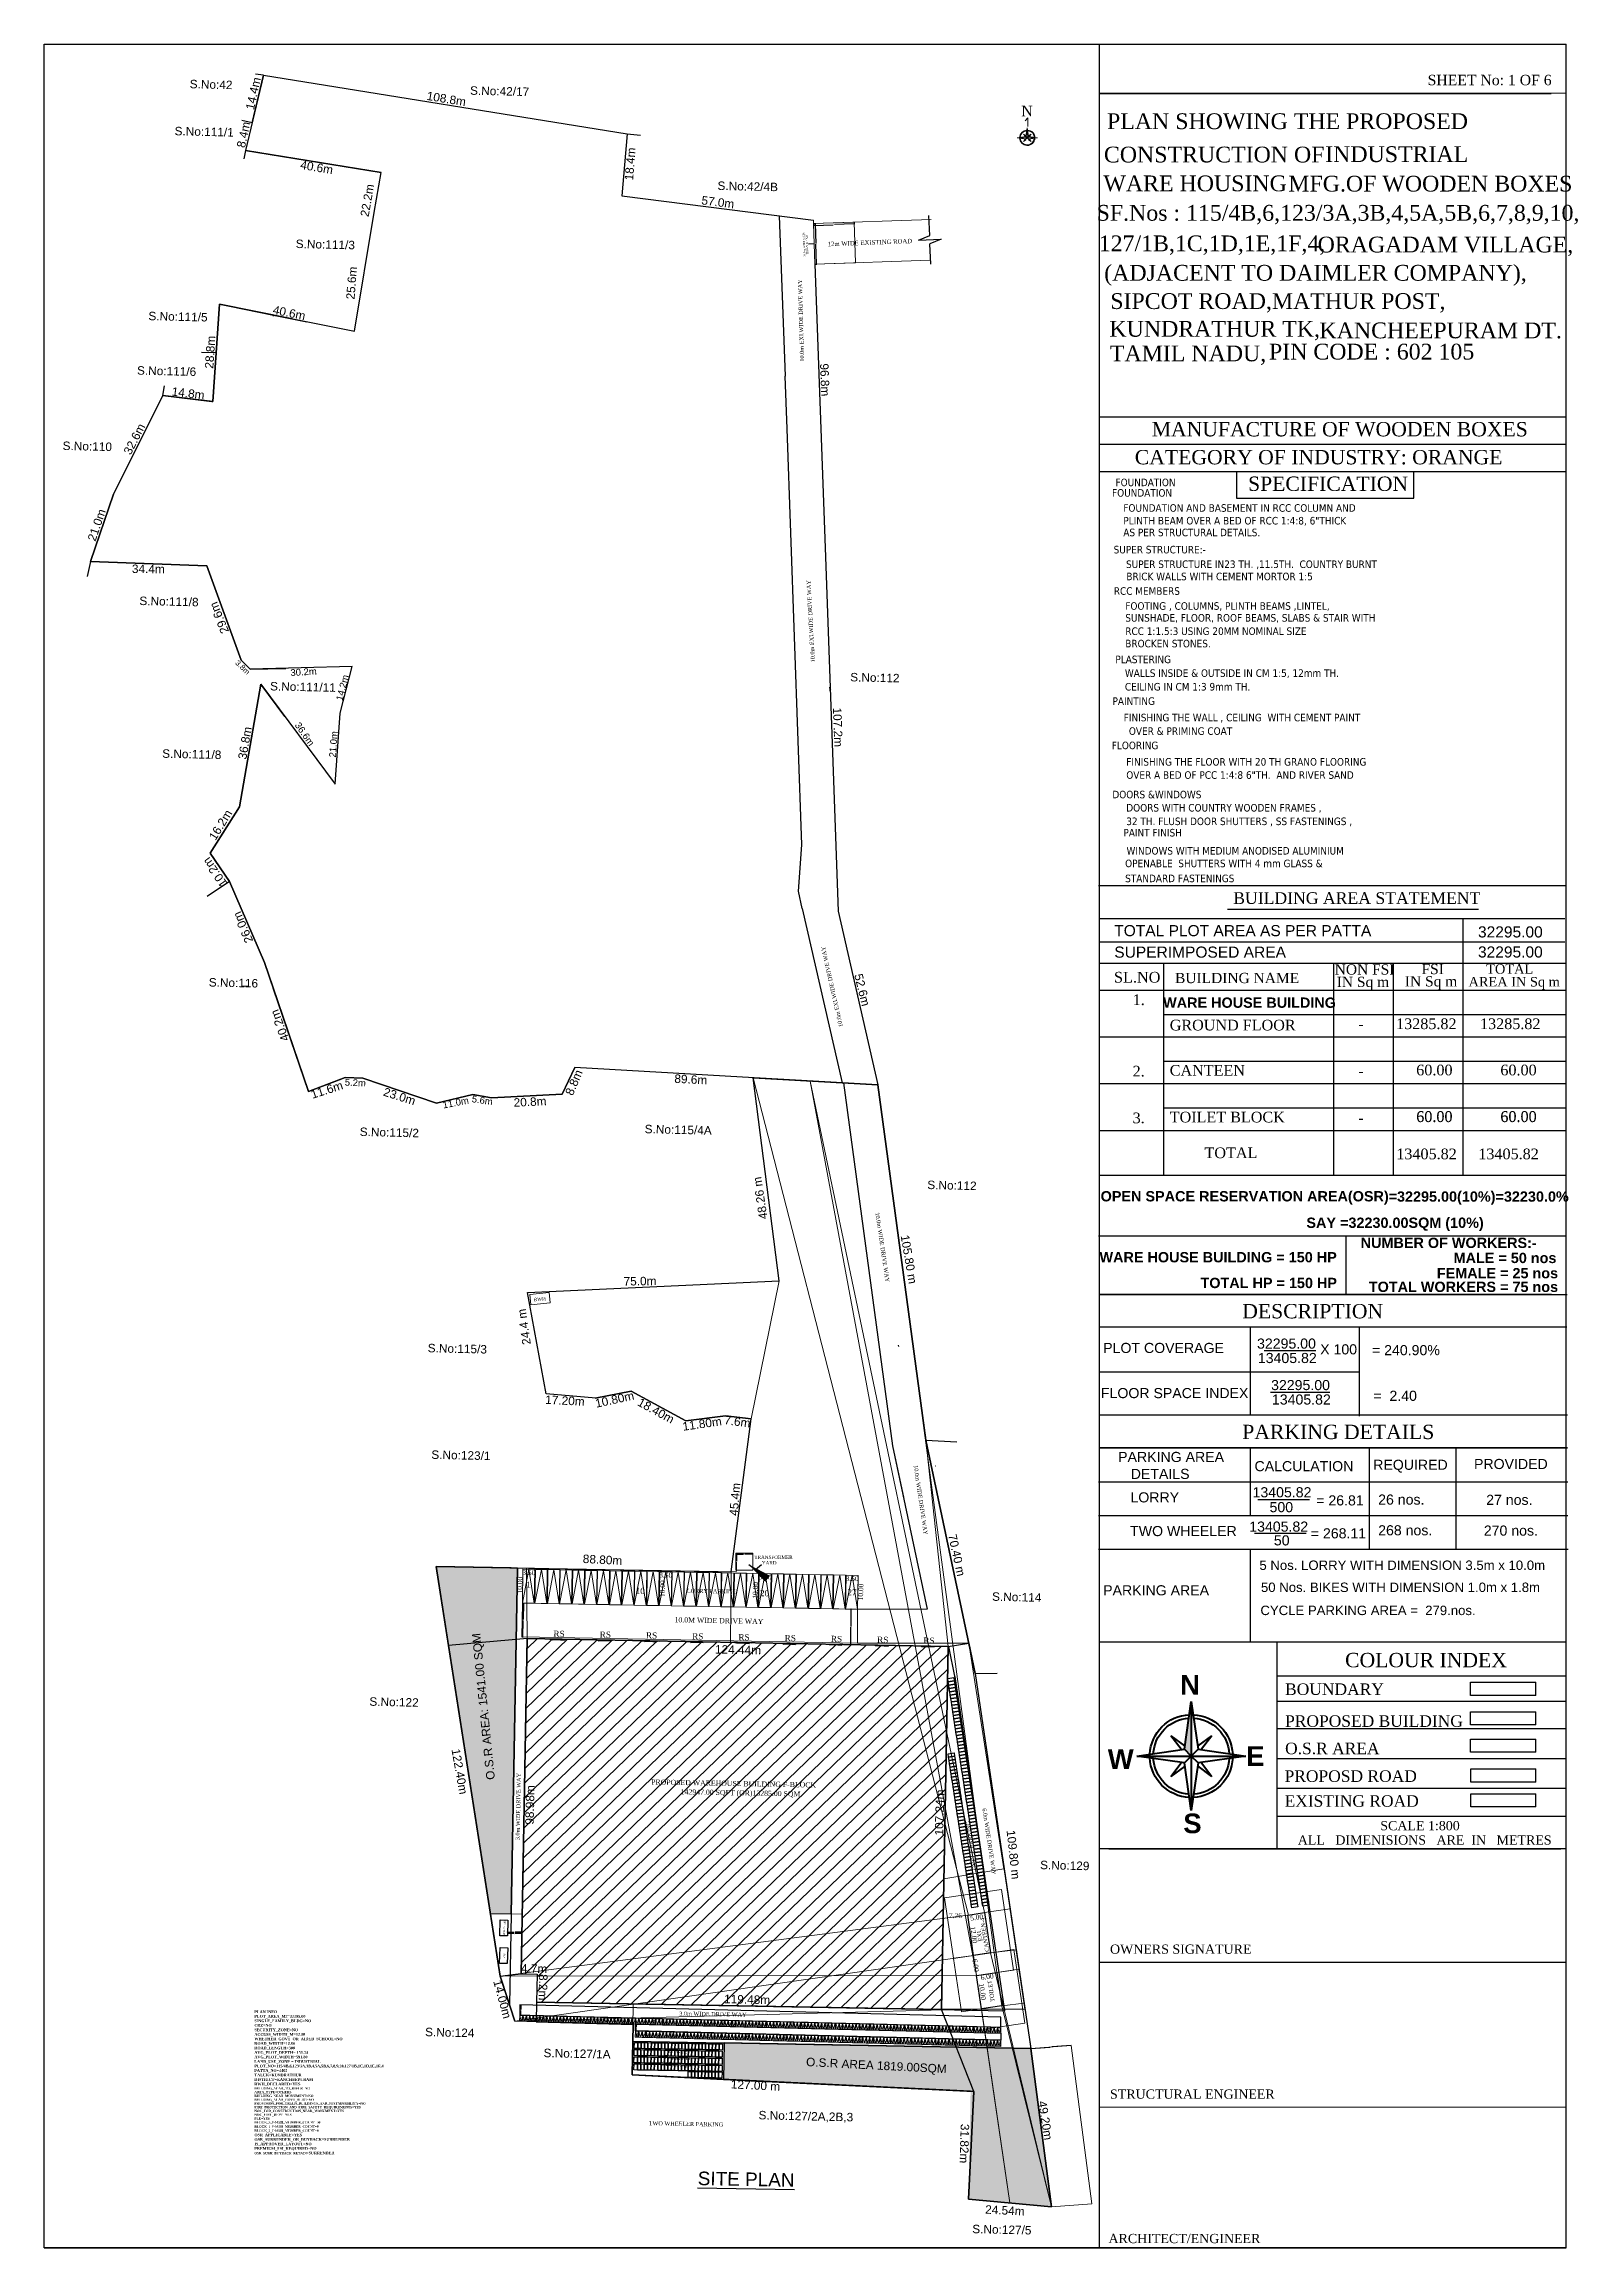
# Model space of a CAD drawing. Header units: metres. Extents: x 31037 to 31490, y -4422 to -3483.
# Drawn here: x 31037 to 31490, y -4133 to -3483 of the extents above; entities that cross this region are included whole.
import ezdxf
from ezdxf.enums import TextEntityAlignment as Align

# ---------------------------------------------------------------- set-up
doc = ezdxf.new("R2010")
doc.units = ezdxf.units.M
doc.header["$LTSCALE"] = 30
doc.header["$MEASUREMENT"] = 0
doc.header["$PDMODE"] = 34
doc.linetypes.add('DASHED2', pattern=[0.375, 0.25, -0.125])
doc.linetypes.add('HIDDEN', pattern=[0.375, 0.25, -0.125])
doc.layers.get('0').update_dxf_attribs({"color": 30, "lineweight": 40})
for name, color, linetype in [('BLK_1_COVERED_AREA', 140, 'Continuous'), ('BLK_1_INTERNAL_VEHICULAR_ACCESS', 2, 'Continuous'), ('BLK_1_LVL_0_BLDG_FOOT_PRINT', 1, 'Continuous'), ('BLK_1_LVL_0_FRONT_SETBACK', 2, 'Continuous'), ('BLK_1_LVL_0_REAR_SETBACK', 11, 'Continuous'), ('BLK_1_LVL_0_SIDE_SETBACK1', 171, 'Continuous'), ('BLK_1_LVL_0_SIDE_SETBACK2', 102, 'Continuous'), ('BLK_2_COVERED_AREA', 140, 'Continuous'), ('BLK_2_INTERNAL_VEHICULAR_ACCESS', 2, 'Continuous'), ('BLK_2_LVL_0_BLDG_FOOT_PRINT', 1, 'Continuous'), ('BLK_2_LVL_0_FRONT_SETBACK', 2, 'Continuous'), ('BLK_2_LVL_0_REAR_SETBACK', 11, 'Continuous'), ('BLK_2_LVL_0_SIDE_SETBACK1', 171, 'Continuous'), ('BLK_2_LVL_0_SIDE_SETBACK2', 102, 'Continuous'), ('BLK_3_COVERED_AREA', 140, 'Continuous'), ('BLK_3_INTERNAL_VEHICULAR_ACCESS', 2, 'Continuous'), ('BLK_3_LVL_0_BLDG_FOOT_PRINT', 1, 'Continuous'), ('BLK_3_LVL_0_FRONT_SETBACK', 2, 'Continuous'), ('BLK_3_LVL_0_REAR_SETBACK', 11, 'Continuous'), ('BLK_3_LVL_0_SIDE_SETBACK1', 11, 'Continuous'), ('BLK_3_LVL_0_SIDE_SETBACK2', 11, 'Continuous'), ('BOUNDARY', 7, 'Continuous'), ('C', 7, 'Continuous'), ('CYCLE_PARKING', 117, 'Continuous'), ('DIMENSIONS', 8, 'Continuous'), ('DIST_EXIT', 2, 'Continuous'), ('DISTANCE_BLK', 235, 'Continuous'), ('FURNITURE', 2, 'HIDDEN'), ('JSC-A-Column', 7, 'Continuous'), ('LE', 3, 'Continuous'), ('LORRY_PARKING', 1, 'Continuous'), ('OSR_PLAN', 10, 'Continuous'), ('PLAN_INFO', 1, 'Continuous'), ('PLOT_BOUNDARY', 70, 'Continuous'), ('ROAD_WIDTH', 2, 'Continuous'), ('SEPTIC_TANK', 146, 'Continuous'), ('TRANSFORMER_YARD', 1, 'Continuous'), ('TWO_WHEELER_DRIVE_WAY', 6, 'Continuous'), ('TWO_WHEELER_PARKING', 2, 'Continuous'), ('txt', 75, 'Continuous')]:
    doc.layers.add(name, color=color, linetype=linetype)
for name, color, linetype, lineweight in [('BOR', 6, 'Continuous', 53), ('DIM', 5, 'Continuous', 25), ('DRIVE_WAY', 7, 'Continuous', 0), ('INTERNAL_VEHICULAR_ACCESS_DIST', 161, 'Continuous', 5), ('JSC-K-Text 2', 7, 'Continuous', 20), ('JSC-L-Text 3', 7, 'Continuous', 20), ('Layer3', 7, 'DASHED2', 25), ('NORTH_DIRECTION', 7, 'Continuous', 0), ('RWH', 7, 'Continuous', 50), ('TEXT', 11, 'Continuous', 30)]:
    doc.layers.add(name, color=color, linetype=linetype, lineweight=lineweight)
doc.styles.add('D', font='times.ttf')
doc.styles.add('DIM', font='times.ttf')
doc.styles.add('JSC-Tahoma', font='tahoma.ttf')
doc.styles.add('off_name', font='arialbd.ttf')
doc.styles.add('RAM', font='dutchi.ttf')
doc.styles.add('ROMANC', font='times.ttf')
doc.styles.add('ROMANS', font='stylu.ttf', dxfattribs={"width": 0.75})
doc.styles.add('ROMANTICITALIC', font='romantic.ttf')
doc.styles.get("Standard").update_dxf_attribs({"font": 'times.ttf', "height": 0.05})
doc.styles.add('style2', font='arial.ttf')
doc.styles.add('style3', font='timesbd.ttf', dxfattribs={"height": 0.25})
doc.styles.add('Vish', font='arial.ttf')
doc.styles.add('X', font='times.ttf')
doc.dimstyles.get("Standard").update_dxf_attribs({"dimtxt": 0.18, "dimasz": 0.18, "dimexe": 0.18, "dimexo": 0.0625, "dimgap": 0.09, "dimtad": 0, "dimtih": 1, "dimtoh": 1, "dimdec": 4, "dimzin": 0, "dimdsep": 46, "dimlunit": 4, "dimtxsty": 'Standard', "dimcen": 0.09, "dimadec": 0, "dimazin": 0, "dimtfac": 1, "dimtdec": 4, "dimtofl": 0, "dimtmove": 0, "dimatfit": 3, "dimfxl": 0, "dimtolj": 1, "dimtzin": 0, "dimarcsym": 0})
doc.dimstyles.new('Standard$0', dxfattribs={"dimtxt": 0.08, "dimasz": 0.05, "dimexe": 0.02, "dimexo": 0.05, "dimgap": 0.09, "dimtad": 0, "dimtih": 1, "dimtoh": 1, "dimzin": 0, "dimdsep": 46, "dimtxsty": 'Standard', "dimcen": 0.09, "dimclrd": 7, "dimclre": 7, "dimclrt": 7, "dimadec": 0, "dimazin": 0, "dimtfac": 1, "dimtofl": 0, "dimtmove": 0, "dimatfit": 3, "dimfxl": 0, "dimtolj": 1, "dimtzin": 0, "dimarcsym": 0})
doc.dimstyles.new('STANDARD$7', dxfattribs={"dimtxt": 0.18, "dimasz": 7, "dimexe": 0.18, "dimexo": 0.0625, "dimgap": 0.09, "dimtad": 0, "dimtih": 1, "dimtoh": 1, "dimdec": 3, "dimzin": 0, "dimdsep": 46, "dimtxsty": 'ROMANS', "dimcen": 0.09, "dimclrd": 3, "dimclrt": 2, "dimaunit": 1, "dimadec": 0, "dimazin": 0, "dimtfac": 1, "dimtdec": 3, "dimtofl": 0, "dimtmove": 2, "dimatfit": 3, "dimfxl": 0, "dimtolj": 1, "dimtzin": 0, "dimarcsym": 0})

msp = doc.modelspace()

# ---------------------------------------------------------------- texts
at = {"color": 0, "lineweight": 25}
for s, height, p in [('MANUFACTURE OF WOODEN BOXES', 4.2328249, (31363.85988, -3598.63361)), ('CATEGORY OF INDUSTRY: ORANGE ', 4.2328249, (31358.86295, -3606.8898)), ('SPECIFICATION', 4.2328249, (31392.30013, -3614.72923)), ('SPECIFICATION', 4.2328249, (31392.30013, -3614.72923)), ('SPECIFICATION', 4.2328249, (31392.30013, -3614.72923)), ('SPECIFICATION', 4.2328249, (31392.30013, -3614.72923)), ('DESCRIPTION', 4.2347738, (31390.58343, -3858.99081)), ('PARKING DETAILS', 4.2347738, (31390.58343, -3894.628))]:
    msp.add_text(s, height=height, dxfattribs=at).set_placement(p)
at = {"color": 0, "lineweight": 25, "extrusion": (0, 0, -1), "style": 'ROMANC', "text_generation_flag": 4}
msp.add_text('BUILDING AREA STATEMENT', height=3.4504836, rotation=180, dxfattribs=at).set_placement((-31387.90785, -3736.65824))
at = {"color": 0, "lineweight": 25, "style": 'ROMANC', "text_generation_flag": 6}
for s, height, p in [('SL.NO', 3.170136, (31352.7189, -3759.88367)), ('SL.NO', 3.170136, (31352.7189, -3759.88367)), ('SL.NO', 3.170136, (31352.7189, -3759.88367)), ('SL.NO', 3.170136, (31352.7189, -3759.88367)), ('BUILDING NAME', 3.022411, (31370.72977, -3760.03011)), ('BUILDING NAME', 3.022411, (31370.72977, -3760.03011)), ('BUILDING NAME', 3.022411, (31370.72977, -3760.03011)), ('BUILDING NAME', 3.022411, (31370.72977, -3760.03011)), ('NON FSI', 3.022411, (31417.87881, -3757.51349)), ('NON FSI', 3.022411, (31417.87881, -3757.51349)), ('NON FSI', 3.022411, (31417.87881, -3757.51349)), ('NON FSI', 3.022411, (31417.87881, -3757.51349)), ('IN Sq m', 3.022411, (31418.47063, -3761.17989)), ('IN Sq m', 3.022411, (31418.47063, -3761.17989)), ('IN Sq m', 3.022411, (31418.47063, -3761.17989)), ('IN Sq m', 3.022411, (31418.47063, -3761.17989)), ('IN Sq m', 3.022411, (31438.57644, -3761.00476)), ('IN Sq m', 3.022411, (31438.57644, -3761.00476)), ('IN Sq m', 3.022411, (31438.57644, -3761.00476)), ('IN Sq m', 3.022411, (31438.57644, -3761.00476)), ('FSI', 3.022411, (31443.48917, -3757.38685)), ('FSI', 3.022411, (31443.48917, -3757.38685)), ('FSI', 3.022411, (31443.48917, -3757.38685)), ('FSI', 3.022411, (31443.48917, -3757.38685)), ('AREA IN Sq m', 2.803679, (31457.38599, -3761.02518)), ('AREA IN Sq m', 2.803679, (31457.38599, -3761.02518)), ('AREA IN Sq m', 2.803679, (31457.38599, -3761.02518)), ('AREA IN Sq m', 2.803679, (31457.38599, -3761.02518)), ('TOTAL', 2.803679, (31462.58885, -3757.24929)), ('TOTAL', 2.803679, (31462.58885, -3757.24929)), ('TOTAL', 2.803679, (31462.58885, -3757.24929)), ('TOTAL', 2.803679, (31462.58885, -3757.24929))]:
    msp.add_text(s, height=height, rotation=180, dxfattribs=at).set_placement(p)
at = {"color": 0, "lineweight": 25}
for s, height, style, p in [('1.', 3.151485, 'D', (31358.22447, -3766.51119)), ('1.', 3.151485, 'D', (31358.22447, -3766.51119)), ('1.', 3.151485, 'D', (31358.22447, -3766.51119)), ('1.', 3.151485, 'D', (31358.22447, -3766.51119)), ('WARE HOUSE BUILDING', 3.043636, 'off_name', (31367.21954, -3767.31785)), ('GROUND FLOOR', 3.1514847, 'D', (31369.17456, -3773.99826)), ('GROUND FLOOR', 3.1514847, 'D', (31369.17456, -3773.99826)), ('GROUND FLOOR', 3.1514847, 'D', (31369.17456, -3773.99826)), ('GROUND FLOOR', 3.1514847, 'D', (31369.17456, -3773.99826)), ('2.', 3.151485, 'D', (31358.22447, -3787.59678)), ('CANTEEN', 3.151485, 'D', (31369.17456, -3787.3496)), ('3.', 3.151485, 'D', (31358.22447, -3801.39621)), ('TOILET BLOCK', 3.1514847, 'D', (31369.17456, -3801.14903)), ('TOTAL', 3.151485, 'D', (31379.44094, -3811.70056)), ('TOTAL', 3.151485, 'D', (31379.44094, -3811.70056)), ('TOTAL', 3.151485, 'D', (31379.44094, -3811.70056)), ('TOTAL', 3.151485, 'D', (31379.44094, -3811.70056)), ('OPEN SPACE RESERVATION AREA(OSR)=  ', 3.043636, 'off_name', (31348.77474, -3824.46955)), ('32295.00(10%%%)=32230.0%%%', 3.043636, 'off_name', (31436.25639, -3824.55374)), ('SAY =32230.00SQM (10%%%)', 3.043636, 'off_name', (31409.5169, -3832.28505)), ('NUMBER OF WORKERS:- ', 3.043636, 'off_name', (31425.53822, -3838.22512)), ('WARE HOUSE BUILDING = 150 HP', 3.043636, 'off_name', (31348.44015, -3842.46334)), ('FEMALE = 25 nos', 3.043636, 'off_name', (31448.02002, -3847.16586)), ('MALE = 50 nos', 3.043636, 'off_name', (31452.96271, -3842.67713)), ('TOTAL HP = 150 HP', 3.043636, 'off_name', (31378.25738, -3850.05882)), ('TOTAL WORKERS = 75 nos', 3.043636, 'off_name', (31427.94606, -3851.20689))]:
    msp.add_text(s, height=height, dxfattribs=dict(at, style=style)).set_placement(p)
at = {"color": 0, "lineweight": 25, "style": 'D'}
for s, height, p in [('-', 3.15148, (31426.42582, -3773.66067)), ('-', 3.15148, (31426.42582, -3773.66067)), ('-', 3.15148, (31426.42582, -3773.66067)), ('-', 3.15148, (31426.42582, -3773.66067)), ('13285.82', 3.151485, (31453.83552, -3773.61073)), ('13285.82', 3.151485, (31478.61054, -3773.61073)), ('-', 3.15148, (31426.42582, -3787.55317)), ('-', 3.15148, (31426.42582, -3787.55317)), ('-', 3.15148, (31426.42582, -3787.55317)), ('-', 3.15148, (31426.42582, -3787.55317)), ('60.00', 3.151485, (31452.65568, -3787.25739)), ('60.00', 3.151485, (31477.48593, -3787.25739)), ('60.00', 3.151485, (31452.65568, -3800.96003)), ('60.00', 3.151485, (31452.65568, -3800.96003)), ('60.00', 3.151485, (31452.65568, -3800.96003)), ('60.00', 3.151485, (31452.65568, -3801.05682)), ('60.00', 3.151485, (31477.48593, -3800.96003)), ('60.00', 3.151485, (31477.48593, -3800.96003)), ('60.00', 3.151485, (31477.48593, -3800.96003)), ('60.00', 3.151485, (31477.48593, -3801.05682)), ('-', 3.15148, (31426.42582, -3801.3526)), ('-', 3.15148, (31426.42582, -3801.3526)), ('-', 3.15148, (31426.42582, -3801.3526)), ('-', 3.15148, (31426.42582, -3801.3526)), ('13405.82', 3.151485, (31453.90411, -3812.0283)), ('13405.82', 3.151485, (31478.11693, -3812.0283))]:
    msp.add_text(s, height=height, dxfattribs=at).set_placement(p, align=Align.RIGHT)
at = {"color": 0, "lineweight": 25}
msp.add_text('COLOUR INDEX', height=4.2328249, dxfattribs=at).set_placement((31420.93194, -3963.24507), align=Align.BOTTOM_LEFT)
msp.add_text('COLOUR INDEX', height=4.2328249, dxfattribs=at).set_placement((31420.93194, -3963.24507), align=Align.BOTTOM_LEFT)
msp.add_text('COLOUR INDEX', height=4.2328249, dxfattribs=at).set_placement((31420.93194, -3963.24507), align=Align.BOTTOM_LEFT)
msp.add_text('COLOUR INDEX', height=4.2328249, dxfattribs=at).set_placement((31420.93194, -3963.24507), align=Align.BOTTOM_LEFT)
at = {"layer": 'DIM', "color": 0, "lineweight": 25}
for s, height, rotation, style, p in [('20.8m', 2.5, 2.88007765, 'style2', (31175.56204, -3796.56022)), ('CANTEEN-4', 1.202169, 98.39464058, 'ROMANC', (31315.89479, -4045.88846)), ('TOILET', 1.202169, 98.49209444, 'ROMANC', (31317.52349, -4060.6397))]:
    msp.add_text(s, height=height, rotation=rotation, dxfattribs=dict(at, style=style)).set_placement(p)
at = {"layer": 'DIMENSIONS', "color": 0, "lineweight": 25, "style": 'ROMANTICITALIC'}
for s, height, rotation, p in [('TRANSFORMER', 1, 0.05760668, (31246.56955, -3930.00229)), ('YARD', 1, 0.05760668, (31248.77931, -3931.63459)), ('RS', 1.8, 358.94458612, (31187.2429, -3952.97707)), ('RS', 1.8, 358.94458612, (31200.89059, -3953.22849)), ('RS', 1.8, 358.94458612, (31214.53827, -3953.47991)), ('RS', 1.8, 358.94458612, (31228.18596, -3953.73134)), ('RS', 1.8, 358.94458612, (31241.83364, -3953.98276)), ('RS', 1.8, 358.94458612, (31255.48132, -3954.23419)), ('RS', 1.8, 358.94458612, (31269.12901, -3954.48561)), ('RS', 1.8, 358.94458612, (31282.77669, -3954.73704)), ('RS', 1.8, 358.94458612, (31296.42438, -3954.98846))]:
    msp.add_text(s, height=height, rotation=rotation, dxfattribs=at).set_placement(p)
at = {"layer": 'DIMENSIONS', "color": 0, "lineweight": 20, "style": 'ROMANTICITALIC'}
for s, p in [('1', (31179.21811, -3938.47779)), ('10', (31211.50378, -3940.31452)), ('20', (31248.20551, -3940.99066)), ('27', (31274.01258, -3940.73223))]:
    msp.add_text(s, height=1.8, rotation=358.94458612, dxfattribs=at).set_placement(p)
at = {"layer": 'DRIVE_WAY', "color": 255, "lineweight": 30, "insert": (31223.0189, -3947.19392), "char_height": 1.5, "attachment_point": 1, "rotation": 358.81230194, "style": 'DIM'}
msp.add_mtext_dynamic_manual_height_columns('\\pt25.5;10.0M WIDE DRIVE WAY', width=25.5408188, gutter_width=325.00963, heights=[0], dxfattribs=at)
at = {"layer": 'JSC-K-Text 2', "color": 0, "lineweight": 25, "style": 'JSC-Tahoma'}
for s, p in [('FOUNDATION AND BASEMENT IN RCC COLUMN AND ', (31355.46947, -3620.88007)), ('FOUNDATION AND BASEMENT IN RCC COLUMN AND ', (31355.46947, -3620.88007)), ('FOUNDATION AND BASEMENT IN RCC COLUMN AND ', (31355.46947, -3620.88007)), ('FOUNDATION AND BASEMENT IN RCC COLUMN AND ', (31355.46947, -3620.88007)), ('PLINTH BEAM OVER A BED OF RCC 1:4:8, 6"THICK ', (31355.46947, -3624.64814)), ('PLINTH BEAM OVER A BED OF RCC 1:4:8, 6"THICK ', (31355.46947, -3624.64814)), ('PLINTH BEAM OVER A BED OF RCC 1:4:8, 6"THICK ', (31355.46947, -3624.64814)), ('PLINTH BEAM OVER A BED OF RCC 1:4:8, 6"THICK ', (31355.46947, -3624.64814)), ('AS PER STRUCTURAL DETAILS.', (31355.46947, -3628.11002)), ('AS PER STRUCTURAL DETAILS.', (31355.46947, -3628.11002)), ('AS PER STRUCTURAL DETAILS.', (31355.46947, -3628.11002)), ('AS PER STRUCTURAL DETAILS.', (31355.46947, -3628.11002)), ('SUPER STRUCTURE IN23 TH. ,11.5TH.  COUNTRY BURNT', (31356.2685, -3637.49126)), ('SUPER STRUCTURE IN23 TH. ,11.5TH.  COUNTRY BURNT', (31356.2685, -3637.49126)), ('SUPER STRUCTURE IN23 TH. ,11.5TH.  COUNTRY BURNT', (31356.2685, -3637.49126)), ('SUPER STRUCTURE IN23 TH. ,11.5TH.  COUNTRY BURNT', (31356.2685, -3637.49126)), (' BRICK WALLS WITH CEMENT MORTOR 1:5', (31355.53053, -3641.10304)), (' BRICK WALLS WITH CEMENT MORTOR 1:5', (31355.53053, -3641.10304)), (' BRICK WALLS WITH CEMENT MORTOR 1:5', (31355.53053, -3641.10304)), (' BRICK WALLS WITH CEMENT MORTOR 1:5', (31355.53053, -3641.10304)), ('FOOTING , COLUMNS, PLINTH BEAMS ,LINTEL,', (31356.05578, -3649.82258)), ('FOOTING , COLUMNS, PLINTH BEAMS ,LINTEL,', (31356.05578, -3649.82258)), ('FOOTING , COLUMNS, PLINTH BEAMS ,LINTEL,', (31356.05578, -3649.82258)), ('FOOTING , COLUMNS, PLINTH BEAMS ,LINTEL,', (31356.05578, -3649.82258)), ('SUNSHADE, FLOOR, ROOF BEAMS, SLABS & STAIR WITH', (31356.05578, -3653.31963)), ('SUNSHADE, FLOOR, ROOF BEAMS, SLABS & STAIR WITH', (31356.05578, -3653.31963)), ('SUNSHADE, FLOOR, ROOF BEAMS, SLABS & STAIR WITH', (31356.05578, -3653.31963)), ('SUNSHADE, FLOOR, ROOF BEAMS, SLABS & STAIR WITH', (31356.05578, -3653.31963)), ('RCC 1:1.5:3 USING 20MM NOMINAL SIZE', (31356.05578, -3657.26025)), ('RCC 1:1.5:3 USING 20MM NOMINAL SIZE', (31356.05578, -3657.26025)), ('RCC 1:1.5:3 USING 20MM NOMINAL SIZE', (31356.05578, -3657.26025)), ('RCC 1:1.5:3 USING 20MM NOMINAL SIZE', (31356.05578, -3657.26025)), ('BROCKEN STONES.', (31356.05578, -3660.90828)), ('BROCKEN STONES.', (31356.05578, -3660.90828)), ('BROCKEN STONES.', (31356.05578, -3660.90828)), ('BROCKEN STONES.', (31356.05578, -3660.90828)), ('WALLS INSIDE & OUTSIDE IN CM 1:5, 12mm TH.', (31355.94582, -3669.63271)), ('WALLS INSIDE & OUTSIDE IN CM 1:5, 12mm TH.', (31355.94582, -3669.63271)), ('WALLS INSIDE & OUTSIDE IN CM 1:5, 12mm TH.', (31355.94582, -3669.63271)), ('WALLS INSIDE & OUTSIDE IN CM 1:5, 12mm TH.', (31355.94582, -3669.63271)), ('CEILING IN CM 1:3 9mm TH.', (31355.94582, -3673.65621)), ('CEILING IN CM 1:3 9mm TH.', (31355.94582, -3673.65621)), ('CEILING IN CM 1:3 9mm TH.', (31355.94582, -3673.65621)), ('CEILING IN CM 1:3 9mm TH.', (31355.94582, -3673.65621)), ('FINISHING THE WALL , CEILING  WITH CEMENT PAINT', (31355.58217, -3682.7477)), ('FINISHING THE WALL , CEILING  WITH CEMENT PAINT', (31355.58217, -3682.7477)), ('FINISHING THE WALL , CEILING  WITH CEMENT PAINT', (31355.58217, -3682.7477)), ('FINISHING THE WALL , CEILING  WITH CEMENT PAINT', (31355.58217, -3682.7477)), (' OVER & PRIMING COAT', (31356.27702, -3686.75224)), (' OVER & PRIMING COAT', (31356.27702, -3686.75224)), (' OVER & PRIMING COAT', (31356.27702, -3686.75224)), (' OVER & PRIMING COAT', (31356.27702, -3686.75224)), ('FINISHING THE FLOOR WITH 20 TH GRANO FLOORING', (31356.34713, -3695.82823)), ('FINISHING THE FLOOR WITH 20 TH GRANO FLOORING', (31356.34713, -3695.82823)), ('FINISHING THE FLOOR WITH 20 TH GRANO FLOORING', (31356.34713, -3695.82823)), ('FINISHING THE FLOOR WITH 20 TH GRANO FLOORING', (31356.34713, -3695.82823)), ('OVER A BED OF PCC 1:4:8 6"TH.  AND RIVER SAND', (31356.34713, -3699.72119)), ('OVER A BED OF PCC 1:4:8 6"TH.  AND RIVER SAND', (31356.34713, -3699.72119)), ('OVER A BED OF PCC 1:4:8 6"TH.  AND RIVER SAND', (31356.34713, -3699.72119)), ('OVER A BED OF PCC 1:4:8 6"TH.  AND RIVER SAND', (31356.34713, -3699.72119)), ('DOORS WITH COUNTRY WOODEN FRAMES ,', (31356.34713, -3709.38394)), ('DOORS WITH COUNTRY WOODEN FRAMES ,', (31356.34713, -3709.38394)), ('DOORS WITH COUNTRY WOODEN FRAMES ,', (31356.34713, -3709.38394)), ('DOORS WITH COUNTRY WOODEN FRAMES ,', (31356.34713, -3709.38394)), ('PAINT FINISH', (31355.50276, -3716.74256)), ('PAINT FINISH', (31355.50276, -3716.74256)), ('PAINT FINISH', (31355.50276, -3716.74256)), ('PAINT FINISH', (31355.50276, -3716.74256)), (' 32 TH. FLUSH DOOR SHUTTERS , SS FASTENINGS ,', (31355.50276, -3713.38313)), (' 32 TH. FLUSH DOOR SHUTTERS , SS FASTENINGS ,', (31355.50276, -3713.38313)), (' 32 TH. FLUSH DOOR SHUTTERS , SS FASTENINGS ,', (31355.50276, -3713.38313)), (' 32 TH. FLUSH DOOR SHUTTERS , SS FASTENINGS ,', (31355.50276, -3713.38313)), ('WINDOWS WITH MEDIUM ANODISED ALUMINIUM ', (31356.41877, -3722.08441)), ('WINDOWS WITH MEDIUM ANODISED ALUMINIUM ', (31356.41877, -3722.08441)), ('WINDOWS WITH MEDIUM ANODISED ALUMINIUM ', (31356.41877, -3722.08441)), ('WINDOWS WITH MEDIUM ANODISED ALUMINIUM ', (31356.41877, -3722.08441)), ('OPENABLE  SHUTTERS WITH 4 mm GLASS & ', (31356.00548, -3725.81395)), ('OPENABLE  SHUTTERS WITH 4 mm GLASS & ', (31356.00548, -3725.81395)), ('OPENABLE  SHUTTERS WITH 4 mm GLASS & ', (31356.00548, -3725.81395)), ('OPENABLE  SHUTTERS WITH 4 mm GLASS & ', (31356.00548, -3725.81395)), ('STANDARD FASTENINGS', (31356.00548, -3730.23916)), ('STANDARD FASTENINGS', (31356.00548, -3730.23916)), ('STANDARD FASTENINGS', (31356.00548, -3730.23916)), ('STANDARD FASTENINGS', (31356.00548, -3730.23916))]:
    msp.add_text(s, height=2.230892, dxfattribs=at).set_placement(p)
at = {"layer": 'JSC-L-Text 3', "color": 0, "lineweight": 25, "style": 'JSC-Tahoma'}
for s, p in [('FOUNDATION', (31352.14068, -3616.43413)), ('FOUNDATION', (31353.17194, -3613.34217)), ('FOUNDATION', (31353.17194, -3613.34217)), ('FOUNDATION', (31353.17194, -3613.34217)), ('SUPER STRUCTURE:-', (31352.60338, -3633.17847)), ('SUPER STRUCTURE:-', (31352.60338, -3633.17847)), ('SUPER STRUCTURE:-', (31352.60338, -3633.17847)), ('SUPER STRUCTURE:-', (31352.60338, -3633.17847)), ('RCC MEMBERS', (31352.66567, -3645.40122)), ('RCC MEMBERS', (31352.66567, -3645.40122)), ('RCC MEMBERS', (31352.66567, -3645.40122)), ('RCC MEMBERS', (31352.66567, -3645.40122)), ('PLASTERING', (31353.13119, -3665.5882)), ('PLASTERING', (31353.13119, -3665.5882)), ('PLASTERING', (31353.13119, -3665.5882)), ('PLASTERING', (31353.13119, -3665.5882)), ('PAINTING', (31352.27656, -3677.90232)), ('PAINTING', (31352.27656, -3677.90232)), ('PAINTING', (31352.27656, -3677.90232)), ('PAINTING', (31352.27656, -3677.90232)), (' FLOORING', (31351.22651, -3690.98285)), (' FLOORING', (31351.22651, -3690.98285)), (' FLOORING', (31351.22651, -3690.98285)), (' FLOORING', (31351.22651, -3690.98285)), ('DOORS &WINDOWS', (31352.24588, -3705.47681)), ('DOORS &WINDOWS', (31352.24588, -3705.47681)), ('DOORS &WINDOWS', (31352.24588, -3705.47681)), ('DOORS &WINDOWS', (31352.24588, -3705.47681))]:
    msp.add_text(s, height=2.230892, dxfattribs=at).set_placement(p)
at = {"layer": 'LE', "color": 0, "linetype": 'ByBlock', "lineweight": 25, "style": 'RAM'}
for s, height, p in [('SHEET No: 1 OF 6', 3.0715065, (31445.30289, -3494.97367, 1.05187)), ('OWNERS SIGNATURE', 2.7265788, (31351.5492, -4046.56398)), ('OWNERS SIGNATURE', 2.7265788, (31351.5492, -4046.56398)), ('OWNERS SIGNATURE', 2.7265788, (31351.5492, -4046.56398)), ('OWNERS SIGNATURE', 2.7265788, (31351.5492, -4046.56398)), ('STRUCTURAL ENGINEER', 2.7265788, (31351.54162, -4089.35159)), ('STRUCTURAL ENGINEER', 2.7265788, (31351.54162, -4089.35159)), ('STRUCTURAL ENGINEER', 2.7265788, (31351.54162, -4089.35159)), ('STRUCTURAL ENGINEER', 2.7265788, (31351.54162, -4089.35159)), ('ARCHITECT/ENGINEER', 2.7265788, (31351.09926, -4131.98143))]:
    msp.add_text(s, height=height, dxfattribs=at).set_placement(p)
for s, height, p in [('BOUNDARY', 3.408224, (31403.22124, -3971.18527)), ('BOUNDARY', 3.408224, (31403.22124, -3971.18527)), ('BOUNDARY', 3.408224, (31403.22124, -3971.18527)), ('BOUNDARY', 3.408224, (31403.22124, -3971.18527)), ('PROPOSED', 3.408224, (31403.22124, -3980.59785)), ('PROPOSED', 3.408224, (31403.22124, -3980.59785)), ('PROPOSED', 3.408224, (31403.22124, -3980.59785)), ('PROPOSED BUILDING', 3.4082235, (31403.22124, -3980.59785)), ('O.S.R AREA', 3.408224, (31403.22124, -3988.67752)), ('PROPOSD ROAD', 3.4082235, (31403.07232, -3996.8409)), ('EXISTING ROAD', 3.4082235, (31403.07232, -4004.19175)), ('SCALE 1:800', 2.7265788, (31431.32544, -4010.9235)), ('ALL   DIMENISIONS   ARE  IN   METRES', 2.7265788, (31406.96852, -4015.16247))]:
    msp.add_text(s, height=height, dxfattribs=at).set_placement(p, align=Align.BOTTOM_LEFT)
at = {"layer": 'NORTH_DIRECTION', "color": 7, "lineweight": 5, "insert": (31325.35407, -3501.05553), "char_height": 3.08479, "attachment_point": 1, "rotation": 359.99738203, "style": 'X'}
msp.add_mtext_dynamic_manual_height_columns('N', width=0.606216, gutter_width=1000, heights=[0], dxfattribs=at)
at = {"layer": 'PLAN_INFO', "color": 1, "insert": (31098.97565, -4063.2867), "char_height": 0.8, "width": 38.9679568, "attachment_point": 1, "style": 'style3'}
msp.add_mtext('\\A1;PLAN INFO\\PPLOT_AREA_M2=32295.00\\PSINGLE_FAMILY_BLDG=NO\\PCRZ=NO\\PSECURITY_ZONE=NO\\PACCESS_WIDTH_M=12.00\\PWHETHER_GOVT_OR_AIDED_SCHOOL=NO\\PROAD_WIDTH=12.00\\PROAD_LENGTH=300\\PAVG_PLOT_DEPTH= 151.54\\PAVG_PLOT_WIDTH=591.80 \\PLAND_USE_ZONE = INDUSTRIAL\\PPLOT_NO=115/4B,6,123/3A,3B,4,5A,5B,6,7,8,9,10,127/1B,1C,1D,1E,1F,4\\PPATTA_NO=4405\\PTALUK=KUNDRATHUR\\PDISTRICT=KANCHEEPURAM\\PRWH_DECLARED=YES\\P{\\H0.83333x;BUILDING_NEAR_TO_RIVER=NO\\PAREA_TYPE=OTHERS\\PBUILDING_NEAR_MONUMENT=NO\\PBUILDING_NEAR_GOVT_BLDG=NO\\PPROVISION_FOR_GREEN_BUILDINGS_AND_SUSTAINABILITY=NO\\PFIRE_PROTECTION_AND_FIRE_SAFETY_REQUIREMENTS=YES\\PNOC_FOR_CONSTRUCTION_NEAR_MONUMENT=YES\\PNOC_FIRE_DEPT=YES\\PPLE=YES\\PBLOCK_3_\\A0;\\fCalibri|b0|i0|c0|p34;\\H1.1x;\\C256;F-MSBI\\A1;\\fTimes New Roman|b1|i0|c0|p18;\\H0.90908x;\\C1;_MEMBER_COUNT=30\\PBLOCK_1_\\A0;\\fCalibri|b0|i0|c0|p34;\\H1.1x;\\C256;F-MSBI\\A1;\\fTimes New Roman|b1|i0|c0|p18;\\H0.90908x;\\C1;_MEMBER_COUNT=0\\PBLOCK_2_\\A0;\\fCalibri|b0|i0|c0|p34;\\H1.1x;\\C256;F-MSBI\\A1;\\fTimes New Roman|b1|i0|c0|p18;\\H0.90908x;\\C1;_MEMBER_COUNT=0\\P\\H1.2x;OSR_APPLICABLE=YES\\POSR_SURRENDER_OR_BUYBACK=SURRENDER\\PIS_APPROVED_LAYOUT=NO\\PPREMIUM_FSI_REQUIRED=NO \\P\\A0;\\H0.83333x;\\C256;OSR_SURR_BUYBACK_RETAIN=}SURRENDER', dxfattribs=at)
at = {"layer": 'TEXT', "color": 0, "lineweight": 25}
for s, height, rotation, style, p in [('S.No:42', 2.5, 358.6935971, 'style2', (31079.86427, -3495.86087)), ('S.No:42', 2.5, 358.6935971, 'style2', (31079.86427, -3495.86087)), ('S.No:42', 2.5, 358.6935971, 'style2', (31079.86427, -3495.86087)), ('S.No:42', 2.5, 358.6935971, 'style2', (31079.86427, -3495.86087)), ('14.4m', 2.5, 77.62584513, 'style2', (31098.82778, -3502.4291)), ('14.4m', 2.5, 77.62584513, 'style2', (31098.82778, -3502.4291)), ('14.4m', 2.5, 77.62584513, 'style2', (31098.82778, -3502.4291)), ('14.4m', 2.5, 77.62584513, 'style2', (31098.82778, -3502.4291)), ('108.8m', 2.5, 350.66820979, 'style2', (31149.70539, -3499.27364)), ('108.8m', 2.5, 350.66820979, 'style2', (31149.70539, -3499.27364)), ('108.8m', 2.5, 350.66820979, 'style2', (31149.70539, -3499.27364)), ('108.8m', 2.5, 350.66820979, 'style2', (31149.70539, -3499.27364)), ('S.No:42/17', 2.5, 358.6935971, 'style2', (31162.61018, -3497.77344)), ('S.No:42/17', 2.5, 358.6935971, 'style2', (31162.61018, -3497.77344)), ('S.No:42/17', 2.5, 358.6935971, 'style2', (31162.61018, -3497.77344)), ('S.No:42/17', 2.5, 358.6935971, 'style2', (31162.61018, -3497.77344)), ('8.4m', 2.5, 77.62584513, 'style2', (31096.14648, -3513.63813)), ('8.4m', 2.5, 77.62584513, 'style2', (31096.14648, -3513.63813)), ('8.4m', 2.5, 77.62584513, 'style2', (31096.14648, -3513.63813)), ('8.4m', 2.5, 77.62584513, 'style2', (31096.14648, -3513.63813)), ('S.No:111/1', 2.5, 358.6935971, 'style2', (31075.39156, -3509.74237)), ('40.6m', 2.5, 350.390135, 'style2', (31112.39189, -3519.63047)), ('40.6m', 2.5, 350.390135, 'style2', (31112.39189, -3519.63047)), ('40.6m', 2.5, 350.390135, 'style2', (31112.39189, -3519.63047)), ('40.6m', 2.5, 350.390135, 'style2', (31112.39189, -3519.63047)), ('18.4m', 2.5, 85.62524386, 'style2', (31210.75537, -3523.15294)), ('18.4m', 2.5, 85.62524386, 'style2', (31210.75537, -3523.15294)), ('18.4m', 2.5, 85.62524386, 'style2', (31210.75537, -3523.15294)), ('18.4m', 2.5, 85.62524386, 'style2', (31210.75537, -3523.15294)), ('22.2m', 2.5, 79.95909961, 'style2', (31132.67601, -3533.96078)), ('S.No:42/4B', 2.5, 358.6935971, 'style2', (31235.65394, -3525.87453)), ('S.No:42/4B', 2.5, 358.6935971, 'style2', (31235.65394, -3525.87453)), ('S.No:42/4B', 2.5, 358.6935971, 'style2', (31235.65394, -3525.87453)), ('S.No:42/4B', 2.5, 358.6935971, 'style2', (31235.65394, -3525.87453)), ('57.0m', 2.5, 352.86087719, 'style2', (31230.8326, -3530.12325)), ('57.0m', 2.5, 352.86087719, 'style2', (31230.8326, -3530.12325)), ('57.0m', 2.5, 352.86087719, 'style2', (31230.8326, -3530.12325)), ('57.0m', 2.5, 352.86087719, 'style2', (31230.8326, -3530.12325)), ('S.No:111/3', 2.5, 358.6935971, 'style2', (31111.15369, -3543.02052)), ('S.No:111/3', 2.5, 358.6935971, 'style2', (31111.15369, -3543.02052)), ('S.No:111/3', 2.5, 358.6935971, 'style2', (31111.15369, -3543.02052)), ('S.No:111/3', 2.5, 358.6935971, 'style2', (31111.15369, -3543.02052)), ('25.6m', 2.5, 85.58657415, 'style2', (31128.53138, -3558.30743)), ('25.6m', 2.5, 85.58657415, 'style2', (31128.53138, -3558.30743)), ('25.6m', 2.5, 85.58657415, 'style2', (31128.53138, -3558.30743)), ('25.6m', 2.5, 85.58657415, 'style2', (31128.53138, -3558.30743)), ('10.0m EXI.WIDE DRIVE WAY', 1.2, 91.51244782, 'ROMANC', (31261.24959, -3576.55101)), ('S.No:111/5', 2.5, 358.6935971, 'style2', (31067.66374, -3564.33437)), ('S.No:111/5', 2.5, 358.6935971, 'style2', (31067.66374, -3564.33437)), ('S.No:111/5', 2.5, 358.6935971, 'style2', (31067.66374, -3564.33437)), ('S.No:111/5', 2.5, 358.6935971, 'style2', (31067.66374, -3564.33437)), ('40.6m', 2.5, 348.40140063, 'style2', (31104.24651, -3562.40456)), ('40.6m', 2.5, 348.40140063, 'style2', (31104.24651, -3562.40456)), ('40.6m', 2.5, 348.40140063, 'style2', (31104.24651, -3562.40456)), ('40.6m', 2.5, 348.40140063, 'style2', (31104.24651, -3562.40456)), ('28.8m', 2.5, 86.15389831, 'style2', (31086.82534, -3578.71603)), ('28.8m', 2.5, 86.15389831, 'style2', (31086.82534, -3578.71603)), ('28.8m', 2.5, 86.15389831, 'style2', (31086.82534, -3578.71603)), ('28.8m', 2.5, 86.15389831, 'style2', (31086.82534, -3578.71603)), ('S.No:111/6', 2.5, 358.6935971, 'style2', (31064.30177, -3580.40142)), ('S.No:111/6', 2.5, 358.6935971, 'style2', (31064.30177, -3580.40142)), ('S.No:111/6', 2.5, 358.6935971, 'style2', (31064.30177, -3580.40142)), ('S.No:111/6', 2.5, 358.6935971, 'style2', (31064.30177, -3580.40142)), ('96.8m', 2.5, 272.12431226, 'style2', (31265.94326, -3577.14157)), ('96.8m', 2.5, 272.12431226, 'style2', (31265.94326, -3577.14157)), ('96.8m', 2.5, 272.12431226, 'style2', (31265.94326, -3577.14157)), ('96.8m', 2.5, 272.12431226, 'style2', (31265.94326, -3577.14157)), ('14.8m', 2.5, 353.02253087, 'style2', (31074.46189, -3586.5649)), ('14.8m', 2.5, 353.02253087, 'style2', (31074.46189, -3586.5649)), ('14.8m', 2.5, 353.02253087, 'style2', (31074.46189, -3586.5649)), ('14.8m', 2.5, 353.02253087, 'style2', (31074.46189, -3586.5649)), ('32.6m', 2.5, 62.84049782, 'style2', (31062.44427, -3604.29686)), ('32.6m', 2.5, 62.84049782, 'style2', (31062.44427, -3604.29686)), ('32.6m', 2.5, 62.84049782, 'style2', (31062.44427, -3604.29686)), ('32.6m', 2.5, 62.84049782, 'style2', (31062.44427, -3604.29686)), ('S.No:110', 2.5, 358.6935971, 'style2', (31042.34844, -3602.63871)), ('S.No:110', 2.5, 358.6935971, 'style2', (31042.34844, -3602.63871)), ('S.No:110', 2.5, 358.6935971, 'style2', (31042.34844, -3602.63871)), ('S.No:110', 2.5, 358.6935971, 'style2', (31042.34844, -3602.63871)), ('21.0m', 2.5, 70.96559729, 'style2', (31052.02313, -3629.80154)), ('21.0m', 2.5, 70.96559729, 'style2', (31052.02313, -3629.80154)), ('21.0m', 2.5, 70.96559729, 'style2', (31052.02313, -3629.80154)), ('21.0m', 2.5, 70.96559729, 'style2', (31052.02313, -3629.80154)), ('34.4m', 2.5, 359.41316299, 'style2', (31062.80843, -3638.96357)), ('34.4m', 2.5, 359.41316299, 'style2', (31062.80843, -3638.96357)), ('34.4m', 2.5, 359.41316299, 'style2', (31062.80843, -3638.96357)), ('34.4m', 2.5, 359.41316299, 'style2', (31062.80843, -3638.96357)), ('10.0m EXI.WIDE DRIVE WAY', 1.2, 93.07942433, 'ROMANC', (31264.42495, -3665.31006)), ('S.No:111/8', 2.5, 358.6935971, 'style2', (31065.00283, -3648.41269)), ('S.No:111/8', 2.5, 358.6935971, 'style2', (31065.00283, -3648.41269)), ('S.No:111/8', 2.5, 358.6935971, 'style2', (31065.00283, -3648.41269)), ('S.No:111/8', 2.5, 358.6935971, 'style2', (31065.00283, -3648.41269)), ('29.6m', 2.5, 111.93283697, 'style2', (31091.53217, -3656.22462)), ('29.6m', 2.5, 111.93283697, 'style2', (31091.53217, -3656.22462)), ('29.6m', 2.5, 111.93283697, 'style2', (31091.53217, -3656.22462)), ('29.6m', 2.5, 111.93283697, 'style2', (31091.53217, -3656.22462)), ('3.8m', 1.6, 316.30481018, 'style2', (31093.16283, -3665.68755)), ('3.8m', 1.6, 316.30481018, 'style2', (31093.16283, -3665.68755)), ('3.8m', 1.6, 316.30481018, 'style2', (31093.16283, -3665.68755)), ('3.8m', 1.6, 316.30481018, 'style2', (31093.16283, -3665.68755)), ('30.2m', 2, 3.20430029, 'style2', (31109.66855, -3669.37991)), ('30.2m', 2, 3.20430029, 'style2', (31109.66855, -3669.37991)), ('30.2m', 2, 3.20430029, 'style2', (31109.66855, -3669.37991)), ('30.2m', 2, 3.20430029, 'style2', (31109.66855, -3669.37991)), ('14.2m', 2, 75.44663962, 'style2', (31124.9478, -3676.83344)), ('14.2m', 2, 75.44663962, 'style2', (31124.9478, -3676.83344)), ('14.2m', 2, 75.44663962, 'style2', (31124.9478, -3676.83344)), ('14.2m', 2, 75.44663962, 'style2', (31124.9478, -3676.83344)), ('S.No:112', 2.5, 358.6935971, 'style2', (31274.82555, -3670.93675)), ('S.No:112', 2.5, 358.6935971, 'style2', (31274.82555, -3670.93675)), ('S.No:112', 2.5, 358.6935971, 'style2', (31274.82555, -3670.93675)), ('S.No:112', 2.5, 358.6935971, 'style2', (31274.82555, -3670.93675)), ('S.No:111/11', 2.5, 358.6935971, 'style2', (31103.57745, -3673.61228)), ('S.No:111/11', 2.5, 358.6935971, 'style2', (31103.57745, -3673.61228)), ('S.No:111/11', 2.5, 358.6935971, 'style2', (31103.57745, -3673.61228)), ('S.No:111/11', 2.5, 358.6935971, 'style2', (31103.57745, -3673.61228)), ('107.2m', 2.5, 272.12431226, 'style2', (31269.74562, -3678.7283)), ('107.2m', 2.5, 272.12431226, 'style2', (31269.74562, -3678.7283)), ('107.2m', 2.5, 272.12431226, 'style2', (31269.74562, -3678.7283)), ('107.2m', 2.5, 272.12431226, 'style2', (31269.74562, -3678.7283)), ('36.8m', 2.5, 80.09507306, 'style2', (31096.57166, -3694.14668)), ('36.8m', 2.5, 80.09507306, 'style2', (31096.57166, -3694.14668)), ('36.8m', 2.5, 80.09507306, 'style2', (31096.57166, -3694.14668)), ('36.8m', 2.5, 80.09507306, 'style2', (31096.57166, -3694.14668)), ('36.6m', 2, 304.97159136, 'style2', (31110.76499, -3683.89342)), ('36.6m', 2, 304.97159136, 'style2', (31110.76499, -3683.89342)), ('36.6m', 2, 304.97159136, 'style2', (31110.76499, -3683.89342)), ('36.6m', 2, 304.97159136, 'style2', (31110.76499, -3683.89342)), ('21.0m', 2, 85.74393366, 'style2', (31122.99998, -3693.48084)), ('21.0m', 2, 85.74393366, 'style2', (31122.99998, -3693.48084)), ('21.0m', 2, 85.74393366, 'style2', (31122.99998, -3693.48084)), ('21.0m', 2, 85.74393366, 'style2', (31122.99998, -3693.48084)), ('S.No:111/8', 2.5, 358.6935971, 'style2', (31071.72777, -3693.49239)), ('16.2m', 2.5, 58.30833106, 'style2', (31087.47644, -3718.10305)), ('16.2m', 2.5, 58.30833106, 'style2', (31087.47644, -3718.10305)), ('16.2m', 2.5, 58.30833106, 'style2', (31087.47644, -3718.10305)), ('16.2m', 2.5, 58.30833106, 'style2', (31087.47644, -3718.10305)), ('10.2m', 2.5, 124.96403273, 'style2', (31091.15259, -3730.56875)), ('10.2m', 2.5, 124.96403273, 'style2', (31091.15259, -3730.56875)), ('10.2m', 2.5, 124.96403273, 'style2', (31091.15259, -3730.56875)), ('10.2m', 2.5, 124.96403273, 'style2', (31091.15259, -3730.56875)), ('26.0m', 2.5, 113.24079404, 'style2', (31098.66828, -3747.53963)), ('26.0m', 2.5, 113.24079404, 'style2', (31098.66828, -3747.53963)), ('26.0m', 2.5, 113.24079404, 'style2', (31098.66828, -3747.53963)), ('26.0m', 2.5, 113.24079404, 'style2', (31098.66828, -3747.53963)), ('10.0m EXI.WIDE DRIVE WAY', 1.2, 102.53655132, 'ROMANC', (31272.66548, -3772.83815)), ('S.No:116', 2.5, 358.6935971, 'style2', (31085.47802, -3761.01823)), ('52.6m', 2.5, 283.81836845, 'style2', (31276.02065, -3757.62058)), ('52.6m', 2.5, 283.81836845, 'style2', (31276.02065, -3757.62058)), ('52.6m', 2.5, 283.81836845, 'style2', (31276.02065, -3757.62058)), ('52.6m', 2.5, 283.81836845, 'style2', (31276.02065, -3757.62058)), ('40.2m', 2.5, 110.3364383, 'style2', (31109.32507, -3776.64786)), ('40.2m', 2.5, 110.3364383, 'style2', (31109.32507, -3776.64786)), ('40.2m', 2.5, 110.3364383, 'style2', (31109.32507, -3776.64786)), ('40.2m', 2.5, 110.3364383, 'style2', (31109.32507, -3776.64786)), ('8.8m', 2.5, 67.01174252, 'style2', (31192.93108, -3793.43492)), ('8.8m', 2.5, 67.01174252, 'style2', (31192.93108, -3793.43492)), ('8.8m', 2.5, 67.01174252, 'style2', (31192.93108, -3793.43492)), ('8.8m', 2.5, 67.01174252, 'style2', (31192.93108, -3793.43492)), ('11.6m', 2.5, 17.77490071, 'style2', (31116.11897, -3794.19434)), ('11.6m', 2.5, 17.77490071, 'style2', (31116.11897, -3794.19434)), ('11.6m', 2.5, 17.77490071, 'style2', (31116.11897, -3794.19434)), ('11.6m', 2.5, 17.77490071, 'style2', (31116.11897, -3794.19434)), ('5.2m', 2, 357.50004244, 'style2', (31125.63232, -3790.27718)), ('5.2m', 2, 357.50004244, 'style2', (31125.63232, -3790.27718)), ('5.2m', 2, 357.50004244, 'style2', (31125.63232, -3790.27718)), ('5.2m', 2, 357.50004244, 'style2', (31125.63232, -3790.27718)), ('23.0m', 2.5, 342.38058638, 'style2', (31136.81023, -3793.18033)), ('23.0m', 2.5, 342.38058638, 'style2', (31136.81023, -3793.18033)), ('23.0m', 2.5, 342.38058638, 'style2', (31136.81023, -3793.18033)), ('23.0m', 2.5, 342.38058638, 'style2', (31136.81023, -3793.18033)), ('89.6m', 2.5, 357.10735956, 'style2', (31222.8931, -3789.44322)), ('11.0m', 2, 11.14895056, 'style2', (31154.77817, -3797.04974)), ('11.0m', 2, 11.14895056, 'style2', (31154.77817, -3797.04974)), ('11.0m', 2, 11.14895056, 'style2', (31154.77817, -3797.04974)), ('11.0m', 2, 11.14895056, 'style2', (31154.77817, -3797.04974)), ('5.6m', 2, 351.57827745, 'style2', (31163.03544, -3795.15727)), ('5.6m', 2, 351.57827745, 'style2', (31163.03544, -3795.15727)), ('5.6m', 2, 351.57827745, 'style2', (31163.03544, -3795.15727)), ('5.6m', 2, 351.57827745, 'style2', (31163.03544, -3795.15727)), ('20.8m', 2.5, 2.88007765, 'style2', (31175.56204, -3796.56022)), ('20.8m', 2.5, 2.88007765, 'style2', (31175.56204, -3796.56022)), ('20.8m', 2.5, 2.88007765, 'style2', (31175.56204, -3796.56022)), ('S.No:115/2', 2.5, 358.6935971, 'style2', (31130.04784, -3805.14171)), ('S.No:115/4A', 2.5, 358.6935971, 'style2', (31214.1602, -3804.33066)), ('48.26 m', 2.5, 98.48349913, 'style2', (31250.45122, -3829.53298)), ('S.No:112', 2.5, 358.6935971, 'style2', (31297.58449, -3820.81111)), ('10.0m WIDE DRIVE WAY', 1.2, 278.36525049, 'ROMANC', (31282.27849, -3827.82475)), ('75.0m', 2.5, 0.75758395, 'style2', (31207.9719, -3849.31288)), ('24.4 m', 2.5, 98.27125044, 'style2', (31180.58875, -3866.59221)), ('S.No:115/3', 2.5, 358.6935971, 'style2', (31150.12034, -3868.99145)), ('17.20m', 2.5, 357.10735956, 'style2', (31184.77005, -3884.21421)), ('10.80m', 2.5, 12.21282799, 'style2', (31199.87595, -3885.38928)), ('18.40m', 2.5, 331.27718957, 'style2', (31211.81455, -3884.55406)), ('11.80m', 2.5, 8.06071576, 'style2', (31225.53443, -3892.18159)), ('7.6m', 2.5, 352.60307947, 'style2', (31237.53773, -3890.20851)), ('S.No:123/1', 2.5, 358.6935971, 'style2', (31151.17701, -3900.44983)), ('10.0m WIDE DRIVE WAY', 1.2, 278.36525049, 'ROMANC', (31293.56751, -3902.44333)), ('S.No:114', 2.5, 358.6935971, 'style2', (31316.69597, -3942.34539)), ('S.No:122', 2.5, 358.6935971, 'style2', (31132.89213, -3973.32979)), ('3.0m WIDE DRIVE WAY', 1.2, 88.94458612, 'ROMANC', (31177.27104, -4013.04419)), ('PROPOSED WAREHOUSE BUILDING F-BLOCK', 1.5, 358.94458612, 'ROMANC', (31216.09269, -3996.59196)), ('142947.00 SQFT (OR)13285.00 SQM', 1.5, 358.94458612, 'ROMANC', (31224.81205, -3999.4765)), ('6.0m WIDE DRIVE WAY', 1.2, 278.36525049, 'ROMANC', (31313.8786, -4003.7051)), ('CYCLE PARKING', 1.2, 98.62728687, 'ROMANC', (31312.32147, -4021.73544)), ('S.No:129', 2.5, 358.6935971, 'style2', (31330.88053, -4021.5702)), ('SEPTIC TANK', 0.5, 268.23521962, 'Vish', (31172.54463, -4036.65015)), ('SEPTIC TANK', 0.5, 268.23521962, 'Vish', (31172.54463, -4036.65015)), ('SEPTIC TANK', 0.5, 268.23521962, 'Vish', (31172.54463, -4036.65015)), ('SEPTIC TANK', 0.5, 268.23521962, 'Vish', (31172.54463, -4036.65015)), ('EXI.', 1.202169, 98.39464058, 'ROMANC', (31313.88498, -4042.77528)), ('STP', 0.5, 268.21777921, 'Vish', (31172.51865, -4046.51308)), ('STP', 0.5, 268.21777921, 'Vish', (31172.51865, -4046.51308)), ('STP', 0.5, 268.21777921, 'Vish', (31172.51865, -4046.51308)), ('STP', 0.5, 268.21777921, 'Vish', (31172.51865, -4046.51308)), ('1', 0.67622, 88.94458612, 'ROMANC', (31178.11622, -4065.75873)), ('30', 0.67622, 88.94458612, 'ROMANC', (31207.15476, -4066.88092)), ('40', 0.67622, 88.94458612, 'ROMANC', (31217.34084, -4066.77327)), ('3.0m WIDE DRIVE WAY', 1.2, 358.94458612, 'ROMANC', (31224.39274, -4064.78356)), ('S.No:124', 2.5, 358.6935971, 'style2', (31149.33857, -4070.87773)), ('150', 0.67622, 88.94458612, 'ROMANC', (31212.24301, -4071.00678)), ('160', 0.67622, 88.94458612, 'ROMANC', (31222.40826, -4071.29391)), ('50', 0.67622, 88.94458612, 'ROMANC', (31227.44368, -4067.02805)), ('170', 0.67622, 88.94458612, 'ROMANC', (31233.59656, -4071.57586)), ('60', 0.67622, 88.94458612, 'ROMANC', (31237.63229, -4067.28481)), ('180', 0.67622, 88.94458612, 'ROMANC', (31244.78486, -4071.85782)), ('70', 0.67622, 88.94458612, 'ROMANC', (31247.82091, -4067.54158)), ('190', 0.67622, 88.94458612, 'ROMANC', (31255.97316, -4072.13977)), ('80', 0.67622, 88.94458612, 'ROMANC', (31258.00953, -4067.79834)), ('200', 0.67622, 88.94458612, 'ROMANC', (31267.16146, -4072.42173)), ('90', 0.67622, 88.94458612, 'ROMANC', (31268.19815, -4068.0551)), ('210', 0.67622, 88.94458612, 'ROMANC', (31278.34976, -4072.70368)), ('100', 0.67622, 88.94458612, 'ROMANC', (31278.43156, -4068.84893)), ('110', 0.67622, 88.94458612, 'ROMANC', (31288.53039, -4069.04181)), ('220', 0.67622, 88.94458612, 'ROMANC', (31289.53807, -4072.98564)), ('120', 0.67622, 88.94458612, 'ROMANC', (31298.77829, -4069.33767)), ('230', 0.67622, 88.94458612, 'ROMANC', (31300.72637, -4073.2676)), ('130', 0.67622, 88.94458612, 'ROMANC', (31308.96691, -4069.5693)), ('240', 0.67622, 88.94458612, 'ROMANC', (31311.91467, -4073.54955)), ('250', 0.67622, 88.94458612, 'ROMANC', (31319.12734, -4073.87057)), ('140', 0.67622, 88.94458612, 'ROMANC', (31319.13216, -4069.85643)), ('S.No:127/1A', 2.5, 358.6935971, 'style2', (31184.29953, -4077.06413)), ('TWO WHEELER PARKING', 1.2, 358.94458612, 'ROMANC', (31215.37015, -4097.16834)), ('S.No:127/2A,2B,3', 2.5, 358.6935971, 'style2', (31247.76375, -4095.42152)), ('%%USITE PLAN', 4, 358.94458612, 'style2', (31229.81692, -4114.84078)), ('%%USITE PLAN', 4, 358.94458612, 'style2', (31229.81692, -4114.84078)), ('%%USITE PLAN', 4, 358.94458612, 'style2', (31229.81692, -4114.84078)), ('%%USITE PLAN', 4, 358.94458612, 'style2', (31229.81692, -4114.84078)), ('S.No:127/5', 2.5, 358.6935971, 'style2', (31310.85833, -4129.04003))]:
    msp.add_text(s, height=height, rotation=rotation, dxfattribs=dict(at, style=style)).set_placement(p)
for s, p in [('PLAN SHOWING THE PROPOSED ', (31350.66678, -3507.9269)), ('PLAN SHOWING THE PROPOSED ', (31350.66678, -3507.9269)), ('PLAN SHOWING THE PROPOSED ', (31350.66678, -3507.9269)), ('PLAN SHOWING THE PROPOSED ', (31350.66678, -3507.9269)), ('INDUSTRIAL  ', (31415.06729, -3517.64797)), ('CONSTRUCTION OF ', (31349.74404, -3517.77322)), ('CONSTRUCTION OF ', (31349.74404, -3517.77322)), ('CONSTRUCTION OF ', (31349.74404, -3517.77322)), ('CONSTRUCTION OF ', (31349.74404, -3517.77322)), ('WARE HOUSING  ', (31349.59394, -3526.27877)), ('WARE HOUSING  ', (31349.59394, -3526.27877)), ('MFG.OF WOODEN BOXES', (31404.17086, -3526.36356)), ('MFG.OF WOODEN BOXES', (31404.17086, -3526.36356)), ('SF.Nos : 115/4B,6,123/3A,3B,4,5A,5B,6,7,8,9,10,', (31347.58482, -3534.97445)), ('127/1B,1C,1D,1E,1F,4,', (31348.21863, -3543.9899)), ('ORAGADAM VILLAGE,', (31412.83647, -3544.34023)), ('(ADJACENT TO DAIMLER COMPANY),', (31349.84029, -3552.68109)), ('(ADJACENT TO DAIMLER COMPANY),', (31349.84029, -3552.68109)), ('SIPCOT ROAD,MATHUR POST,', (31351.63097, -3561.02614)), ('SIPCOT ROAD,MATHUR POST,', (31351.63097, -3561.02614)), ('KUNDRATHUR TK,', (31351.36669, -3569.21805)), ('KUNDRATHUR TK,', (31351.36669, -3569.21805)), ('KANCHEEPURAM DT.', (31413.37501, -3569.68167)), ('KANCHEEPURAM DT.', (31413.37501, -3569.68167)), ('PIN CODE : 602 105', (31398.46762, -3575.94565)), ('PIN CODE : 602 105', (31398.46762, -3575.94565)), ('TAMIL NADU,', (31351.52172, -3576.46941)), ('TAMIL NADU,', (31351.52172, -3576.46941))]:
    msp.add_text(s, height=4.6592032, dxfattribs=at).set_placement(p)
at = {"layer": 'TEXT', "color": 0, "linetype": 'Continuous', "lineweight": 20}
for s, p in [('12.0 m WIDE GATE', (31261.22597, -3541.97756)), ('12.0 m WIDE GATE', (31261.22597, -3541.97756)), ('12.0 m WIDE GATE', (31261.22597, -3541.97756)), ('12.0 m WIDE GATE', (31261.22597, -3541.97756)), ('ENTRY & EXIT', (31262.08762, -3541.98536)), ('ENTRY & EXIT', (31262.08762, -3541.98536)), ('ENTRY & EXIT', (31262.08762, -3541.98536)), ('ENTRY & EXIT', (31262.08762, -3541.98536))]:
    msp.add_text(s, height=0.55, rotation=92.58185066, dxfattribs=at).set_placement(p, align=Align.MIDDLE_CENTER)
at = {"layer": 'TEXT', "color": 0, "lineweight": 20}
for s, height, rotation, style, p in [('12m WIDE EXISTING ROAD', 1.298343, 2.16810107, 'ROMANC', (31268.22348, -3542.5281)), ('12m WIDE EXISTING ROAD', 1.298343, 2.16810107, 'ROMANC', (31268.22348, -3542.5281)), ('12m WIDE EXISTING ROAD', 1.298343, 2.16810107, 'ROMANC', (31268.22348, -3542.5281)), ('12m WIDE EXISTING ROAD', 1.298343, 2.16810107, 'ROMANC', (31268.22348, -3542.5281)), ('RWH', 1, 5.26584167, 'ROMANC', (31181.50633, -3853.966)), ('88.80m', 2.5, 357.10735956, 'style2', (31195.86513, -3931.18692)), ('LORRY PARKING', 1.2, 358.94458612, 'ROMANC', (31226.62521, -3939.97995))]:
    msp.add_text(s, height=height, rotation=rotation, dxfattribs=dict(at, style=style)).set_placement(p)
at = {"layer": 'TEXT', "color": 0, "lineweight": 25}
for s, height, style, p in [('TOTAL PLOT AREA AS PER PATTA', 3.2808867, 'style2', (31352.78912, -3746.1787)), ('TOTAL PLOT AREA AS PER PATTA', 3.2808867, 'style2', (31352.78912, -3746.1787)), ('TOTAL PLOT AREA AS PER PATTA', 3.2808867, 'style2', (31352.78912, -3746.1787)), ('TOTAL PLOT AREA AS PER PATTA', 3.2808867, 'style2', (31352.78912, -3746.1787)), ('32295.00', 3.280887, 'style2', (31460.16599, -3746.55647)), ('SUPERIMPOSED AREA', 3.2808867, 'style2', (31352.80448, -3752.52352)), ('SUPERIMPOSED AREA', 3.2808867, 'style2', (31352.80448, -3752.52352)), ('SUPERIMPOSED AREA', 3.2808867, 'style2', (31352.80448, -3752.52352)), ('SUPERIMPOSED AREA', 3.2808867, 'style2', (31352.80448, -3752.52352)), ('32295.00', 3.280887, 'style2', (31460.16599, -3752.47587)), ('N', 5.80796, 'off_name', (31372.21338, -3970.04445)), ('N', 5.80796, 'off_name', (31372.21338, -3970.04445)), ('N', 5.80796, 'off_name', (31372.21338, -3970.04445)), ('N', 5.80796, 'off_name', (31372.21338, -3970.04445)), ('W', 5.80796, 'off_name', (31350.88056, -3991.97552)), ('W', 5.80796, 'off_name', (31350.88056, -3991.97552)), ('W', 5.80796, 'off_name', (31350.88056, -3991.97552)), ('W', 5.80796, 'off_name', (31350.88056, -3991.97552)), ('E', 5.80796, 'off_name', (31391.75067, -3991.11464)), ('E', 5.80796, 'off_name', (31391.75067, -3991.11464)), ('E', 5.80796, 'off_name', (31391.75067, -3991.11464)), ('E', 5.80796, 'off_name', (31391.75067, -3991.11464)), ('S', 5.80796, 'off_name', (31373.17676, -4010.97457)), ('S', 5.80796, 'off_name', (31373.17676, -4010.97457)), ('S', 5.80796, 'off_name', (31373.17676, -4010.97457)), ('S', 5.80796, 'off_name', (31373.17676, -4010.97457))]:
    msp.add_text(s, height=height, dxfattribs=dict(at, style=style)).set_placement(p)
at = {"layer": 'TEXT', "color": 0, "lineweight": 25, "char_height": 2.5, "attachment_point": 5, "style": 'style2'}
for s, insert, rotation in [('\\A1;105.80 m', (31292.17687, -3841.57284), 279.72270807), ('\\A1;45.4m', (31240.81803, -3912.41343), 85.39952237), ('\\A1;70.40 m', (31306.30768, -3928.8835), 282.59420378), ('\\A1;O.S.R AREA: 1541.00 SQM', (31166.92075, -3973.53635), 95.69041852), ('\\A1;124.44m', (31241.73712, -3956.82147), 358.6935971), ('\\A1;122.40m', (31159.54997, -3992.7572), 280.08850754), ('\\A1;98.98m', (31180.30683, -4002.63273), 88.6935971), ('\\A1;107.24m', (31301.23911, -4004.86061), 88.6935971), ('\\A1;109.80 m', (31323.01732, -4017.30468), 276.15980114), ('\\A1;4.7m', (31181.54913, -4050.93646), 358.6935971), ('\\A1;8.2m', (31184.17272, -4056.43759), 268.6935971), ('\\A1;14.00m', (31172.16887, -4059.97495), 285.15099423), ('\\A1;119.48m', (31244.42661, -4060.06329), 358.6935971), ('\\A1;127.00 m', (31246.89807, -4085.42387), 357.10735956), ('\\A1;49.20m', (31332.45514, -4095.76243), 279.21644656), ('\\A1;31.82m', (31308.5583, -4102.6014), 268.42488276), ('\\A1;24.54m', (31320.51598, -4122.32368), 357.10735956)]:
    msp.add_mtext(s, dxfattribs=dict(at, insert=insert, rotation=rotation))
at = {"layer": 'TEXT', "color": 0, "lineweight": 25, "width": 100.1212108, "attachment_point": 5, "rotation": 357.10735956, "style": 'style2'}
for s, insert, char_height in [('\\A1;CYCLE\\PPARKING\\P279.00SQM ', (31223.85532, -4077.41052), 1.2), ('\\A1;O.S.R AREA 1819.00SQM', (31282.56457, -4079.842), 2.5)]:
    msp.add_mtext(s, dxfattribs=dict(at, insert=insert, char_height=char_height))
at = {"layer": 'txt', "color": 0, "lineweight": 25, "style": 'style2'}
for s, height, p in [('PLOT COVERAGE', 2.9826243, (31349.53139, -3869.21592)), ('PLOT COVERAGE', 2.9826243, (31349.53139, -3869.21592)), ('PLOT COVERAGE', 2.9826243, (31349.53139, -3869.21592)), ('PLOT COVERAGE', 2.9826243, (31349.53139, -3869.21592)), ('32295.00', 2.982624, (31394.94531, -3867.928)), ('13405.82', 2.982624, (31395.19063, -3872.18587)), ('X 100', 2.982624, (31413.58571, -3869.62753)), ('X 100', 2.982624, (31413.58571, -3869.62753)), ('X 100', 2.982624, (31413.58571, -3869.62753)), ('X 100', 2.982624, (31413.58571, -3869.62753)), ('= 240.90%%%', 2.9826243, (31428.88156, -3869.86741)), ('32295.00', 2.982624, (31399.09904, -3880.17657)), ('FLOOR SPACE INDEX', 2.9826243, (31348.86648, -3882.54408)), ('FLOOR SPACE INDEX', 2.9826243, (31348.86648, -3882.54408)), ('FLOOR SPACE INDEX', 2.9826243, (31348.86648, -3882.54408)), ('FLOOR SPACE INDEX', 2.9826243, (31348.86648, -3882.54408)), ('13405.82', 2.982624, (31399.34436, -3884.43445)), ('=  2.40', 2.982624, (31429.28388, -3883.3413)), ('PARKING AREA', 2.9826243, (31353.94969, -3901.39638)), ('DETAILS', 2.982624, (31357.66061, -3906.40263)), ('CALCULATION', 2.9826243, (31394.2107, -3904.11696)), ('REQUIRED', 2.982624, (31429.23374, -3903.70762)), ('PROVIDED', 2.982624, (31458.99331, -3903.47339)), ('13405.82', 2.982624, (31393.62434, -3911.81743)), ('LORRY', 2.982624, (31357.58496, -3913.32406)), ('500', 2.982624, (31398.63514, -3916.20988)), ('= 26.81', 2.982624, (31412.41055, -3914.21237)), ('26 nos.', 2.982624, (31430.6996, -3913.97487)), ('27 nos.', 2.982624, (31462.58949, -3914.05863)), ('TWO WHEELER', 2.9826243, (31357.48644, -3923.27511)), ('13405.82', 2.982624, (31392.65396, -3921.95148)), ('= 268.11 ', 2.982624, (31410.81047, -3923.93908)), ('268 nos.', 2.982624, (31430.6996, -3923.0448)), ('270 nos.', 2.982624, (31461.88851, -3923.12856)), ('50', 2.982624, (31399.91815, -3926.01776)), ('5 Nos. LORRY WITH DIMENSION 3.5m x 10.0m', 2.7782914, (31395.64834, -3933.25491)), ('PARKING AREA', 2.9826243, (31349.52788, -3940.76066)), ('50 Nos. BIKES WITH DIMENSION 1.0m x 1.8m ', 2.7782914, (31396.10253, -3939.76623)), ('CYCLE PARKING AREA =  279.nos. ', 2.7782914, (31395.94908, -3946.5866))]:
    msp.add_text(s, height=height, dxfattribs=at).set_placement(p)

# ---------------------------------------------------------------- blocks, each defined once
blk = doc.blocks.new('NORTH')
blk.add_hatch(color=3).paths.add_polyline_path([(-166, -166), (0, 0), (-1325, 0)])
for p, q in [((-166, 166), (0, 1325)), ((0, 0), (0, 1325)), ((0, 1325), (166, 166)), ((-1325, 0), (-166, 166)), ((-1325, 0), (0, 0)), ((-249, 166), (-497, 497)), ((-497, 497), (-166, 248)), ((0, 0), (-166, 166)), ((0, 0), (-166, -166)), ((166, 166), (0, 0)), ((0, 0), (1325, 0)), ((0, -1325), (0, 0)), ((166, -166), (0, 0)), ((166, 249), (497, 497)), ((166, 166), (1325, 0)), ((1325, 0), (166, -166)), ((497, 497), (248, 166)), ((-166, -166), (-1325, 0)), ((-497, -497), (-248, -166)), ((-166, -249), (-497, -497)), ((0, -1325), (-166, -166)), ((166, -166), (0, -1325)), ((497, -497), (166, -248)), ((249, -166), (497, -497))]:
    blk.add_line(p, q)
at = {"extrusion": (0, 0, -1)}
for major_axis, start_param, end_param in [((0, 1008), -1.525951, -0.045532), ((0, 926), -1.509249, -0.062245), ((0, 1008), 0.044821, 1.52524), ((0, 926), 0.061512, 1.508516), ((0, 1008), 3.186429, 4.666848), ((0, 926), 3.203139, 4.650143), ((0, 1008), 1.615627, 3.096046), ((0, 926), 1.632329, 3.079332)]:
    blk.add_ellipse((0, 0), major_axis=major_axis, ratio=1, start_param=start_param, end_param=end_param, dxfattribs=at)
blk = doc.blocks.new('A$C0A757D51')
at = {"layer": 'FURNITURE'}
for p, q in [((2.12, 5.34), (2.12, 9.13)), ((0, 4.57), (4.24, 4.57)), ((2.12, 0), (2.12, 3.79))]:
    blk.add_line(p, q, dxfattribs=at)
for points in [[(0, 4.57), (2.12, 5.34)], [(4.24, 4.57), (2.12, 3.79)]]:
    blk.add_lwpolyline(points, dxfattribs=at)
blk = doc.blocks.new('_Oblique')
at = {"color": 0, "linetype": 'ByBlock', "lineweight": -2}
blk.add_line((-0.5, -0.5), (0.5, 0.5), dxfattribs=at)
blk = doc.blocks.new('*D67')
at = {"layer": 'Defpoints', "color": 0, "lineweight": 30}
for p in [(31249.79, -3731.03), (31256.98, -3731.13), (31257, -3729.99)]:
    blk.add_point(p, dxfattribs=at)
at = {"layer": 'DIM', "color": 7, "lineweight": 25, "insert": (31253.4, -3729.93), "char_height": 0.08, "attachment_point": 5}
blk.add_mtext('\\A1;7.19', dxfattribs=at)
blk = doc.blocks.new('*D52')
at = {"layer": 'Defpoints', "color": 0, "lineweight": 30}
for p in [(31312.18, -4052.96), (31313.16, -4052.81), (31313.66, -4062.85)]:
    blk.add_point(p, dxfattribs=at)
at = {"layer": 'DIM', "color": 0, "lineweight": 25, "insert": (31313.9, -4057.76), "char_height": 1.44, "attachment_point": 5, "rotation": 278.49209, "style": 'DIM'}
blk.add_mtext('\\A1;10.00', dxfattribs=at)
blk = doc.blocks.new('*D53')
at = {"layer": 'Defpoints', "color": 0, "lineweight": 30}
for p in [(31312.18, -4052.96), (31318.11, -4052.08), (31312.31, -4053.81)]:
    blk.add_point(p, dxfattribs=at)
at = {"layer": 'DIM', "color": 0, "lineweight": 25, "insert": (31315.27, -4053.37), "char_height": 1.44, "attachment_point": 5, "rotation": 8.49209, "style": 'DIM'}
blk.add_mtext('\\A1;6.00', dxfattribs=at)
blk = doc.blocks.new('*D54')
at = {"layer": 'Defpoints', "color": 0, "lineweight": 30}
for p in [(31312.18, -4052.96), (31313.16, -4052.81), (31313.66, -4062.85)]:
    blk.add_point(p, dxfattribs=at)
at = {"layer": 'DIM', "color": 0, "lineweight": 25, "insert": (31313.9, -4057.76), "char_height": 1.44, "attachment_point": 5, "rotation": 278.49209, "style": 'DIM'}
blk.add_mtext('\\A1;10.00', dxfattribs=at)
blk = doc.blocks.new('*D55')
at = {"layer": 'Defpoints', "color": 0, "lineweight": 30}
for p in [(31312.18, -4052.96), (31318.11, -4052.08), (31312.31, -4053.81)]:
    blk.add_point(p, dxfattribs=at)
at = {"layer": 'DIM', "color": 0, "lineweight": 25, "insert": (31315.27, -4053.37), "char_height": 1.44, "attachment_point": 5, "rotation": 8.49209, "style": 'DIM'}
blk.add_mtext('\\A1;6.00', dxfattribs=at)
blk = doc.blocks.new('*D56')
at = {"layer": 'Defpoints', "color": 0, "lineweight": 30}
for p in [(31312.18, -4052.96), (31313.16, -4052.81), (31313.66, -4062.85)]:
    blk.add_point(p, dxfattribs=at)
at = {"layer": 'DIM', "color": 0, "lineweight": 25, "insert": (31313.9, -4057.76), "char_height": 1.44, "attachment_point": 5, "rotation": 278.49209, "style": 'DIM'}
blk.add_mtext('\\A1;10.00', dxfattribs=at)
blk = doc.blocks.new('*D57')
at = {"layer": 'Defpoints', "color": 0, "lineweight": 30}
for p in [(31312.18, -4052.96), (31318.11, -4052.08), (31312.31, -4053.81)]:
    blk.add_point(p, dxfattribs=at)
at = {"layer": 'DIM', "color": 0, "lineweight": 25, "insert": (31315.27, -4053.37), "char_height": 1.44, "attachment_point": 5, "rotation": 8.49209, "style": 'DIM'}
blk.add_mtext('\\A1;6.00', dxfattribs=at)
blk = doc.blocks.new('*D58')
at = {"layer": 'Defpoints', "color": 0, "lineweight": 30}
for p in [(31312.18, -4052.96), (31313.16, -4052.81), (31313.66, -4062.85)]:
    blk.add_point(p, dxfattribs=at)
at = {"layer": 'DIM', "color": 0, "lineweight": 25, "insert": (31313.9, -4057.76), "char_height": 1.44, "attachment_point": 5, "rotation": 278.49209, "style": 'DIM'}
blk.add_mtext('\\A1;10.00', dxfattribs=at)
blk = doc.blocks.new('*D59')
at = {"layer": 'Defpoints', "color": 0, "lineweight": 30}
for p in [(31312.18, -4052.96), (31318.11, -4052.08), (31312.31, -4053.81)]:
    blk.add_point(p, dxfattribs=at)
at = {"layer": 'DIM', "color": 0, "lineweight": 25, "insert": (31315.27, -4053.37), "char_height": 1.44, "attachment_point": 5, "rotation": 8.49209, "style": 'DIM'}
blk.add_mtext('\\A1;6.00', dxfattribs=at)
blk = doc.blocks.new('*D60')
at = {"layer": 'Defpoints', "color": 0, "lineweight": 30}
for p in [(31309.54, -4035.16), (31311.29, -4047.03), (31312.24, -4046.89)]:
    blk.add_point(p, dxfattribs=at)
at = {"layer": 'DIM', "color": 0, "lineweight": 25, "insert": (31311.36, -4040.95), "char_height": 1.44, "attachment_point": 5, "rotation": 278.39464, "style": 'DIM'}
blk.add_mtext('\\A1;12.00', dxfattribs=at)
blk = doc.blocks.new('*D61')
at = {"layer": 'Defpoints', "color": 0, "lineweight": 30}
for p in [(31309.54, -4035.16), (31309.7, -4036.21), (31314.49, -4034.43)]:
    blk.add_point(p, dxfattribs=at)
at = {"layer": 'DIM', "color": 0, "lineweight": 25, "insert": (31312.17, -4035.85), "char_height": 1.44, "attachment_point": 5, "rotation": 8.39464, "style": 'DIM'}
blk.add_mtext('\\A1;5.00', dxfattribs=at)
blk = doc.blocks.new('*D62')
at = {"layer": 'Defpoints', "color": 0, "lineweight": 30}
for p in [(31309.54, -4035.16), (31311.29, -4047.03), (31312.24, -4046.89)]:
    blk.add_point(p, dxfattribs=at)
at = {"layer": 'DIM', "color": 0, "lineweight": 25, "insert": (31311.36, -4040.95), "char_height": 1.44, "attachment_point": 5, "rotation": 278.39464, "style": 'DIM'}
blk.add_mtext('\\A1;12.00', dxfattribs=at)
blk = doc.blocks.new('*D63')
at = {"layer": 'Defpoints', "color": 0, "lineweight": 30}
for p in [(31309.54, -4035.16), (31309.7, -4036.21), (31314.49, -4034.43)]:
    blk.add_point(p, dxfattribs=at)
at = {"layer": 'DIM', "color": 0, "lineweight": 25, "insert": (31312.17, -4035.85), "char_height": 1.44, "attachment_point": 5, "rotation": 8.39464, "style": 'DIM'}
blk.add_mtext('\\A1;5.00', dxfattribs=at)
blk = doc.blocks.new('*D64')
at = {"layer": 'Defpoints', "color": 0, "lineweight": 30}
for p in [(31309.54, -4035.16), (31311.29, -4047.03), (31312.24, -4046.89)]:
    blk.add_point(p, dxfattribs=at)
at = {"layer": 'DIM', "color": 0, "lineweight": 25, "insert": (31311.36, -4040.95), "char_height": 1.44, "attachment_point": 5, "rotation": 278.39464, "style": 'DIM'}
blk.add_mtext('\\A1;12.00', dxfattribs=at)
blk = doc.blocks.new('*D65')
at = {"layer": 'Defpoints', "color": 0, "lineweight": 30}
for p in [(31309.54, -4035.16), (31309.7, -4036.21), (31314.49, -4034.43)]:
    blk.add_point(p, dxfattribs=at)
at = {"layer": 'DIM', "color": 0, "lineweight": 25, "insert": (31312.17, -4035.85), "char_height": 1.44, "attachment_point": 5, "rotation": 8.39464, "style": 'DIM'}
blk.add_mtext('\\A1;5.00', dxfattribs=at)
blk = doc.blocks.new('*D66')
at = {"layer": 'Defpoints', "color": 0, "lineweight": 30}
for p in [(31309.54, -4035.16), (31309.7, -4036.21), (31314.49, -4034.43)]:
    blk.add_point(p, dxfattribs=at)
at = {"layer": 'DIM', "color": 0, "lineweight": 25, "insert": (31312.17, -4035.85), "char_height": 1.44, "attachment_point": 5, "rotation": 8.39464, "style": 'DIM'}
blk.add_mtext('\\A1;5.00', dxfattribs=at)
blk = doc.blocks.new('RS')
at = {"layer": 'BOUNDARY', "color": 2}
for p, q in [((2062.41, 107), (2066.06, 107.23)), ((2062.41, 107.23), (2066.06, 107))]:
    blk.add_line(p, q, dxfattribs=at)
blk.add_lwpolyline([(2062.41, 107.23), (2066.06, 107.23), (2066.06, 107), (2062.41, 107)], close=True, dxfattribs=at)
blk = doc.blocks.new('*D44')
at = {"layer": 'Defpoints', "color": 0, "lineweight": 30}
for p in [(31311.29, -4047.03), (31312.18, -4052.96), (31312.34, -4052.94)]:
    blk.add_point(p, dxfattribs=at)
at = {"layer": 'DIM', "color": 0, "lineweight": 25, "insert": (31311.9, -4050), "char_height": 1.44, "attachment_point": 5, "rotation": 278.49209, "style": 'DIM'}
blk.add_mtext('\\A1;6.00', dxfattribs=at)
blk = doc.blocks.new('*D45')
at = {"layer": 'Defpoints', "color": 0, "lineweight": 30}
for p in [(31302.28, -4035.19), (31302.28, -4035.35), (31309.54, -4035.16)]:
    blk.add_point(p, dxfattribs=at)
at = {"layer": 'DIM', "color": 0, "lineweight": 25, "insert": (31305.91, -4035.33), "char_height": 1.44, "attachment_point": 5, "rotation": 0.28633, "style": 'DIM'}
blk.add_mtext('\\A1;7.26', dxfattribs=at)
blk = doc.blocks.new('*D46')
at = {"layer": 'Defpoints', "color": 0, "lineweight": 30}
for p in [(31178.24, -3934.03), (31178.26, -3933.04), (31181.76, -3933.1)]:
    blk.add_point(p, dxfattribs=at)
at = {"layer": 'DIM', "color": 0, "lineweight": 20, "insert": (31179.99, -3934.06), "char_height": 1.44, "attachment_point": 5, "rotation": 358.94459, "style": 'DIM'}
blk.add_mtext('\\A1;3.50', dxfattribs=at)
blk = doc.blocks.new('*D47')
at = {"layer": 'Defpoints', "color": 0, "lineweight": 30}
for p in [(31176.81, -3932.74), (31176.63, -3942.74), (31177.26, -3942.75)]:
    blk.add_point(p, dxfattribs=at)
at = {"layer": 'DIM', "color": 0, "lineweight": 20, "insert": (31177.36, -3937.75), "char_height": 1.44, "attachment_point": 5, "rotation": 88.94459, "style": 'DIM'}
blk.add_mtext('\\A1;10.00', dxfattribs=at)
blk = doc.blocks.new('*D48')
at = {"layer": 'Defpoints', "color": 0, "lineweight": 30}
for p in [(31218.65, -3934.77), (31218.67, -3933.78), (31222.17, -3933.85)]:
    blk.add_point(p, dxfattribs=at)
at = {"layer": 'DIM', "color": 0, "lineweight": 20, "insert": (31220.4, -3934.8), "char_height": 1.44, "attachment_point": 5, "rotation": 358.94459, "style": 'DIM'}
blk.add_mtext('\\A1;3.50', dxfattribs=at)
blk = doc.blocks.new('*D49')
at = {"layer": 'Defpoints', "color": 0, "lineweight": 30}
for p in [(31218.9, -3933.77), (31218.71, -3943.77), (31219.35, -3943.78)]:
    blk.add_point(p, dxfattribs=at)
at = {"layer": 'DIM', "color": 0, "lineweight": 20, "insert": (31219.44, -3938.78), "char_height": 1.44, "attachment_point": 5, "rotation": 88.94459, "style": 'DIM'}
blk.add_mtext('\\A1;10.00', dxfattribs=at)
blk = doc.blocks.new('*D50')
at = {"layer": 'Defpoints', "color": 0, "lineweight": 30}
for p in [(31247.97, -3935.31), (31247.99, -3934.32), (31251.49, -3934.39)]:
    blk.add_point(p, dxfattribs=at)
at = {"layer": 'DIM', "color": 0, "lineweight": 20, "insert": (31249.72, -3935.34), "char_height": 1.44, "attachment_point": 5, "rotation": 358.94459, "style": 'DIM'}
blk.add_mtext('\\A1;3.50', dxfattribs=at)
blk = doc.blocks.new('*D51')
at = {"layer": 'Defpoints', "color": 0, "lineweight": 30}
for p in [(31248.22, -3934.31), (31246.75, -3944.29), (31248.03, -3944.31)]:
    blk.add_point(p, dxfattribs=at)
at = {"layer": 'DIM', "color": 0, "lineweight": 20, "insert": (31246.84, -3939.3), "char_height": 1.44, "attachment_point": 5, "rotation": 88.94459, "style": 'DIM'}
blk.add_mtext('\\A1;10.00', dxfattribs=at)
blk = doc.blocks.new('*D68')
at = {"layer": 'Defpoints', "color": 0, "lineweight": 30}
for p in [(31273.66, -3935.78), (31273.68, -3934.8), (31277.18, -3934.86)]:
    blk.add_point(p, dxfattribs=at)
at = {"layer": 'DIM', "color": 0, "lineweight": 20, "insert": (31275.41, -3935.82), "char_height": 1.44, "attachment_point": 5, "rotation": 358.94459, "style": 'DIM'}
blk.add_mtext('\\A1;3.50', dxfattribs=at)
blk = doc.blocks.new('*D69')
at = {"layer": 'Defpoints', "color": 0, "lineweight": 30}
for p in [(31273.91, -3934.79), (31273.73, -3944.78), (31277.88, -3944.86)]:
    blk.add_point(p, dxfattribs=at)
at = {"layer": 'DIM', "color": 0, "lineweight": 25, "insert": (31277.98, -3939.76), "char_height": 1.44, "attachment_point": 5, "rotation": 88.94459, "style": 'DIM'}
blk.add_mtext('\\A1;10.00', dxfattribs=at)
blk = doc.blocks.new('*D95')
at = {"layer": 'Defpoints', "color": 0, "lineweight": 30}
for p in [(31178.08, -3943.04), (31177.89, -3953.04), (31178.26, -3953.04)]:
    blk.add_point(p, dxfattribs=at)
at = {"layer": 'DRIVE_WAY', "color": 255, "lineweight": -2}
for p, q in [((31178.13, -3943.04), (31178.47, -3943.04)), ((31178.26, -3952.99), (31178.35, -3948.17)), ((31178.45, -3943.09), (31178.36, -3947.91)), ((31177.94, -3953.04), (31178.28, -3953.04))]:
    blk.add_line(p, q, dxfattribs=at)
at = {"layer": 'DRIVE_WAY', "color": 255, "lineweight": 30}
for points in [[(31178.44, -3943.09), (31178.45, -3943.09), (31178.45, -3943.04)], [(31178.26, -3952.99), (31178.27, -3952.99), (31178.26, -3953.04)]]:
    blk.add_solid(points, dxfattribs=at)
at = {"layer": 'DRIVE_WAY', "color": 255, "lineweight": 20, "insert": (31178.36, -3948.04), "char_height": 0.08, "attachment_point": 5}
blk.add_mtext('\\A1;10.00', dxfattribs=at)
blk = doc.blocks.new('*D96')
at = {"layer": 'Defpoints', "color": 0, "lineweight": 5}
for p in [(31173.7, -4040.21), (31177.9, -4040.23), (31177.9, -4040.29)]:
    blk.add_point(p, dxfattribs=at)
at = {"layer": 'SEPTIC_TANK', "color": 1, "lineweight": -2}
for p, q in [((31173.7, -4040.16), (31173.7, -4040.13)), ((31173.75, -4040.15), (31175.65, -4040.19)), ((31177.85, -4040.23), (31175.95, -4040.19)), ((31177.9, -4040.24), (31177.9, -4040.21))]:
    blk.add_line(p, q, dxfattribs=at)
at = {"layer": 'SEPTIC_TANK', "color": 1, "lineweight": 5}
for points in [[(31173.75, -4040.14), (31173.75, -4040.16), (31173.7, -4040.15)], [(31177.85, -4040.22), (31177.85, -4040.23), (31177.9, -4040.23)]]:
    blk.add_solid(points, dxfattribs=at)
at = {"layer": 'SEPTIC_TANK', "color": 1, "lineweight": 18, "insert": (31175.8, -4040.19), "char_height": 0.05, "attachment_point": 5}
blk.add_mtext('\\A1;4.21', dxfattribs=at)
blk = doc.blocks.new('*D97')
at = {"layer": 'Defpoints', "color": 0, "lineweight": 30}
for p in [(31173.69, -4040.58), (31177.9, -4040.6), (31177.9, -4040.66)]:
    blk.add_point(p, dxfattribs=at)
at = {"layer": 'SEPTIC_TANK', "color": 2, "lineweight": -2}
for p, q in [((31173.69, -4040.53), (31173.69, -4040.5)), ((31173.74, -4040.52), (31175.61, -4040.55)), ((31177.85, -4040.6), (31175.98, -4040.56)), ((31177.9, -4040.61), (31177.9, -4040.58))]:
    blk.add_line(p, q, dxfattribs=at)
at = {"layer": 'SEPTIC_TANK', "color": 2, "lineweight": 30}
for points in [[(31173.74, -4040.51), (31173.74, -4040.53), (31173.69, -4040.52)], [(31177.85, -4040.59), (31177.85, -4040.6), (31177.9, -4040.6)]]:
    blk.add_solid(points, dxfattribs=at)
at = {"layer": 'SEPTIC_TANK', "color": 2, "lineweight": 18, "insert": (31175.79, -4040.56), "char_height": 0.08, "attachment_point": 5}
blk.add_mtext('\\A1;4.21', dxfattribs=at)
blk = doc.blocks.new('*D98')
at = {"layer": 'Defpoints', "color": 0, "lineweight": 30}
for p in [(31177.29, -4064.66), (31177.37, -4061.66), (31177.67, -4061.67)]:
    blk.add_point(p, dxfattribs=at)
at = {"layer": 'TWO_WHEELER_DRIVE_WAY', "color": 6, "lineweight": -2}
for p, q in [((31177.34, -4064.66), (31177.61, -4064.67)), ((31177.42, -4061.66), (31177.69, -4061.67)), ((31177.59, -4064.62), (31177.63, -4063.3)), ((31177.67, -4061.72), (31177.63, -4063.04))]:
    blk.add_line(p, q, dxfattribs=at)
at = {"layer": 'TWO_WHEELER_DRIVE_WAY', "color": 6, "lineweight": 30}
for points in [[(31177.59, -4064.62), (31177.6, -4064.62), (31177.59, -4064.67)], [(31177.66, -4061.72), (31177.68, -4061.72), (31177.67, -4061.67)]]:
    blk.add_solid(points, dxfattribs=at)
at = {"layer": 'TWO_WHEELER_DRIVE_WAY', "color": 6, "lineweight": 9, "insert": (31177.63, -4063.17), "char_height": 0.08, "attachment_point": 5}
blk.add_mtext('\\A1;3.00', dxfattribs=at)
blk = doc.blocks.new('*D99')
at = {"layer": 'Defpoints', "color": 0, "lineweight": 30}
for p in [(31264.01, -3535.82), (31264.44, -3547.81), (31264.94, -3547.79)]:
    blk.add_point(p, dxfattribs=at)
at = {"layer": 'ROAD_WIDTH', "color": 1, "lineweight": -2}
for p, q in [((31264.06, -3535.82), (31264.53, -3535.8)), ((31264.52, -3535.85), (31264.72, -3541.67)), ((31264.94, -3547.74), (31264.73, -3541.93)), ((31264.49, -3547.81), (31264.96, -3547.79))]:
    blk.add_line(p, q, dxfattribs=at)
at = {"layer": 'ROAD_WIDTH', "color": 1, "lineweight": 30}
for points in [[(31264.52, -3535.85), (31264.51, -3535.85), (31264.51, -3535.8)], [(31264.95, -3547.74), (31264.93, -3547.74), (31264.94, -3547.79)]]:
    blk.add_solid(points, dxfattribs=at)
at = {"layer": 'ROAD_WIDTH', "color": 1, "lineweight": 20, "insert": (31264.73, -3541.8), "char_height": 0.08, "attachment_point": 5}
blk.add_mtext('\\A1;12.00', dxfattribs=at)
blk = doc.blocks.new('*D100')
at = {"layer": 'Defpoints', "color": 0, "lineweight": 30}
for p in [(31211.43, -4067.32), (31211.43, -4069.32), (31211.63, -4069.32)]:
    blk.add_point(p, dxfattribs=at)
at = {"layer": 'TWO_WHEELER_DRIVE_WAY', "color": 6, "lineweight": -2}
for p, q in [((31211.48, -4067.32), (31211.65, -4067.32)), ((31211.48, -4069.32), (31211.65, -4069.32)), ((31211.63, -4067.37), (31211.63, -4068.19)), ((31211.63, -4069.27), (31211.63, -4068.45))]:
    blk.add_line(p, q, dxfattribs=at)
at = {"layer": 'TWO_WHEELER_DRIVE_WAY', "color": 6, "lineweight": 30}
for points in [[(31211.63, -4067.37), (31211.64, -4067.37), (31211.63, -4067.32)], [(31211.63, -4069.27), (31211.64, -4069.27), (31211.63, -4069.32)]]:
    blk.add_solid(points, dxfattribs=at)
at = {"layer": 'TWO_WHEELER_DRIVE_WAY', "color": 6, "lineweight": 9, "insert": (31211.63, -4068.32), "char_height": 0.08, "attachment_point": 5}
blk.add_mtext('\\A1;2.00', dxfattribs=at)
blk = doc.blocks.new('*D137')
at = {"layer": 'Defpoints', "color": 0, "lineweight": 5}
for p in [(31264.01, -3535.82), (31276, -3535.39), (31276.02, -3535.94)]:
    blk.add_point(p, dxfattribs=at)
at = {"layer": 'ROAD_WIDTH', "color": 1, "lineweight": -2}
for p, q in [((31264.01, -3535.87), (31264.03, -3536.38)), ((31264.08, -3536.36), (31269.86, -3536.16)), ((31275.97, -3535.94), (31270.19, -3536.14)), ((31276, -3535.44), (31276.02, -3535.96))]:
    blk.add_line(p, q, dxfattribs=at)
at = {"layer": 'ROAD_WIDTH', "color": 1, "lineweight": 5}
for points in [[(31264.08, -3536.35), (31264.08, -3536.37), (31264.03, -3536.36)], [(31275.97, -3535.93), (31275.97, -3535.95), (31276.02, -3535.94)]]:
    blk.add_solid(points, dxfattribs=at)
at = {"layer": 'ROAD_WIDTH', "color": 1, "lineweight": 20, "insert": (31270.03, -3536.15), "char_height": 0.05, "attachment_point": 5}
blk.add_mtext('\\A1;12.00', dxfattribs=at)
blk = doc.blocks.new('*D138')
at = {"layer": 'Defpoints', "color": 0, "lineweight": 5}
for p in [(31275.01, -3944.83), (31275.25, -3944.83), (31277.07, -3955.33)]:
    blk.add_point(p, dxfattribs=at)
at = {"layer": 'DIST_EXIT', "color": 7, "lineweight": -2}
for p, q in [((31275.11, -3944.83), (31274.99, -3944.83)), ((31275.01, -3944.88), (31275.01, -3949.96)), ((31275.11, -3955.33), (31274.99, -3955.33)), ((31275.01, -3955.28), (31275.01, -3950.19))]:
    blk.add_line(p, q, dxfattribs=at)
at = {"layer": 'DIST_EXIT', "color": 7, "lineweight": 5}
for points in [[(31275.01, -3944.88), (31275.02, -3944.88), (31275.01, -3944.83)], [(31275.01, -3955.28), (31275.02, -3955.28), (31275.01, -3955.33)]]:
    blk.add_solid(points, dxfattribs=at)
at = {"layer": 'DIST_EXIT', "color": 7, "lineweight": 5, "insert": (31275.01, -3950.08), "char_height": 0.05, "attachment_point": 5}
blk.add_mtext('\\A1;10.50', dxfattribs=at)
blk = doc.blocks.new('*D139')
at = {"layer": 'Defpoints', "color": 0, "lineweight": 5}
for p in [(31241.06, -3928.31), (31246.06, -3928.31), (31246.06, -3928.57)]:
    blk.add_point(p, dxfattribs=at)
at = {"layer": 'TRANSFORMER_YARD', "color": 7, "lineweight": -2}
for p, q in [((31241.06, -3928.47), (31241.06, -3928.59)), ((31241.11, -3928.57), (31243.37, -3928.57)), ((31246.01, -3928.57), (31243.75, -3928.57)), ((31246.06, -3928.47), (31246.06, -3928.59))]:
    blk.add_line(p, q, dxfattribs=at)
at = {"layer": 'TRANSFORMER_YARD', "color": 7, "lineweight": 5}
for points in [[(31241.11, -3928.57), (31241.11, -3928.58), (31241.06, -3928.57)], [(31246.01, -3928.57), (31246.01, -3928.58), (31246.06, -3928.57)]]:
    blk.add_solid(points, dxfattribs=at)
at = {"layer": 'TRANSFORMER_YARD', "color": 7, "lineweight": 5, "insert": (31243.56, -3928.57), "char_height": 0.08, "attachment_point": 5}
blk.add_mtext('\\A1;5.00', dxfattribs=at)
blk = doc.blocks.new('*D140')
at = {"layer": 'Defpoints', "color": 0, "lineweight": 5}
for p in [(31241.06, -3928.31), (31241.06, -3933.31), (31241.32, -3933.31)]:
    blk.add_point(p, dxfattribs=at)
at = {"layer": 'TRANSFORMER_YARD', "color": 7, "lineweight": -2}
for p, q in [((31241.22, -3928.31), (31241.34, -3928.31)), ((31241.32, -3928.36), (31241.32, -3930.67)), ((31241.22, -3933.31), (31241.34, -3933.31)), ((31241.32, -3933.26), (31241.32, -3930.94))]:
    blk.add_line(p, q, dxfattribs=at)
at = {"layer": 'TRANSFORMER_YARD', "color": 7, "lineweight": 5}
for points in [[(31241.32, -3928.36), (31241.33, -3928.36), (31241.32, -3928.31)], [(31241.32, -3933.26), (31241.33, -3933.26), (31241.32, -3933.31)]]:
    blk.add_solid(points, dxfattribs=at)
at = {"layer": 'TRANSFORMER_YARD', "color": 7, "lineweight": 5, "insert": (31241.32, -3930.81), "char_height": 0.08, "attachment_point": 5}
blk.add_mtext('\\A1;5.00', dxfattribs=at)
blk = doc.blocks.new('*D141')
at = {"layer": 'Defpoints', "color": 0, "lineweight": 5}
for p in [(31328.13, -4074.54), (31340.1, -4073.64), (31340.1, -4073.64)]:
    blk.add_point(p, dxfattribs=at)
at = {"layer": 'ROAD_WIDTH', "color": 1, "lineweight": -2}
for p, q in [((31328.13, -4074.54), (31328.13, -4074.52)), ((31328.18, -4074.54), (31333.9, -4074.11)), ((31340.05, -4073.65), (31334.33, -4074.08)), ((31340.1, -4073.64), (31340.1, -4073.62))]:
    blk.add_line(p, q, dxfattribs=at)
at = {"layer": 'ROAD_WIDTH', "color": 1, "lineweight": 5}
for points in [[(31328.18, -4074.53), (31328.18, -4074.55), (31328.13, -4074.54)], [(31340.05, -4073.64), (31340.05, -4073.65), (31340.1, -4073.64)]]:
    blk.add_solid(points, dxfattribs=at)
at = {"layer": 'ROAD_WIDTH', "color": 1, "lineweight": 5, "insert": (31334.12, -4074.09), "char_height": 0.08, "attachment_point": 5}
blk.add_mtext('\\A1;12.00', dxfattribs=at)

# ---------------------------------------------------------------- dimensions: what is measured, and where the dimension line sits
at = {"layer": 'DIM', "color": 0, "lineweight": 25}
for p1, p2, distance, dimstyle, override, picture, middle in [((31249.79283, -3731.02638), (31256.97891, -3731.13171), 1.14542, 'Standard$0', {"dimse1": 1, "dimse2": 1, "dimsd1": 1, "dimsd2": 1}, '*D67', (31253.40266, -3729.93375)), ((31309.54112, -4035.15568), (31302.2766, -4035.19198), 0.15341, 'Standard', {"dimscale": 8, "dimasz": 0.05, "dimexe": 0.09375, "dimtih": 0, "dimtoh": 0, "dimdec": 2, "dimlunit": 2, "dimpost": '\\X', "dimtxsty": 'DIM', "dimblk": 'Oblique', "dimcen": 0.15625, "dimse1": 1, "dimse2": 1, "dimsd1": 1, "dimsd2": 1, "dimclrd": 4, "dimclre": 4, "dimtdec": 2, "dimtix": 1}, '*D45', (31305.90963, -4035.32723)), ((31314.48755, -4034.42573), (31309.54112, -4035.15568), 1.06696, 'Standard', {"dimscale": 8, "dimasz": 0.05, "dimexe": 0.09375, "dimtih": 0, "dimtoh": 0, "dimdec": 2, "dimlunit": 2, "dimpost": '\\X', "dimtxsty": 'DIM', "dimblk": 'Oblique', "dimcen": 0.15625, "dimse1": 1, "dimse2": 1, "dimsd1": 1, "dimsd2": 1, "dimclrd": 4, "dimclre": 4, "dimtdec": 2, "dimtix": 1}, '*D61', (31312.1701, -4035.84624)), ((31314.48755, -4034.42573), (31309.54112, -4035.15568), 1.06696, 'Standard', {"dimscale": 8, "dimasz": 0.05, "dimexe": 0.09375, "dimtih": 0, "dimtoh": 0, "dimdec": 2, "dimlunit": 2, "dimpost": '\\X', "dimtxsty": 'DIM', "dimblk": 'Oblique', "dimcen": 0.15625, "dimse1": 1, "dimse2": 1, "dimsd1": 1, "dimsd2": 1, "dimclrd": 4, "dimclre": 4, "dimtdec": 2, "dimtix": 1}, '*D63', (31312.1701, -4035.84624)), ((31314.48755, -4034.42573), (31309.54112, -4035.15568), 1.06696, 'Standard', {"dimscale": 8, "dimasz": 0.05, "dimexe": 0.09375, "dimtih": 0, "dimtoh": 0, "dimdec": 2, "dimlunit": 2, "dimpost": '\\X', "dimtxsty": 'DIM', "dimblk": 'Oblique', "dimcen": 0.15625, "dimse1": 1, "dimse2": 1, "dimsd1": 1, "dimsd2": 1, "dimclrd": 4, "dimclre": 4, "dimtdec": 2, "dimtix": 1}, '*D65', (31312.1701, -4035.84624)), ((31314.48755, -4034.42573), (31309.54112, -4035.15568), 1.06696, 'Standard', {"dimscale": 8, "dimasz": 0.05, "dimexe": 0.09375, "dimtih": 0, "dimtoh": 0, "dimdec": 2, "dimlunit": 2, "dimpost": '\\X', "dimtxsty": 'DIM', "dimblk": 'Oblique', "dimcen": 0.15625, "dimse1": 1, "dimse2": 1, "dimsd1": 1, "dimsd2": 1, "dimclrd": 4, "dimclre": 4, "dimtdec": 2, "dimtix": 1}, '*D66', (31312.1701, -4035.84624)), ((31309.54112, -4035.15568), (31311.293, -4047.02711), 0.95721, 'Standard', {"dimscale": 8, "dimasz": 0.05, "dimexe": 0.09375, "dimtih": 0, "dimtoh": 0, "dimdec": 2, "dimlunit": 2, "dimpost": '\\X', "dimtxsty": 'DIM', "dimblk": 'Oblique', "dimcen": 0.15625, "dimse1": 1, "dimse2": 1, "dimsd1": 1, "dimsd2": 1, "dimclrd": 4, "dimclre": 4, "dimtdec": 2, "dimtix": 1}, '*D60', (31311.36401, -4040.95165)), ((31309.54112, -4035.15568), (31311.293, -4047.02711), 0.95721, 'Standard', {"dimscale": 8, "dimasz": 0.05, "dimexe": 0.09375, "dimtih": 0, "dimtoh": 0, "dimdec": 2, "dimlunit": 2, "dimpost": '\\X', "dimtxsty": 'DIM', "dimblk": 'Oblique', "dimcen": 0.15625, "dimse1": 1, "dimse2": 1, "dimsd1": 1, "dimsd2": 1, "dimclrd": 4, "dimclre": 4, "dimtdec": 2, "dimtix": 1}, '*D62', (31311.36401, -4040.95165)), ((31309.54112, -4035.15568), (31311.293, -4047.02711), 0.95721, 'Standard', {"dimscale": 8, "dimasz": 0.05, "dimexe": 0.09375, "dimtih": 0, "dimtoh": 0, "dimdec": 2, "dimlunit": 2, "dimpost": '\\X', "dimtxsty": 'DIM', "dimblk": 'Oblique', "dimcen": 0.15625, "dimse1": 1, "dimse2": 1, "dimsd1": 1, "dimsd2": 1, "dimclrd": 4, "dimclre": 4, "dimtdec": 2, "dimtix": 1}, '*D64', (31311.36401, -4040.95165)), ((31318.11326, -4052.07529), (31312.17904, -4052.96133), 0.86164, 'Standard', {"dimscale": 8, "dimasz": 0.05, "dimexe": 0.09375, "dimtih": 0, "dimtoh": 0, "dimdec": 2, "dimlunit": 2, "dimpost": '\\X', "dimtxsty": 'DIM', "dimblk": 'Oblique', "dimcen": 0.15625, "dimse1": 1, "dimse2": 1, "dimsd1": 1, "dimsd2": 1, "dimclrd": 4, "dimclre": 4, "dimtdec": 2, "dimtix": 1}, '*D53', (31315.27339, -4053.3705)), ((31318.11326, -4052.07529), (31312.17904, -4052.96133), 0.86164, 'Standard', {"dimscale": 8, "dimasz": 0.05, "dimexe": 0.09375, "dimtih": 0, "dimtoh": 0, "dimdec": 2, "dimlunit": 2, "dimpost": '\\X', "dimtxsty": 'DIM', "dimblk": 'Oblique', "dimcen": 0.15625, "dimse1": 1, "dimse2": 1, "dimsd1": 1, "dimsd2": 1, "dimclrd": 4, "dimclre": 4, "dimtdec": 2, "dimtix": 1}, '*D55', (31315.27339, -4053.3705)), ((31318.11326, -4052.07529), (31312.17904, -4052.96133), 0.86164, 'Standard', {"dimscale": 8, "dimasz": 0.05, "dimexe": 0.09375, "dimtih": 0, "dimtoh": 0, "dimdec": 2, "dimlunit": 2, "dimpost": '\\X', "dimtxsty": 'DIM', "dimblk": 'Oblique', "dimcen": 0.15625, "dimse1": 1, "dimse2": 1, "dimsd1": 1, "dimsd2": 1, "dimclrd": 4, "dimclre": 4, "dimtdec": 2, "dimtix": 1}, '*D57', (31315.27339, -4053.3705)), ((31318.11326, -4052.07529), (31312.17904, -4052.96133), 0.86164, 'Standard', {"dimscale": 8, "dimasz": 0.05, "dimexe": 0.09375, "dimtih": 0, "dimtoh": 0, "dimdec": 2, "dimlunit": 2, "dimpost": '\\X', "dimtxsty": 'DIM', "dimblk": 'Oblique', "dimcen": 0.15625, "dimse1": 1, "dimse2": 1, "dimsd1": 1, "dimsd2": 1, "dimclrd": 4, "dimclre": 4, "dimtdec": 2, "dimtix": 1}, '*D59', (31315.27339, -4053.3705)), ((31313.65577, -4062.85169), (31312.17904, -4052.96133), -0.99564, 'Standard', {"dimscale": 8, "dimasz": 0.05, "dimexe": 0.09375, "dimtih": 0, "dimtoh": 0, "dimdec": 2, "dimlunit": 2, "dimpost": '\\X', "dimtxsty": 'DIM', "dimblk": 'Oblique', "dimcen": 0.15625, "dimse1": 1, "dimse2": 1, "dimsd1": 1, "dimsd2": 1, "dimclrd": 4, "dimclre": 4, "dimtdec": 2, "dimtix": 1}, '*D52', (31313.90213, -4057.75948)), ((31313.65577, -4062.85169), (31312.17904, -4052.96133), -0.99564, 'Standard', {"dimscale": 8, "dimasz": 0.05, "dimexe": 0.09375, "dimtih": 0, "dimtoh": 0, "dimdec": 2, "dimlunit": 2, "dimpost": '\\X', "dimtxsty": 'DIM', "dimblk": 'Oblique', "dimcen": 0.15625, "dimse1": 1, "dimse2": 1, "dimsd1": 1, "dimsd2": 1, "dimclrd": 4, "dimclre": 4, "dimtdec": 2, "dimtix": 1}, '*D54', (31313.90213, -4057.75948)), ((31313.65577, -4062.85169), (31312.17904, -4052.96133), -0.99564, 'Standard', {"dimscale": 8, "dimasz": 0.05, "dimexe": 0.09375, "dimtih": 0, "dimtoh": 0, "dimdec": 2, "dimlunit": 2, "dimpost": '\\X', "dimtxsty": 'DIM', "dimblk": 'Oblique', "dimcen": 0.15625, "dimse1": 1, "dimse2": 1, "dimsd1": 1, "dimsd2": 1, "dimclrd": 4, "dimclre": 4, "dimtdec": 2, "dimtix": 1}, '*D56', (31313.90213, -4057.75948)), ((31313.65577, -4062.85169), (31312.17904, -4052.96133), -0.99564, 'Standard', {"dimscale": 8, "dimasz": 0.05, "dimexe": 0.09375, "dimtih": 0, "dimtoh": 0, "dimdec": 2, "dimlunit": 2, "dimpost": '\\X', "dimtxsty": 'DIM', "dimblk": 'Oblique', "dimcen": 0.15625, "dimse1": 1, "dimse2": 1, "dimsd1": 1, "dimsd2": 1, "dimclrd": 4, "dimclre": 4, "dimtdec": 2, "dimtix": 1}, '*D58', (31313.90213, -4057.75948))]:
    dim = msp.add_aligned_dim(p1=p1, p2=p2, distance=distance, dimstyle=dimstyle, override=override, dxfattribs=at)
    dim.commit()
    dim.dimension.update_dxf_attribs({"geometry": picture, "text_midpoint": middle})
at = {"layer": 'DIM', "color": 0, "lineweight": 20}
for p1, p2, distance, picture, middle in [((31176.81023, -3932.73674), (31176.62603, -3942.73504), 0.6371, '*D47', (31177.35513, -3937.74763)), ((31181.76194, -3933.1038), (31178.26253, -3933.03933), 0.98761, '*D46', (31179.99404, -3934.05901)), ((31218.89841, -3933.77268), (31218.71421, -3943.77098), 0.6371, '*D49', (31219.44331, -3938.78356)), ((31222.16834, -3933.84819), (31218.66894, -3933.78372), 0.98761, '*D48', (31220.40045, -3934.8034)), ((31251.4886, -3934.38834), (31247.98919, -3934.32388), 0.98761, '*D50', (31249.7207, -3935.34355)), ((31277.18202, -3934.86168), (31273.68261, -3934.79721), 0.98761, '*D68', (31275.41413, -3935.81689))]:
    dim = msp.add_aligned_dim(p1=p1, p2=p2, distance=distance, dimstyle='Standard', override={"dimscale": 8, "dimasz": 0.05, "dimexe": 0.09375, "dimtih": 0, "dimtoh": 0, "dimdec": 2, "dimlunit": 2, "dimpost": '\\X', "dimtxsty": 'DIM', "dimblk": 'Oblique', "dimcen": 0.15625, "dimse1": 1, "dimse2": 1, "dimsd1": 1, "dimsd2": 1, "dimclrd": 4, "dimclre": 4, "dimtdec": 2, "dimtix": 1}, dxfattribs=at)
    dim.commit()
    dim.dimension.update_dxf_attribs({"geometry": picture, "text_midpoint": middle})
dim = msp.add_linear_dim(base=(31246.75303, -3944.28752), p1=(31248.21866, -3934.31283), p2=(31248.03447, -3944.31113), angle=268.94458612, dimstyle='Standard', override={"dimscale": 8, "dimasz": 0.05, "dimexe": 0.09375, "dimtih": 0, "dimtoh": 0, "dimdec": 2, "dimlunit": 2, "dimpost": '\\X', "dimtxsty": 'DIM', "dimblk": 'Oblique', "dimcen": 0.15625, "dimse1": 1, "dimse2": 1, "dimsd1": 1, "dimsd2": 1, "dimclrd": 4, "dimclre": 4, "dimtdec": 2, "dimtix": 1}, dxfattribs=at)
dim.commit()
dim.dimension.update_dxf_attribs({"geometry": '*D51', "text_midpoint": (31246.84484, -3939.30364), "dimtype": 161})
at = {"layer": 'DIM', "color": 0, "lineweight": 25}
for base, p1, p2, angle, picture, middle in [((31277.88417, -3944.86104), (31273.91208, -3934.78617), (31273.72789, -3944.78447), 268.94458612, '*D69', (31277.97821, -3939.75656)), ((31312.33878, -4052.93748), (31311.293, -4047.02711), (31312.17904, -4052.96133), 278.49209444, '*D44', (31311.8995, -4049.99539))]:
    dim = msp.add_linear_dim(base=base, p1=p1, p2=p2, angle=angle, dimstyle='Standard', override={"dimscale": 8, "dimasz": 0.05, "dimexe": 0.09375, "dimtih": 0, "dimtoh": 0, "dimdec": 2, "dimlunit": 2, "dimpost": '\\X', "dimtxsty": 'DIM', "dimblk": 'Oblique', "dimcen": 0.15625, "dimse1": 1, "dimse2": 1, "dimsd1": 1, "dimsd2": 1, "dimclrd": 4, "dimclre": 4, "dimtdec": 2, "dimtix": 1}, dxfattribs=at)
    dim.commit()
    dim.dimension.update_dxf_attribs({"geometry": picture, "text_midpoint": middle, "dimtype": 161})
at = {"layer": 'DIST_EXIT', "color": 7, "lineweight": 5}
dim = msp.add_linear_dim(base=(31275.01428, -3944.82775), p1=(31277.06853, -3955.32937), p2=(31275.24812, -3944.82775), angle=90, dimstyle='Standard$0', override={"dimfxl": 0.1, "dimfxlon": 1, "dimarcsym": 1}, dxfattribs=at)
dim.commit()
dim.dimension.update_dxf_attribs({"geometry": '*D138', "text_midpoint": (31275.01428, -3950.07856)})
at = {"layer": 'DRIVE_WAY', "color": 255, "lineweight": 20}
dim = msp.add_aligned_dim(p1=(31178.07834, -3943.03764), p2=(31177.89432, -3953.03594), distance=0.36924, dimstyle='Standard$0', override={"dimclrd": 255, "dimclre": 255, "dimclrt": 255, "dimfxl": 12, "dimfxlon": 1, "dimarcsym": 2}, dxfattribs=at)
dim.commit()
dim.dimension.update_dxf_attribs({"geometry": '*D95', "text_midpoint": (31178.3555, -3948.04359)})
at = {"layer": 'ROAD_WIDTH', "color": 1, "lineweight": 20}
for p2, distance, picture, middle in [((31276.00227, -3535.39134), -0.54608, '*D137', (31270.02555, -3536.15093)), ((31264.43762, -3547.81143), 0.50399, '*D99', (31264.72743, -3541.79728))]:
    dim = msp.add_aligned_dim(p1=(31264.0099, -3535.81906), p2=p2, distance=distance, dimstyle='Standard$0', override={"dimclrd": 1, "dimclre": 1, "dimclrt": 1, "dimfxl": 12, "dimfxlon": 1, "dimarcsym": 2}, dxfattribs=at)
    dim.commit()
    dim.dimension.update_dxf_attribs({"geometry": picture, "text_midpoint": middle})
at = {"layer": 'ROAD_WIDTH', "color": 1, "lineweight": 5}
dim = msp.add_aligned_dim(p1=(31328.13266, -4074.54095), p2=(31340.09901, -4073.64282), distance=0, dimstyle='Standard$0', override={"dimclrd": 1, "dimclre": 1, "dimclrt": 1, "dimfxl": 0.1, "dimfxlon": 1, "dimarcsym": 1}, dxfattribs=at)
dim.commit()
dim.dimension.update_dxf_attribs({"geometry": '*D141', "text_midpoint": (31334.11584, -4074.09188)})
at = {"layer": 'SEPTIC_TANK', "color": 2, "lineweight": 18}
dim = msp.add_aligned_dim(p1=(31173.6868, -4040.58166), p2=(31177.89589, -4040.6592), distance=0.06321, dimstyle='Standard$0', override={"dimsd2": 0, "dimclrd": 2, "dimclre": 2, "dimclrt": 2, "dimfxl": 12, "dimfxlon": 1, "dimarcsym": 2}, dxfattribs=at)
dim.commit()
dim.dimension.update_dxf_attribs({"geometry": '*D97', "text_midpoint": (31175.79251, -4040.55723)})
at = {"layer": 'SEPTIC_TANK', "color": 1, "lineweight": 18}
dim = msp.add_aligned_dim(p1=(31173.69792, -4040.21369), p2=(31177.90267, -4040.29115), distance=0.06358, dimstyle='Standard$0', override={"dimclrd": 1, "dimclre": 1, "dimclrt": 1, "dimfxl": 12, "dimfxlon": 1, "dimarcsym": 2}, dxfattribs=at)
dim.commit()
dim.dimension.update_dxf_attribs({"geometry": '*D96', "text_midpoint": (31175.80146, -4040.18885)})
at = {"layer": 'TRANSFORMER_YARD', "color": 7, "lineweight": 5}
dim = msp.add_linear_dim(base=(31246.06333, -3928.57456), p1=(31241.06333, -3928.30553), p2=(31246.06333, -3928.30553), dimstyle='Standard$0', override={"dimfxl": 0.1, "dimfxlon": 1, "dimarcsym": 1}, dxfattribs=at)
dim.commit()
dim.dimension.update_dxf_attribs({"geometry": '*D139', "text_midpoint": (31243.56333, -3928.57456)})
dim = msp.add_linear_dim(base=(31241.32379, -3933.30553), p1=(31241.06333, -3928.30553), p2=(31241.06333, -3933.30553), angle=90, dimstyle='Standard$0', override={"dimfxl": 0.1, "dimfxlon": 1, "dimarcsym": 1}, dxfattribs=at)
dim.commit()
dim.dimension.update_dxf_attribs({"geometry": '*D140', "text_midpoint": (31241.32379, -3930.80553)})
at = {"layer": 'TWO_WHEELER_DRIVE_WAY', "color": 6, "lineweight": 9}
for p1, p2, distance, picture, middle in [((31177.28988, -4064.65779), (31177.36546, -4061.65874), -0.30266, '*D98', (31177.63024, -4063.16589)), ((31211.42554, -4067.31861), (31211.42554, -4069.31861), 0.20945, '*D100', (31211.63499, -4068.31861))]:
    dim = msp.add_aligned_dim(p1=p1, p2=p2, distance=distance, dimstyle='Standard$0', override={"dimclrd": 6, "dimclre": 6, "dimclrt": 6, "dimfxl": 12, "dimfxlon": 1, "dimarcsym": 2}, dxfattribs=at)
    dim.commit()
    dim.dimension.update_dxf_attribs({"geometry": picture, "text_midpoint": middle})

# ---------------------------------------------------------------- hatches: boundary and pattern name
at = {"layer": 'DIM', "lineweight": 25}
h = msp.add_hatch(dxfattribs=at)
h.set_pattern_fill('CROSS', color=0, scale=7.7, angle=-1.05541388)
h.set_pattern_definition([(358.944586, (3057.562, 453.3072), (1.96013078, 1.88921607), [0.9625, -2.8875]), (88.944586, (3058.0342, 452.8172), (-1.88921607, 1.96013078), [0.9625, -2.8875])])
h.paths.add_polyline_path([(31328.13266, -4074.54095), (31237.68336, -4072.87464), (31237.47314, -4083.63394), (31310.38851, -4087.15352), (31309.80247, -4118.96453), (31334.23628, -4121.23021)])
h.paths.add_polyline_path([(31176.65933, -3932.67605), (31152.59046, -3932.23264), (31168.68569, -4034.74973), (31174.77681, -4034.86194)])
h.paths.add_polyline_path([(31261.1175, -4081.27942), (31303.85288, -4083.4388), (31304.11286, -4078.29359), (31261.37748, -4076.13421)], flags=24)
h.paths.add_polyline_path([(31171.63911, -3995.49425), (31167.20392, -3950.98411), (31162.07753, -3951.49493), (31166.51272, -3996.00506)], flags=24)
h = msp.add_hatch(dxfattribs=at)
h.set_pattern_fill('ANSI31', color=0, scale=25, angle=-1.05541388)
h.set_pattern_definition([(43.944586, (3057.562, 453.3072), (-2.1686323, 2.25003533), [])])
h.paths.add_polyline_path([(31303.73882, -3955.82071), (31179.50099, -3953.53193), (31177.67775, -4052.49998), (31182.45161, -4052.58792), (31182.2996, -4060.83927), (31301.76357, -4063.0401)])
h.paths.add_polyline_path([(31303.66127, -4012.4161), (31303.99964, -3997.57855), (31298.84921, -3997.46109), (31298.51084, -4012.29864)], flags=9)
h.paths.add_polyline_path([(31234.18116, -3959.26494), (31249.0187, -3959.60331), (31249.13616, -3954.45288), (31234.29861, -3954.11451)], flags=9)
h.paths.add_polyline_path([(31181.68141, -4051.91424), (31181.47589, -4060.92622), (31186.62632, -4061.04367), (31186.83184, -4052.03169)], flags=9)
h.paths.add_polyline_path([(31177.07387, -4053.45019), (31186.08585, -4053.65571), (31186.20331, -4048.50527), (31177.19133, -4048.29975)], flags=9)
h.paths.add_polyline_path([(31224.29127, -4000.44364), (31259.43959, -4001.09117), (31259.49517, -3998.07437), (31224.34684, -3997.42685)], flags=24)
h.paths.add_polyline_path([(31215.7014, -3997.00308), (31263.54674, -3997.88451), (31263.58914, -3995.58299), (31215.7438, -3994.70156)], flags=24)
h.paths.add_polyline_path([(31182.75381, -4009.09965), (31183.0479, -3996.20396), (31177.89747, -3996.0865), (31177.60338, -4008.9822)], flags=9)
h.paths.add_polyline_path([(31236.87113, -4062.48545), (31251.70868, -4062.82382), (31251.82614, -4057.67339), (31236.98859, -4057.33502)], flags=9)

# ---------------------------------------------------------------- linework, layer by layer
at = {"color": 0, "lineweight": 25}
for p, q in [((31486.18085, -3497.35985), (31348.35733, -3497.37413)), ((31481.7434, -3497.37413), (31348.35733, -3497.37413)), ((31481.7434, -3497.37413), (31348.35733, -3497.37413)), ((31481.7434, -3497.37413), (31348.35733, -3497.37413)), ((31486.18085, -3592.94436), (31348.35733, -3592.94682)), ((31486.18085, -3592.94436), (31348.35733, -3592.94682)), ((31486.18085, -3592.94436), (31348.35733, -3592.94682)), ((31486.18085, -3592.94436), (31348.35733, -3592.94682)), ((31486.18085, -3601.03369), (31348.35733, -3601.03634)), ((31486.18085, -3601.03369), (31348.35733, -3601.03634)), ((31486.18085, -3601.03369), (31348.35733, -3601.03634)), ((31486.18085, -3601.03369), (31348.35733, -3601.03634)), ((31486.18085, -3601.03388), (31348.35733, -3601.03653)), ((31486.18085, -3601.03388), (31348.35733, -3601.03653)), ((31486.18085, -3601.03388), (31348.35733, -3601.03653)), ((31486.18085, -3601.03388), (31348.35733, -3601.03653)), ((31486.18085, -3601.03388), (31348.35733, -3601.03634)), ((31486.18085, -3601.03388), (31348.35733, -3601.03634)), ((31486.18085, -3601.03388), (31348.35733, -3601.03634)), ((31486.18085, -3601.03388), (31348.35733, -3601.03634)), ((31486.18085, -3601.03407), (31348.35733, -3601.03653)), ((31486.18085, -3601.03407), (31348.35733, -3601.03653)), ((31486.18085, -3601.03407), (31348.35733, -3601.03653)), ((31486.18085, -3601.03407), (31348.35733, -3601.03653)), ((31486.18085, -3609.1234), (31348.35733, -3609.12605)), ((31486.18085, -3609.1234), (31348.35733, -3609.12605)), ((31486.18085, -3609.1234), (31348.35733, -3609.12605)), ((31486.18085, -3609.1234), (31348.35733, -3609.12605))]:
    msp.add_line(p, q, dxfattribs=at)
at = {"color": 0, "linetype": 'ByBlock', "lineweight": 25}
msp.add_line((31348.35733, -3497.37413), (31481.7434, -3497.37413), dxfattribs=at)
msp.add_line((31348.35733, -3497.37413), (31481.7434, -3497.37413), dxfattribs=at)
msp.add_line((31348.35733, -3497.37413), (31481.7434, -3497.37413), dxfattribs=at)
msp.add_line((31348.35733, -3497.37413), (31481.7434, -3497.37413), dxfattribs=at)
at = {"linetype": 'ByBlock', "lineweight": 5}
for p, q in [((31324.12635, -3510.5075), (31326.74007, -3510.13424)), ((31327.11343, -3510.50764), (31324.12635, -3510.5075)), ((31326.74003, -3510.88101), (31324.12635, -3510.5075)), ((31325.99323, -3511.62775), (31326.55334, -3510.881)), ((31326.74002, -3511.0677), (31325.99323, -3511.62775)), ((31325.99333, -3509.38743), (31326.74008, -3509.94755)), ((31326.55337, -3510.13423), (31325.99333, -3509.38743)), ((31326.74003, -3510.88101), (31327.11343, -3510.50764)), ((31326.74007, -3510.13424), (31327.11357, -3507.52056)), ((31326.74007, -3510.13424), (31327.11343, -3510.50764)), ((31327.11357, -3507.52056), (31327.11343, -3510.50764)), ((31327.11343, -3510.50764), (31327.48684, -3510.13427)), ((31330.10052, -3510.50778), (31327.11343, -3510.50764)), ((31327.11343, -3510.50764), (31327.4868, -3510.88104)), ((31327.11357, -3507.52056), (31327.48684, -3510.13427)), ((31328.23354, -3511.62785), (31327.48679, -3511.06774)), ((31330.10052, -3510.50778), (31327.4868, -3510.88104)), ((31327.48684, -3510.13427), (31330.10052, -3510.50778)), ((31327.48685, -3509.94758), (31328.23364, -3509.38754)), ((31327.6735, -3510.88105), (31328.23354, -3511.62785)), ((31328.23364, -3509.38754), (31327.67353, -3510.13428))]:
    msp.add_line(p, q, dxfattribs=at)
at = {"color": 1, "lineweight": 5}
msp.add_line((31264.43762, -3547.81143), (31276.42951, -3547.37047), dxfattribs=at)
at = {"color": 0, "lineweight": 9}
for p, q in [((31276.99783, -3944.85998), (31297.52218, -3944.85998)), ((31276.99783, -3954.85998), (31309.85166, -3954.85998))]:
    msp.add_line(p, q, dxfattribs=at)
at = {"color": 0, "linetype": 'HIDDEN', "lineweight": 5, "ltscale": 0.025}
for points in [[(31177.28988, -4064.65779), (31177.74438, -4066.46982), (31178.28957, -4064.68299)], [(31178.28957, -4064.68299), (31178.74406, -4066.49501), (31179.28925, -4064.70818)], [(31179.28925, -4064.70818), (31179.74374, -4066.5202), (31180.28893, -4064.73337)], [(31180.28893, -4064.73337), (31180.74343, -4066.5454), (31181.28861, -4064.75856)], [(31181.28861, -4064.75856), (31181.74311, -4066.57059), (31182.2883, -4064.78376)], [(31182.2883, -4064.78376), (31182.74279, -4066.59578), (31183.28798, -4064.80895)], [(31183.28798, -4064.80895), (31183.74247, -4066.62098), (31184.28766, -4064.83414)], [(31184.28766, -4064.83414), (31184.74216, -4066.64617), (31185.28734, -4064.85934)], [(31185.28734, -4064.85934), (31185.74184, -4066.67136), (31186.28703, -4064.88453)], [(31186.28703, -4064.88453), (31186.74152, -4066.69655), (31187.28671, -4064.90972)], [(31187.28671, -4064.90972), (31187.7412, -4066.72175), (31188.28639, -4064.93491)], [(31188.28639, -4064.93491), (31188.74089, -4066.74694), (31189.28608, -4064.96011)], [(31189.28608, -4064.96011), (31189.74057, -4066.77213), (31190.28576, -4064.9853)], [(31190.28576, -4064.9853), (31190.74025, -4066.79733), (31191.28544, -4065.01049)], [(31191.28544, -4065.01049), (31191.73993, -4066.82252), (31192.28512, -4065.03569)], [(31192.28512, -4065.03569), (31192.73962, -4066.84771), (31193.28481, -4065.06088)], [(31193.28481, -4065.06088), (31193.7393, -4066.8729), (31194.28449, -4065.08607)], [(31194.28449, -4065.08607), (31194.73898, -4066.8981), (31195.28417, -4065.11127)], [(31195.28417, -4065.11127), (31195.73866, -4066.92329), (31196.28385, -4065.13646)], [(31196.28385, -4065.13646), (31196.73835, -4066.94848), (31197.28354, -4065.16165)], [(31197.28354, -4065.16165), (31197.73803, -4066.97368), (31198.28322, -4065.18684)], [(31198.28322, -4065.18684), (31198.73771, -4066.99887), (31199.2829, -4065.21204)], [(31199.2829, -4065.21204), (31199.7374, -4067.02406), (31200.28258, -4065.23723)], [(31200.28258, -4065.23723), (31200.73708, -4067.04925), (31201.28227, -4065.26242)], [(31201.28227, -4065.26242), (31201.73676, -4067.07445), (31202.28195, -4065.28762)], [(31202.28195, -4065.28762), (31202.73644, -4067.09964), (31203.28163, -4065.31281)], [(31203.28163, -4065.31281), (31203.73613, -4067.12483), (31204.28131, -4065.338)], [(31204.28131, -4065.338), (31204.73581, -4067.15003), (31205.281, -4065.36319)], [(31205.281, -4065.36319), (31205.73549, -4067.17522), (31206.28068, -4065.38839)], [(31206.28068, -4065.38839), (31206.73517, -4067.20041), (31207.28036, -4065.41358)], [(31207.28036, -4065.41358), (31207.73486, -4067.22561), (31208.28004, -4065.43877)], [(31208.28004, -4065.43877), (31208.73454, -4067.2508), (31209.27973, -4065.46397)], [(31209.47152, -4065.4688), (31209.92601, -4067.28082), (31210.4712, -4065.49399)], [(31210.4712, -4065.49399), (31210.9257, -4067.30602), (31211.47088, -4065.51919)], [(31211.47088, -4065.51919), (31211.92538, -4067.33121), (31212.47057, -4065.54438)], [(31212.47057, -4065.54438), (31212.92506, -4067.3564), (31213.47025, -4065.56957)], [(31213.47025, -4065.56957), (31213.92474, -4067.3816), (31214.46993, -4065.59476)], [(31214.46993, -4065.59476), (31214.92443, -4067.40679), (31215.46962, -4065.61996)], [(31215.46962, -4065.61996), (31215.92411, -4067.43198), (31216.4693, -4065.64515)], [(31216.4693, -4065.64515), (31216.92379, -4067.45717), (31217.46898, -4065.67034)], [(31217.46898, -4065.67034), (31217.92347, -4067.48237), (31218.46866, -4065.69554)], [(31218.46866, -4065.69554), (31218.92316, -4067.50756), (31219.46835, -4065.72073)], [(31219.66014, -4065.72556), (31220.11463, -4067.53759), (31220.65982, -4065.75075)], [(31220.65982, -4065.75075), (31221.11431, -4067.56278), (31221.6595, -4065.77595)], [(31221.6595, -4065.77595), (31222.114, -4067.58797), (31222.65919, -4065.80114)], [(31222.65919, -4065.80114), (31223.11368, -4067.61317), (31223.65887, -4065.82633)], [(31223.65887, -4065.82633), (31224.11336, -4067.63836), (31224.65855, -4065.85153)], [(31224.65855, -4065.85153), (31225.11304, -4067.66355), (31225.65823, -4065.87672)], [(31225.65823, -4065.87672), (31226.11273, -4067.68874), (31226.65792, -4065.90191)], [(31226.65792, -4065.90191), (31227.11241, -4067.71394), (31227.6576, -4065.92711)], [(31227.6576, -4065.92711), (31228.11209, -4067.73913), (31228.65728, -4065.9523)], [(31228.65728, -4065.9523), (31229.11178, -4067.76432), (31229.65696, -4065.97749)], [(31229.84876, -4065.98232), (31230.30325, -4067.79435), (31230.84844, -4066.00752)], [(31230.84844, -4066.00752), (31231.30293, -4067.81954), (31231.84812, -4066.03271)], [(31231.84812, -4066.03271), (31232.30262, -4067.84474), (31232.8478, -4066.0579)], [(31211.44296, -4069.39349), (31211.89746, -4071.20552), (31212.44265, -4069.41868)], [(31212.44265, -4069.41868), (31212.89714, -4071.23071), (31213.44233, -4069.44388)], [(31213.44233, -4069.44388), (31213.89682, -4071.2559), (31214.44201, -4069.46907)], [(31214.6338, -4069.4739), (31215.0883, -4071.28593), (31215.63349, -4069.4991)], [(31215.63349, -4069.4991), (31216.08798, -4071.31112), (31216.63317, -4069.52429)], [(31216.63317, -4069.52429), (31217.08766, -4071.33631), (31217.63285, -4069.54948)], [(31217.63285, -4069.54948), (31218.08734, -4071.36151), (31218.63253, -4069.57467)], [(31218.63253, -4069.57467), (31219.08703, -4071.3867), (31219.63222, -4069.59987)], [(31219.63222, -4069.59987), (31220.08671, -4071.41189), (31220.6319, -4069.62506)], [(31220.6319, -4069.62506), (31221.08639, -4071.43709), (31221.63158, -4069.65025)], [(31221.63158, -4069.65025), (31222.08608, -4071.46228), (31222.63126, -4069.67545)], [(31222.63126, -4069.67545), (31223.08576, -4071.48747), (31223.63095, -4069.70064)], [(31223.63095, -4069.70064), (31224.08544, -4071.51266), (31224.63063, -4069.72583)], [(31224.63063, -4069.72583), (31225.08512, -4071.53786), (31225.63031, -4069.75102)], [(31225.8221, -4069.75586), (31226.2766, -4071.56788), (31226.82179, -4069.78105)], [(31226.82179, -4069.78105), (31227.27628, -4071.59308), (31227.82147, -4069.80624)], [(31227.82147, -4069.80624), (31228.27596, -4071.61827), (31228.82115, -4069.83144)], [(31228.82115, -4069.83144), (31229.27565, -4071.64346), (31229.82083, -4069.85663)], [(31229.82083, -4069.85663), (31230.27533, -4071.66865), (31230.82052, -4069.88182)], [(31230.82052, -4069.88182), (31231.27501, -4071.69385), (31231.8202, -4069.90702)], [(31231.8202, -4069.90702), (31232.27469, -4071.71904), (31232.81988, -4069.93221)], [(31232.81988, -4069.93221), (31233.27438, -4071.74423), (31233.81956, -4069.9574)], [(31232.8478, -4066.0579), (31233.3023, -4067.86993), (31233.84749, -4066.0831)], [(31233.81956, -4069.9574), (31234.27406, -4071.76943), (31234.81925, -4069.98259)], [(31233.84749, -4066.0831), (31234.30198, -4067.89512), (31234.84717, -4066.10829)], [(31234.81925, -4069.98259), (31235.27374, -4071.79462), (31235.81893, -4070.00779)], [(31234.84717, -4066.10829), (31235.30166, -4067.92031), (31235.84685, -4066.13348)], [(31235.81893, -4070.00779), (31236.27342, -4071.81981), (31236.81861, -4070.03298)], [(31235.84685, -4066.13348), (31236.30135, -4067.94551), (31236.84653, -4066.15867)], [(31236.84653, -4066.15867), (31237.30103, -4067.9707), (31237.84622, -4066.18387)], [(31237.0104, -4070.03781), (31237.4649, -4071.84984), (31238.01009, -4070.06301)], [(31237.84622, -4066.18387), (31238.30071, -4067.99589), (31238.8459, -4066.20906)], [(31238.01009, -4070.06301), (31238.46458, -4071.87503), (31239.00977, -4070.0882)], [(31238.8459, -4066.20906), (31239.30039, -4068.02109), (31239.84558, -4066.23425)], [(31239.00977, -4070.0882), (31239.46426, -4071.90022), (31240.00945, -4070.11339)], [(31240.00945, -4070.11339), (31240.46395, -4071.92542), (31241.00914, -4070.13859)], [(31240.03737, -4066.23909), (31240.49187, -4068.05111), (31241.03706, -4066.26428)], [(31241.00914, -4070.13859), (31241.46363, -4071.95061), (31242.00882, -4070.16378)], [(31241.03706, -4066.26428), (31241.49155, -4068.07631), (31242.03674, -4066.28947)], [(31242.00882, -4070.16378), (31242.46331, -4071.9758), (31243.0085, -4070.18897)], [(31242.03674, -4066.28947), (31242.49123, -4068.1015), (31243.03642, -4066.31467)], [(31243.0085, -4070.18897), (31243.46299, -4072.001), (31244.00818, -4070.21416)], [(31243.03642, -4066.31467), (31243.49092, -4068.12669), (31244.0361, -4066.33986)], [(31244.00818, -4070.21416), (31244.46268, -4072.02619), (31245.00787, -4070.23936)], [(31244.0361, -4066.33986), (31244.4906, -4068.15188), (31245.03579, -4066.36505)], [(31245.00787, -4070.23936), (31245.46236, -4072.05138), (31246.00755, -4070.26455)], [(31245.03579, -4066.36505), (31245.49028, -4068.17708), (31246.03547, -4066.39024)], [(31246.00755, -4070.26455), (31246.46204, -4072.07657), (31247.00723, -4070.28974)], [(31246.03547, -4066.39024), (31246.48996, -4068.20227), (31247.03515, -4066.41544)], [(31247.00723, -4070.28974), (31247.46172, -4072.10177), (31248.00691, -4070.31494)], [(31247.03515, -4066.41544), (31247.48965, -4068.22746), (31248.03483, -4066.44063)], [(31248.03483, -4066.44063), (31248.48933, -4068.25266), (31249.03452, -4066.46582)], [(31248.19871, -4070.31977), (31248.6532, -4072.13179), (31249.19839, -4070.34496)], [(31249.03452, -4066.46582), (31249.48901, -4068.27785), (31250.0342, -4066.49102)], [(31249.19839, -4070.34496), (31249.65288, -4072.15699), (31250.19807, -4070.37015)], [(31250.19807, -4070.37015), (31250.65256, -4072.18218), (31251.19775, -4070.39535)], [(31250.22599, -4066.49585), (31250.68049, -4068.30787), (31251.22567, -4066.52104)], [(31251.19775, -4070.39535), (31251.65225, -4072.20737), (31252.19744, -4070.42054)], [(31251.22567, -4066.52104), (31251.68017, -4068.33307), (31252.22536, -4066.54624)], [(31252.19744, -4070.42054), (31252.65193, -4072.23257), (31253.19712, -4070.44573)], [(31252.22536, -4066.54624), (31252.67985, -4068.35826), (31253.22504, -4066.57143)], [(31253.19712, -4070.44573), (31253.65161, -4072.25776), (31254.1968, -4070.47093)], [(31253.22504, -4066.57143), (31253.67953, -4068.38345), (31254.22472, -4066.59662)], [(31254.1968, -4070.47093), (31254.6513, -4072.28295), (31255.19648, -4070.49612)], [(31254.22472, -4066.59662), (31254.67922, -4068.40865), (31255.22441, -4066.62181)], [(31255.19648, -4070.49612), (31255.65098, -4072.30814), (31256.19617, -4070.52131)], [(31255.22441, -4066.62181), (31255.6789, -4068.43384), (31256.22409, -4066.64701)], [(31256.19617, -4070.52131), (31256.65066, -4072.33334), (31257.19585, -4070.54651)], [(31256.22409, -4066.64701), (31256.67858, -4068.45903), (31257.22377, -4066.6722)], [(31257.19585, -4070.54651), (31257.65034, -4072.35853), (31258.19553, -4070.5717)], [(31257.22377, -4066.6722), (31257.67826, -4068.48423), (31258.22345, -4066.69739)], [(31258.19553, -4070.5717), (31258.65003, -4072.38372), (31259.19521, -4070.59689)], [(31258.22345, -4066.69739), (31258.67795, -4068.50942), (31259.22314, -4066.72259)], [(31259.22314, -4066.72259), (31259.67763, -4068.53461), (31260.22282, -4066.74778)], [(31259.38701, -4070.60172), (31259.8415, -4072.41375), (31260.38669, -4070.62692)], [(31260.38669, -4070.62692), (31260.84118, -4072.43894), (31261.38637, -4070.65211)], [(31260.41461, -4066.75261), (31260.8691, -4068.56464), (31261.41429, -4066.77781)], [(31261.38637, -4070.65211), (31261.84087, -4072.46414), (31262.38605, -4070.6773)], [(31261.41429, -4066.77781), (31261.86879, -4068.58983), (31262.41398, -4066.803)], [(31262.38605, -4070.6773), (31262.84055, -4072.48933), (31263.38574, -4070.7025)], [(31262.41398, -4066.803), (31262.86847, -4068.61502), (31263.41366, -4066.82819)], [(31263.38574, -4070.7025), (31263.84023, -4072.51452), (31264.38542, -4070.72769)], [(31263.41366, -4066.82819), (31263.86815, -4068.64022), (31264.41334, -4066.85338)], [(31264.38542, -4070.72769), (31264.83991, -4072.53971), (31265.3851, -4070.75288)], [(31264.41334, -4066.85338), (31264.86783, -4068.66541), (31265.41302, -4066.87858)], [(31265.3851, -4070.75288), (31265.8396, -4072.56491), (31266.38478, -4070.77807)], [(31265.41302, -4066.87858), (31265.86752, -4068.6906), (31266.41271, -4066.90377)], [(31266.38478, -4070.77807), (31266.83928, -4072.5901), (31267.38447, -4070.80327)], [(31266.41271, -4066.90377), (31266.8672, -4068.71579), (31267.41239, -4066.92896)], [(31267.38447, -4070.80327), (31267.83896, -4072.61529), (31268.38415, -4070.82846)], [(31267.41239, -4066.92896), (31267.86688, -4068.74099), (31268.41207, -4066.95416)], [(31268.38415, -4070.82846), (31268.83864, -4072.64049), (31269.38383, -4070.85365)], [(31268.41207, -4066.95416), (31268.86657, -4068.76618), (31269.41175, -4066.97935)], [(31269.38383, -4070.85365), (31269.83833, -4072.66568), (31270.38351, -4070.87885)], [(31269.41175, -4066.97935), (31269.86625, -4068.79137), (31270.41144, -4067.00454)], [(31270.57531, -4070.88368), (31271.0298, -4072.69571), (31271.57499, -4070.90887)], [(31270.60323, -4067.00937), (31271.05772, -4068.8214), (31271.60291, -4067.03457)], [(31271.57499, -4070.90887), (31272.02948, -4072.7209), (31272.57467, -4070.93407)], [(31271.60291, -4067.03457), (31272.05741, -4068.84659), (31272.60259, -4067.05976)], [(31272.57467, -4070.93407), (31273.02917, -4072.74609), (31273.57435, -4070.95926)], [(31272.60259, -4067.05976), (31273.05709, -4068.87179), (31273.60228, -4067.08495)], [(31273.57435, -4070.95926), (31274.02885, -4072.77128), (31274.57404, -4070.98445)], [(31273.60228, -4067.08495), (31274.05677, -4068.89698), (31274.60196, -4067.11015)], [(31274.57404, -4070.98445), (31275.02853, -4072.79648), (31275.57372, -4071.00964)], [(31274.60196, -4067.11015), (31275.05645, -4068.92217), (31275.60164, -4067.13534)], [(31275.57372, -4071.00964), (31276.02821, -4072.82167), (31276.5734, -4071.03484)], [(31275.60164, -4067.13534), (31276.05614, -4068.94736), (31276.60132, -4067.16053)], [(31276.5734, -4071.03484), (31277.0279, -4072.84686), (31277.57309, -4071.06003)], [(31276.60132, -4067.16053), (31277.05582, -4068.97256), (31277.60101, -4067.18573)], [(31277.57309, -4071.06003), (31278.02758, -4072.87206), (31278.57277, -4071.08522)], [(31277.60101, -4067.18573), (31278.0555, -4068.99775), (31278.60069, -4067.21092)], [(31278.57277, -4071.08522), (31279.02726, -4072.89725), (31279.57245, -4071.11042)], [(31278.60069, -4067.21092), (31279.05518, -4069.02294), (31279.60037, -4067.23611)], [(31279.57245, -4071.11042), (31280.02694, -4072.92244), (31280.57213, -4071.13561)], [(31279.60037, -4067.23611), (31280.05487, -4069.04814), (31280.60005, -4067.2613)], [(31280.57213, -4071.13561), (31281.02663, -4072.94763), (31281.57182, -4071.1608)], [(31280.79185, -4067.26614), (31281.24634, -4069.07816), (31281.79153, -4067.29133)], [(31281.76361, -4071.16564), (31282.2181, -4072.97766), (31282.76329, -4071.19083)], [(31281.79153, -4067.29133), (31282.24602, -4069.10336), (31282.79121, -4067.31652)], [(31282.76329, -4071.19083), (31283.21778, -4073.00285), (31283.76297, -4071.21602)], [(31282.79121, -4067.31652), (31283.24571, -4069.12855), (31283.79089, -4067.34172)], [(31283.76297, -4071.21602), (31284.21747, -4073.02805), (31284.76266, -4071.24121)], [(31283.79089, -4067.34172), (31284.24539, -4069.15374), (31284.79058, -4067.36691)], [(31284.76266, -4071.24121), (31285.21715, -4073.05324), (31285.76234, -4071.26641)], [(31284.79058, -4067.36691), (31285.24507, -4069.17893), (31285.79026, -4067.3921)], [(31285.76234, -4071.26641), (31286.21683, -4073.07843), (31286.76202, -4071.2916)], [(31285.79026, -4067.3921), (31286.24475, -4069.20413), (31286.78994, -4067.41729)], [(31286.76202, -4071.2916), (31287.21651, -4073.10363), (31287.7617, -4071.31679)], [(31286.78994, -4067.41729), (31287.24444, -4069.22932), (31287.78962, -4067.44249)], [(31287.7617, -4071.31679), (31288.2162, -4073.12882), (31288.76139, -4071.34199)], [(31287.78962, -4067.44249), (31288.24412, -4069.25451), (31288.78931, -4067.46768)], [(31288.76139, -4071.34199), (31289.21588, -4073.15401), (31289.76107, -4071.36718)], [(31288.78931, -4067.46768), (31289.2438, -4069.27971), (31289.78899, -4067.49287)], [(31289.76107, -4071.36718), (31290.21556, -4073.1792), (31290.76075, -4071.39237)], [(31289.78899, -4067.49287), (31290.24348, -4069.3049), (31290.78867, -4067.51807)], [(31290.76075, -4071.39237), (31291.21525, -4073.2044), (31291.76043, -4071.41756)], [(31290.98046, -4067.5229), (31291.43496, -4069.33493), (31291.98015, -4067.54809)], [(31291.76043, -4071.41756), (31292.21493, -4073.22959), (31292.76012, -4071.44276)], [(31291.98015, -4067.54809), (31292.43464, -4069.36012), (31292.97983, -4067.57329)], [(31292.95191, -4071.44759), (31293.4064, -4073.25962), (31293.95159, -4071.47278)], [(31292.97983, -4067.57329), (31293.43432, -4069.38531), (31293.97951, -4067.59848)], [(31293.95159, -4071.47278), (31294.40609, -4073.28481), (31294.95127, -4071.49798)], [(31293.97951, -4067.59848), (31294.43401, -4069.4105), (31294.9792, -4067.62367)], [(31294.95127, -4071.49798), (31295.40577, -4073.31), (31295.95096, -4071.52317)], [(31294.9792, -4067.62367), (31295.43369, -4069.4357), (31295.97888, -4067.64886)], [(31295.95096, -4071.52317), (31296.40545, -4073.33519), (31296.95064, -4071.54836)], [(31295.97888, -4067.64886), (31296.43337, -4069.46089), (31296.97856, -4067.67406)], [(31296.95064, -4071.54836), (31297.40513, -4073.36039), (31297.95032, -4071.57356)], [(31296.97856, -4067.67406), (31297.43305, -4069.48608), (31297.97824, -4067.69925)], [(31297.95032, -4071.57356), (31298.40482, -4073.38558), (31298.95, -4071.59875)], [(31297.97824, -4067.69925), (31298.43274, -4069.51128), (31298.97793, -4067.72444)], [(31298.95, -4071.59875), (31299.4045, -4073.41077), (31299.94969, -4071.62394)], [(31298.97793, -4067.72444), (31299.43242, -4069.53647), (31299.97761, -4067.74964)], [(31299.94969, -4071.62394), (31300.40418, -4073.43597), (31300.94937, -4071.64913)], [(31299.97761, -4067.74964), (31300.4321, -4069.56166), (31300.97729, -4067.77483)], [(31300.94937, -4071.64913), (31301.40386, -4073.46116), (31301.94905, -4071.67433)], [(31301.16908, -4067.77966), (31301.62358, -4069.59169), (31302.16877, -4067.80486)], [(31301.94905, -4071.67433), (31302.40355, -4073.48635), (31302.94873, -4071.69952)], [(31302.16877, -4067.80486), (31302.62326, -4069.61688), (31303.16845, -4067.83005)], [(31302.94873, -4071.69952), (31303.40323, -4073.51155), (31303.94842, -4071.72471)], [(31303.16845, -4067.83005), (31303.62294, -4069.64207), (31304.16813, -4067.85524)], [(31304.14021, -4071.72955), (31304.5947, -4073.54157), (31305.13989, -4071.75474)], [(31304.16813, -4067.85524), (31304.62262, -4069.66727), (31305.16781, -4067.88043)], [(31305.13989, -4071.75474), (31305.59439, -4073.56676), (31306.13957, -4071.77993)], [(31305.16781, -4067.88043), (31305.62231, -4069.69246), (31306.1675, -4067.90563)], [(31306.13957, -4071.77993), (31306.59407, -4073.59196), (31307.13926, -4071.80513)], [(31306.1675, -4067.90563), (31306.62199, -4069.71765), (31307.16718, -4067.93082)], [(31307.13926, -4071.80513), (31307.59375, -4073.61715), (31308.13894, -4071.83032)], [(31307.16718, -4067.93082), (31307.62167, -4069.74285), (31308.16686, -4067.95601)], [(31308.13894, -4071.83032), (31308.59343, -4073.64234), (31309.13862, -4071.85551)], [(31308.16686, -4067.95601), (31308.62136, -4069.76804), (31309.16654, -4067.98121)], [(31309.13862, -4071.85551), (31309.59312, -4073.66754), (31310.13831, -4071.8807)], [(31309.16654, -4067.98121), (31309.62104, -4069.79323), (31310.16623, -4068.0064)], [(31310.13831, -4071.8807), (31310.5928, -4073.69273), (31311.13799, -4071.9059)], [(31310.16623, -4068.0064), (31310.62072, -4069.81842), (31311.16591, -4068.03159)], [(31311.13799, -4071.9059), (31311.59248, -4073.71792), (31312.13767, -4071.93109)], [(31311.3577, -4068.03643), (31311.8122, -4069.84845), (31312.35738, -4068.06162)], [(31312.13767, -4071.93109), (31312.59216, -4073.74312), (31313.13735, -4071.95628)], [(31312.35738, -4068.06162), (31312.81188, -4069.87364), (31313.35707, -4068.08681)], [(31313.13735, -4071.95628), (31313.59185, -4073.76831), (31314.13704, -4071.98148)], [(31313.35707, -4068.08681), (31313.81156, -4069.89884), (31314.35675, -4068.112)], [(31314.13704, -4071.98148), (31314.59153, -4073.7935), (31315.13672, -4072.00667)], [(31314.35675, -4068.112), (31314.81124, -4069.92403), (31315.35643, -4068.1372)], [(31315.32851, -4072.0115), (31315.783, -4073.82353), (31316.32819, -4072.03669)], [(31315.35643, -4068.1372), (31315.81093, -4069.94922), (31316.35611, -4068.16239)], [(31316.32819, -4072.03669), (31316.78269, -4073.84872), (31317.32788, -4072.06189)], [(31316.35611, -4068.16239), (31316.81061, -4069.97441), (31317.3558, -4068.18758)], [(31317.32788, -4072.06189), (31317.78237, -4073.87391), (31318.32756, -4072.08708)], [(31317.3558, -4068.18758), (31317.81029, -4069.99961), (31318.35548, -4068.21278)], [(31318.32756, -4072.08708), (31318.78205, -4073.89911), (31319.32724, -4072.11227)], [(31318.35548, -4068.21278), (31318.80997, -4070.0248), (31319.35516, -4068.23797)]]:
    msp.add_lwpolyline(points, dxfattribs=at)
at = {"linetype": 'ByBlock', "lineweight": 5}
for radius, start, end in [(2.27122, 182.58649952, 267.40826453), (2.27122, 92.58649952, 177.40826454), (2.08729, 183.54378684, 266.45097721), (2.08729, 93.54378684, 176.45097721), (2.27122, 269.99738202, 357.40826454), (2.08729, 269.99738202, 356.45097721), (2.27122, 359.99738203, 87.40826453), (2.08729, 359.99738203, 86.45097721)]:
    msp.add_arc((31327.11343, -3510.50764), radius, start, end, dxfattribs=at)
at = {"layer": 'BLK_1_COVERED_AREA', "color": 140, "lineweight": 25}
msp.add_lwpolyline([(31179.50099, -3953.53193), (31177.67775, -4052.49998), (31182.45161, -4052.58792), (31182.2996, -4060.83927), (31301.76357, -4063.0401), (31303.73882, -3955.82071)], close=True, dxfattribs=at)
at = {"layer": 'BLK_1_INTERNAL_VEHICULAR_ACCESS', "color": 161, "lineweight": 5}
for points in [[(31179.50099, -3953.53193), (31179.2619, -3932.72175), (31239.66844, -3933.8295), (31239.51741, -3954.63759)], [(31179.50099, -3953.53193), (31156.25763, -3955.59032), (31168.68569, -4034.74973), (31178.00159, -4034.92135)], [(31303.73882, -3955.82071), (31309.85166, -3954.85998), (31320.19023, -4021.46279), (31302.47423, -4024.46476)], [(31210.77866, -4061.36392), (31210.50438, -4082.34085), (31311.33576, -4087.19924), (31301.76357, -4063.0401)]]:
    msp.add_lwpolyline(points, close=True, dxfattribs=at)
at = {"layer": 'BLK_1_LVL_0_BLDG_FOOT_PRINT', "color": 1, "lineweight": 25}
msp.add_lwpolyline([(31179.50099, -3953.53193), (31177.67775, -4052.49998), (31182.45161, -4052.58792), (31182.2996, -4060.83927), (31301.76357, -4063.0401), (31303.73882, -3955.82071)], close=True, dxfattribs=at)
at = {"layer": 'BLK_1_LVL_0_FRONT_SETBACK', "color": 2, "lineweight": 25}
msp.add_lwpolyline([(31303.73882, -3955.82071), (31309.85166, -3954.85998), (31311.7447, -3963.83417), (31326.41647, -4062.94745), (31301.76357, -4063.0401)], close=True, dxfattribs=at)
at = {"layer": 'BLK_1_LVL_0_REAR_SETBACK', "color": 11, "lineweight": 25}
msp.add_lwpolyline([(31179.50099, -3953.53193), (31156.25763, -3955.59032), (31171.57477, -4053.15144), (31177.67775, -4052.49998)], close=True, dxfattribs=at)
at = {"layer": 'BLK_1_LVL_0_SIDE_SETBACK1', "color": 171, "lineweight": 25}
msp.add_lwpolyline([(31182.2996, -4060.83927), (31182.13973, -4066.66713), (31210.77866, -4067.45272), (31210.50438, -4082.34085), (31311.33576, -4087.19924), (31301.76357, -4063.0401)], close=True, dxfattribs=at)
at = {"layer": 'BLK_1_LVL_0_SIDE_SETBACK2', "color": 102, "lineweight": 20}
msp.add_lwpolyline([(31179.50099, -3953.53193), (31179.2619, -3932.72175), (31239.66844, -3933.82955), (31245.59536, -3888.66484), (31253.91582, -3847.88382), (31246.24152, -3787.97082), (31283.02047, -3790.10645), (31297.21412, -3894.95005), (31303.73882, -3955.82071)], close=True, dxfattribs=at)
at = {"layer": 'BLK_2_COVERED_AREA', "color": 140, "lineweight": 25}
msp.add_lwpolyline([(31311.293, -4047.02711), (31309.54112, -4035.15568), (31314.48755, -4034.42573), (31316.23943, -4046.29716)], close=True, dxfattribs=at)
at = {"layer": 'BLK_2_INTERNAL_VEHICULAR_ACCESS', "color": 161, "lineweight": 5}
msp.add_lwpolyline([(31309.54112, -4035.15568), (31314.48755, -4034.42573), (31316.23943, -4046.29716), (31311.293, -4047.02711), (31312.16895, -4052.96283), (31323.05109, -4051.35693), (31319.54732, -4027.61407), (31302.72946, -4030.09591), (31305.35729, -4047.90305), (31311.293, -4047.02711)], close=True, dxfattribs=at)
at = {"layer": 'BLK_2_LVL_0_BLDG_FOOT_PRINT', "color": 1, "lineweight": 25}
msp.add_lwpolyline([(31311.293, -4047.02711), (31309.54112, -4035.15568), (31314.48755, -4034.42573), (31316.23943, -4046.29716)], close=True, dxfattribs=at)
at = {"layer": 'BLK_2_LVL_0_FRONT_SETBACK', "color": 2, "lineweight": 18}
msp.add_lwpolyline([(31314.48755, -4034.42573), (31322.02913, -4033.30934), (31323.81393, -4045.36628), (31316.23943, -4046.29716)], close=True, dxfattribs=at)
at = {"layer": 'BLK_2_LVL_0_REAR_SETBACK', "color": 11, "lineweight": 18}
msp.add_lwpolyline([(31309.54112, -4035.15568), (31171.57477, -4053.15144), (31175.8157, -4066.49365), (31311.293, -4047.02711)], close=True, dxfattribs=at)
at = {"layer": 'BLK_2_LVL_0_SIDE_SETBACK1', "color": 171, "lineweight": 18}
msp.add_lwpolyline([(31311.293, -4047.02711), (31322.01938, -4120.09737), (31334.23628, -4121.23021), (31316.23943, -4046.29716)], close=True, dxfattribs=at)
at = {"layer": 'BLK_2_LVL_0_SIDE_SETBACK2', "color": 102, "lineweight": 18}
msp.add_lwpolyline([(31309.74114, -4035.12959), (31246.24152, -3787.97082), (31263.05411, -3788.94707), (31314.48755, -4034.42573)], close=True, dxfattribs=at)
at = {"layer": 'BLK_3_COVERED_AREA', "color": 140, "lineweight": 25}
msp.add_lwpolyline([(31313.65577, -4062.85169), (31312.17904, -4052.96133), (31318.11326, -4052.07529), (31319.58999, -4061.96565)], close=True, dxfattribs=at)
at = {"layer": 'BLK_3_INTERNAL_VEHICULAR_ACCESS', "color": 161, "lineweight": 5}
msp.add_lwpolyline([(31323.16144, -4045.25504), (31305.35879, -4047.91315), (31307.72155, -4063.73773), (31313.65577, -4062.85169), (31312.17904, -4052.96133), (31318.11326, -4052.07529), (31319.58999, -4061.96565), (31313.65577, -4062.85169), (31314.54181, -4068.78591), (31326.41024, -4067.01383)], close=True, dxfattribs=at)
at = {"layer": 'BLK_3_LVL_0_BLDG_FOOT_PRINT', "color": 1, "lineweight": 25}
msp.add_lwpolyline([(31313.65577, -4062.85169), (31312.17904, -4052.96133), (31318.11326, -4052.07529), (31319.58999, -4061.96565)], close=True, dxfattribs=at)
at = {"layer": 'BLK_3_LVL_0_FRONT_SETBACK', "color": 2, "lineweight": 20}
msp.add_lwpolyline([(31318.11326, -4052.07529), (31324.66353, -4051.10565), (31326.15602, -4061.18798), (31319.58999, -4061.96565)], close=True, dxfattribs=at)
at = {"layer": 'BLK_3_LVL_0_REAR_SETBACK', "color": 11, "lineweight": 20}
msp.add_lwpolyline([(31312.17904, -4052.96133), (31171.57477, -4053.15144), (31175.8157, -4066.49365), (31313.65577, -4062.85169)], close=True, dxfattribs=at)
at = {"layer": 'BLK_3_LVL_0_SIDE_SETBACK1', "color": 171, "lineweight": 18}
msp.add_lwpolyline([(31313.65577, -4062.85169), (31322.01938, -4120.09737), (31334.23628, -4121.23021), (31319.58999, -4061.96565)], close=True, dxfattribs=at)
at = {"layer": 'BLK_3_LVL_0_SIDE_SETBACK2', "color": 102, "lineweight": 18}
msp.add_lwpolyline([(31312.17904, -4052.96133), (31263.05411, -3788.94707), (31283.02047, -3790.10645), (31318.11326, -4052.07529)], close=True, dxfattribs=at)
at = {"layer": 'BOR', "color": 0, "lineweight": 25}
for p, q in [((31098.30612, -3506.04889), (31101.62434, -3492.03641)), ((31098.30612, -3506.04889), (31101.62434, -3492.03641)), ((31098.30612, -3506.04889), (31101.62434, -3492.03641)), ((31098.30612, -3506.04889), (31101.62434, -3492.03641)), ((31136.44733, -3520.71951), (31096.37049, -3514.22283)), ((31136.44733, -3520.71951), (31096.37049, -3514.22283)), ((31136.44733, -3520.71951), (31096.37049, -3514.22283)), ((31136.44733, -3520.71951), (31096.37049, -3514.22283)), ((31264.43762, -3547.81143), (31267.42405, -3631.54496)), ((31264.43762, -3547.81143), (31267.42405, -3631.54496)), ((31264.43762, -3547.81143), (31267.42405, -3631.54496)), ((31264.43762, -3547.81143), (31267.42405, -3631.54496)), ((31057.36676, -3615.66246), (31071.99589, -3586.52917)), ((31057.36676, -3615.66246), (31071.99589, -3586.52917)), ((31057.36676, -3615.66246), (31071.99589, -3586.52917)), ((31057.36676, -3615.66246), (31071.99589, -3586.52917)), ((31071.99589, -3586.52917), (31086.68228, -3588.3594)), ((31071.99589, -3586.52917), (31086.68228, -3588.3594)), ((31071.99589, -3586.52917), (31086.68228, -3588.3594)), ((31071.99589, -3586.52917), (31086.68228, -3588.3594)), ((31050.60861, -3635.5453), (31057.36676, -3615.66246)), ((31050.60861, -3635.5453), (31057.36676, -3615.66246)), ((31050.60861, -3635.5453), (31057.36676, -3615.66246)), ((31050.60861, -3635.5453), (31057.36676, -3615.66246)), ((31084.98495, -3636.82097), (31050.60861, -3635.5453)), ((31084.98495, -3636.82097), (31050.60861, -3635.5453)), ((31084.98495, -3636.82097), (31050.60861, -3635.5453)), ((31084.98495, -3636.82097), (31050.60861, -3635.5453)), ((31267.42405, -3631.54496), (31271.25084, -3738.84013)), ((31267.42405, -3631.54496), (31271.25084, -3738.84013)), ((31267.42405, -3631.54496), (31271.25084, -3738.84013)), ((31267.42405, -3631.54496), (31271.25084, -3738.84013)), ((31095.04981, -3664.65718), (31084.98495, -3636.82097)), ((31095.04981, -3664.65718), (31084.98495, -3636.82097)), ((31095.04981, -3664.65718), (31084.98495, -3636.82097)), ((31095.04981, -3664.65718), (31084.98495, -3636.82097)), ((31097.69135, -3667.38889), (31095.04981, -3664.65718)), ((31097.69135, -3667.38889), (31095.04981, -3664.65718)), ((31097.69135, -3667.38889), (31095.04981, -3664.65718)), ((31097.69135, -3667.38889), (31095.04981, -3664.65718)), ((31124.285, -3680.3472), (31127.88131, -3666.61015)), ((31124.285, -3680.3472), (31127.88131, -3666.61015)), ((31124.285, -3680.3472), (31127.88131, -3666.61015)), ((31124.285, -3680.3472), (31127.88131, -3666.61015)), ((31100.91612, -3671.74423), (31122.79551, -3701.29431)), ((31100.91612, -3671.74423), (31122.79551, -3701.29431)), ((31100.91612, -3671.74423), (31122.79551, -3701.29431)), ((31100.91612, -3671.74423), (31122.79551, -3701.29431)), ((31122.79551, -3701.29431), (31124.285, -3680.3472)), ((31122.79551, -3701.29431), (31124.285, -3680.3472)), ((31122.79551, -3701.29431), (31124.285, -3680.3472)), ((31122.79551, -3701.29431), (31124.285, -3680.3472)), ((31101.95492, -3753.93297), (31091.66556, -3730.0556)), ((31101.95492, -3753.93297), (31091.66556, -3730.0556)), ((31101.95492, -3753.93297), (31091.66556, -3730.0556)), ((31101.95492, -3753.93297), (31091.66556, -3730.0556)), ((31271.25084, -3738.84013), (31283.02047, -3790.10645)), ((31271.25084, -3738.84013), (31283.02047, -3790.10645)), ((31271.25084, -3738.84013), (31283.02047, -3790.10645)), ((31271.25084, -3738.84013), (31283.02047, -3790.10645)), ((31193.57115, -3784.91243), (31189.78716, -3792.85733)), ((31193.57115, -3784.91243), (31189.78716, -3792.85733)), ((31193.57115, -3784.91243), (31189.78716, -3792.85733)), ((31193.57115, -3784.91243), (31189.78716, -3792.85733)), ((31125.78461, -3787.85405), (31114.91936, -3791.98509)), ((31125.78461, -3787.85405), (31114.91936, -3791.98509)), ((31125.78461, -3787.85405), (31114.91936, -3791.98509)), ((31125.78461, -3787.85405), (31114.91936, -3791.98509)), ((31130.97966, -3788.08074), (31125.78461, -3787.85405)), ((31130.97966, -3788.08074), (31125.78461, -3787.85405)), ((31130.97966, -3788.08074), (31125.78461, -3787.85405)), ((31130.97966, -3788.08074), (31125.78461, -3787.85405)), ((31152.77608, -3795.42351), (31130.97966, -3788.08074)), ((31152.77608, -3795.42351), (31130.97966, -3788.08074)), ((31152.77608, -3795.42351), (31130.97966, -3788.08074)), ((31152.77608, -3795.42351), (31130.97966, -3788.08074)), ((31163.49303, -3792.94419), (31152.77608, -3795.42351)), ((31163.49303, -3792.94419), (31152.77608, -3795.42351)), ((31163.49303, -3792.94419), (31152.77608, -3795.42351)), ((31163.49303, -3792.94419), (31152.77608, -3795.42351)), ((31169.01276, -3793.88897), (31163.49303, -3792.94419)), ((31169.01276, -3793.88897), (31163.49303, -3792.94419)), ((31169.01276, -3793.88897), (31163.49303, -3792.94419)), ((31169.01276, -3793.88897), (31163.49303, -3792.94419)), ((31189.78716, -3792.85733), (31169.01276, -3793.88897)), ((31189.78716, -3792.85733), (31169.01276, -3793.88897)), ((31189.78716, -3792.85733), (31169.01276, -3793.88897)), ((31189.78716, -3792.85733), (31169.01276, -3793.88897))]:
    msp.add_line(p, q, dxfattribs=at)
at = {"layer": 'BOR', "color": 0, "lineweight": 20}
msp.add_line((31263.97378, -3534.80647), (31264.0099, -3535.81906), dxfattribs=at)
msp.add_line((31263.97378, -3534.80647), (31264.0099, -3535.81906), dxfattribs=at)
msp.add_line((31263.97378, -3534.80647), (31264.0099, -3535.81906), dxfattribs=at)
msp.add_line((31263.97378, -3534.80647), (31264.0099, -3535.81906), dxfattribs=at)
at = {"layer": 'BOUNDARY', "color": 0, "lineweight": 25}
msp.add_line((31300.07414, -3902.56163), (31300.09566, -3902.55612), dxfattribs=at)
at = {"layer": 'C', "color": 0, "lineweight": 20}
for p, q in [((31264.0099, -3535.81906), (31298.79628, -3534.57837)), ((31264.0099, -3535.81906), (31298.79628, -3534.57837)), ((31264.0099, -3535.81906), (31298.79628, -3534.57837)), ((31264.0099, -3535.81906), (31298.79628, -3534.57837)), ((31264.43762, -3547.81143), (31298.57493, -3546.59389)), ((31264.43762, -3547.81143), (31298.57493, -3546.59389)), ((31264.43762, -3547.81143), (31298.57493, -3546.59389)), ((31264.43762, -3547.81143), (31298.57493, -3546.59389))]:
    msp.add_line(p, q, dxfattribs=at)
at = {"layer": 'C', "color": 0, "lineweight": 25}
msp.add_line((31260.716, -3738.01111), (31272.51256, -3789.49629), dxfattribs=at)
msp.add_line((31260.716, -3738.01111), (31272.51256, -3789.49629), dxfattribs=at)
msp.add_line((31260.716, -3738.01111), (31272.51256, -3789.49629), dxfattribs=at)
msp.add_line((31260.716, -3738.01111), (31272.51256, -3789.49629), dxfattribs=at)
at = {"layer": 'C', "color": 0, "lineweight": 20}
msp.add_lwpolyline([(31263.97378, -3534.80647), (31264.0099, -3535.81906)], dxfattribs=at)
msp.add_lwpolyline([(31263.97378, -3534.80647), (31264.0099, -3535.81906)], dxfattribs=at)
msp.add_lwpolyline([(31263.97378, -3534.80647), (31264.0099, -3535.81906)], dxfattribs=at)
at = {"layer": 'C', "color": 0, "lineweight": 25}
msp.add_lwpolyline([(31264.43762, -3547.81143), (31267.42405, -3631.54496), (31271.25084, -3738.84013), (31283.02047, -3790.10645)], dxfattribs=at)
msp.add_lwpolyline([(31264.43762, -3547.81143), (31267.42405, -3631.54496), (31271.25084, -3738.84013), (31283.02047, -3790.10645)], dxfattribs=at)
msp.add_lwpolyline([(31264.43762, -3547.81143), (31267.42405, -3631.54496), (31271.25084, -3738.84013), (31283.02047, -3790.10645)], dxfattribs=at)
at = {"layer": 'CYCLE_PARKING', "color": 250, "lineweight": 25}
for points in [[(31305.41649, -3965.03701), (31305.56892, -3966.02532), (31303.78995, -3966.29968), (31303.63753, -3965.31137)], [(31305.56892, -3966.02532), (31305.72134, -3967.01364), (31303.94237, -3967.288), (31303.78995, -3966.29968)], [(31305.72134, -3967.01364), (31305.87376, -3968.00195), (31304.09479, -3968.27632), (31303.94237, -3967.288)], [(31305.87376, -3968.00195), (31306.02619, -3968.99027), (31304.24722, -3969.26463), (31304.09479, -3968.27632)], [(31306.02619, -3968.99027), (31306.17861, -3969.97858), (31304.39964, -3970.25295), (31304.24722, -3969.26463)], [(31306.17861, -3969.97858), (31306.33103, -3970.9669), (31304.55206, -3971.24126), (31304.39964, -3970.25295)], [(31306.33103, -3970.9669), (31306.48345, -3971.95522), (31304.70449, -3972.22958), (31304.55206, -3971.24126)], [(31306.48345, -3971.95522), (31306.63588, -3972.94353), (31304.85691, -3973.21789), (31304.70449, -3972.22958)], [(31306.63588, -3972.94353), (31306.7883, -3973.93185), (31305.00933, -3974.20621), (31304.85691, -3973.21789)], [(31306.7883, -3973.93185), (31306.94072, -3974.92016), (31305.16176, -3975.19452), (31305.00933, -3974.20621)], [(31306.94072, -3974.92016), (31307.09315, -3975.90848), (31305.31418, -3976.18284), (31305.16176, -3975.19452)], [(31307.09315, -3975.90848), (31307.24557, -3976.89679), (31305.4666, -3977.17115), (31305.31418, -3976.18284)], [(31307.24557, -3976.89679), (31307.39799, -3977.88511), (31305.61902, -3978.15947), (31305.4666, -3977.17115)], [(31307.39799, -3977.88511), (31307.55042, -3978.87342), (31305.77145, -3979.14778), (31305.61902, -3978.15947)], [(31307.55042, -3978.87342), (31307.70284, -3979.86174), (31305.92387, -3980.1361), (31305.77145, -3979.14778)], [(31307.70284, -3979.86174), (31307.85526, -3980.85005), (31306.07629, -3981.12442), (31305.92387, -3980.1361)], [(31307.85526, -3980.85005), (31308.00768, -3981.83837), (31306.22872, -3982.11273), (31306.07629, -3981.12442)], [(31305.50682, -3987.23348), (31305.65925, -3988.2218), (31303.88028, -3988.49616), (31303.72785, -3987.50784)], [(31308.00768, -3981.83837), (31308.16011, -3982.82668), (31306.38114, -3983.10105), (31306.22872, -3982.11273)], [(31308.16011, -3982.82668), (31308.31253, -3983.815), (31306.53356, -3984.08936), (31306.38114, -3983.10105)], [(31308.31253, -3983.815), (31308.46495, -3984.80332), (31306.68599, -3985.07768), (31306.53356, -3984.08936)], [(31308.46495, -3984.80332), (31308.61738, -3985.79163), (31306.83841, -3986.06599), (31306.68599, -3985.07768)], [(31308.61738, -3985.79163), (31308.7698, -3986.77995), (31306.99083, -3987.05431), (31306.83841, -3986.06599)], [(31308.7698, -3986.77995), (31308.92222, -3987.76826), (31307.14325, -3988.04262), (31306.99083, -3987.05431)], [(31308.92222, -3987.76826), (31309.07465, -3988.75658), (31307.29568, -3989.03094), (31307.14325, -3988.04262)], [(31305.65925, -3988.2218), (31305.81167, -3989.21011), (31304.0327, -3989.48447), (31303.88028, -3988.49616)], [(31305.81167, -3989.21011), (31305.96409, -3990.19843), (31304.18512, -3990.47279), (31304.0327, -3989.48447)], [(31305.96409, -3990.19843), (31306.11651, -3991.18674), (31304.33755, -3991.4611), (31304.18512, -3990.47279)], [(31306.11651, -3991.18674), (31306.26894, -3992.17506), (31304.48997, -3992.44942), (31304.33755, -3991.4611)], [(31306.26894, -3992.17506), (31306.42136, -3993.16337), (31304.64239, -3993.43774), (31304.48997, -3992.44942)], [(31306.42136, -3993.16337), (31306.57378, -3994.15169), (31304.79482, -3994.42605), (31304.64239, -3993.43774)], [(31306.57378, -3994.15169), (31306.72621, -3995.14), (31304.94724, -3995.41437), (31304.79482, -3994.42605)], [(31309.07465, -3988.75658), (31309.22707, -3989.74489), (31307.4481, -3990.01925), (31307.29568, -3989.03094)], [(31309.22707, -3989.74489), (31309.37949, -3990.73321), (31307.60052, -3991.00757), (31307.4481, -3990.01925)], [(31309.37949, -3990.73321), (31309.53191, -3991.72152), (31307.75295, -3991.99588), (31307.60052, -3991.00757)], [(31309.53191, -3991.72152), (31309.68434, -3992.70984), (31307.90537, -3992.9842), (31307.75295, -3991.99588)], [(31309.68434, -3992.70984), (31309.83676, -3993.69815), (31308.05779, -3993.97251), (31307.90537, -3992.9842)], [(31309.83676, -3993.69815), (31309.98918, -3994.68647), (31308.21022, -3994.96083), (31308.05779, -3993.97251)], [(31306.72621, -3995.14), (31306.87863, -3996.12832), (31305.09966, -3996.40268), (31304.94724, -3995.41437)], [(31306.87863, -3996.12832), (31307.03105, -3997.11664), (31305.25208, -3997.391), (31305.09966, -3996.40268)], [(31307.03105, -3997.11664), (31307.18347, -3998.10495), (31305.40451, -3998.37931), (31305.25208, -3997.391)], [(31307.18347, -3998.10495), (31307.3359, -3999.09327), (31305.55693, -3999.36763), (31305.40451, -3998.37931)], [(31307.3359, -3999.09327), (31307.48832, -4000.08158), (31305.70935, -4000.35594), (31305.55693, -3999.36763)], [(31307.48832, -4000.08158), (31307.64074, -4001.0699), (31305.86178, -4001.34426), (31305.70935, -4000.35594)], [(31309.98918, -3994.68647), (31310.14161, -3995.67478), (31308.36264, -3995.94915), (31308.21022, -3994.96083)], [(31310.14161, -3995.67478), (31310.29403, -3996.6631), (31308.51506, -3996.93746), (31308.36264, -3995.94915)], [(31310.29403, -3996.6631), (31310.44645, -3997.65141), (31308.66748, -3997.92578), (31308.51506, -3996.93746)], [(31310.44645, -3997.65141), (31310.59888, -3998.63973), (31308.81991, -3998.91409), (31308.66748, -3997.92578)], [(31310.59888, -3998.63973), (31310.7513, -3999.62805), (31308.97233, -3999.90241), (31308.81991, -3998.91409)], [(31310.7513, -3999.62805), (31310.90372, -4000.61636), (31309.12475, -4000.89072), (31308.97233, -3999.90241)], [(31310.90372, -4000.61636), (31311.05614, -4001.60468), (31309.27718, -4001.87904), (31309.12475, -4000.89072)], [(31307.64074, -4001.0699), (31307.79317, -4002.05821), (31306.0142, -4002.33257), (31305.86178, -4001.34426)], [(31307.79317, -4002.05821), (31307.94559, -4003.04653), (31306.16662, -4003.32089), (31306.0142, -4002.33257)], [(31307.94559, -4003.04653), (31308.09801, -4004.03484), (31306.31905, -4004.3092), (31306.16662, -4003.32089)], [(31308.09801, -4004.03484), (31308.25044, -4005.02316), (31306.47147, -4005.29752), (31306.31905, -4004.3092)], [(31308.25044, -4005.02316), (31308.40286, -4006.01147), (31306.62389, -4006.28583), (31306.47147, -4005.29752)], [(31308.40286, -4006.01147), (31308.55528, -4006.99979), (31306.77631, -4007.27415), (31306.62389, -4006.28583)], [(31308.55528, -4006.99979), (31308.7077, -4007.9881), (31306.92874, -4008.26247), (31306.77631, -4007.27415)], [(31311.05614, -4001.60468), (31311.20857, -4002.59299), (31309.4296, -4002.86735), (31309.27718, -4001.87904)], [(31311.20857, -4002.59299), (31311.36099, -4003.58131), (31309.58202, -4003.85567), (31309.4296, -4002.86735)], [(31311.36099, -4003.58131), (31311.51341, -4004.56962), (31309.73445, -4004.84398), (31309.58202, -4003.85567)], [(31311.51341, -4004.56962), (31311.66584, -4005.55794), (31309.88687, -4005.8323), (31309.73445, -4004.84398)], [(31311.66584, -4005.55794), (31311.81826, -4006.54625), (31310.03929, -4006.82061), (31309.88687, -4005.8323)], [(31311.81826, -4006.54625), (31311.97068, -4007.53457), (31310.19171, -4007.80893), (31310.03929, -4006.82061)], [(31308.7077, -4007.9881), (31308.86013, -4008.97642), (31307.08116, -4009.25078), (31306.92874, -4008.26247)], [(31308.86013, -4008.97642), (31309.01255, -4009.96473), (31307.23358, -4010.2391), (31307.08116, -4009.25078)], [(31309.01255, -4009.96473), (31309.16497, -4010.95305), (31307.38601, -4011.22741), (31307.23358, -4010.2391)], [(31309.16497, -4010.95305), (31309.3174, -4011.94137), (31307.53843, -4012.21573), (31307.38601, -4011.22741)], [(31309.3174, -4011.94137), (31309.46982, -4012.92968), (31307.69085, -4013.20404), (31307.53843, -4012.21573)], [(31309.46982, -4012.92968), (31309.62224, -4013.918), (31307.84328, -4014.19236), (31307.69085, -4013.20404)], [(31309.62224, -4013.918), (31309.77467, -4014.90631), (31307.9957, -4015.18067), (31307.84328, -4014.19236)], [(31311.97068, -4007.53457), (31312.12311, -4008.52288), (31310.34414, -4008.79724), (31310.19171, -4007.80893)], [(31312.12311, -4008.52288), (31312.27553, -4009.5112), (31310.49656, -4009.78556), (31310.34414, -4008.79724)], [(31312.27553, -4009.5112), (31312.42795, -4010.49951), (31310.64898, -4010.77388), (31310.49656, -4009.78556)], [(31312.42795, -4010.49951), (31312.58037, -4011.48783), (31310.80141, -4011.76219), (31310.64898, -4010.77388)], [(31312.58037, -4011.48783), (31312.7328, -4012.47614), (31310.95383, -4012.75051), (31310.80141, -4011.76219)], [(31312.7328, -4012.47614), (31312.88522, -4013.46446), (31311.10625, -4013.73882), (31310.95383, -4012.75051)], [(31312.88522, -4013.46446), (31313.03764, -4014.45278), (31311.25868, -4014.72714), (31311.10625, -4013.73882)], [(31309.77467, -4014.90631), (31309.92709, -4015.89463), (31308.14812, -4016.16899), (31307.9957, -4015.18067)], [(31309.92709, -4015.89463), (31310.07951, -4016.88294), (31308.30054, -4017.1573), (31308.14812, -4016.16899)], [(31310.07951, -4016.88294), (31310.23193, -4017.87126), (31308.45297, -4018.14562), (31308.30054, -4017.1573)], [(31310.23193, -4017.87126), (31310.38436, -4018.85957), (31308.60539, -4019.13393), (31308.45297, -4018.14562)], [(31310.38436, -4018.85957), (31310.53678, -4019.84789), (31308.75781, -4020.12225), (31308.60539, -4019.13393)], [(31310.53678, -4019.84789), (31310.6892, -4020.8362), (31308.91024, -4021.11057), (31308.75781, -4020.12225)], [(31313.03764, -4014.45278), (31313.19007, -4015.44109), (31311.4111, -4015.71545), (31311.25868, -4014.72714)], [(31313.19007, -4015.44109), (31313.34249, -4016.42941), (31311.56352, -4016.70377), (31311.4111, -4015.71545)], [(31313.34249, -4016.42941), (31313.49491, -4017.41772), (31311.71594, -4017.69208), (31311.56352, -4016.70377)], [(31313.49491, -4017.41772), (31313.64734, -4018.40604), (31311.86837, -4018.6804), (31311.71594, -4017.69208)], [(31313.64734, -4018.40604), (31313.79976, -4019.39435), (31312.02079, -4019.66871), (31311.86837, -4018.6804)], [(31313.79976, -4019.39435), (31313.95218, -4020.38267), (31312.17321, -4020.65703), (31312.02079, -4019.66871)], [(31313.95218, -4020.38267), (31314.1046, -4021.37098), (31312.32564, -4021.64534), (31312.17321, -4020.65703)], [(31310.6892, -4020.8362), (31310.84163, -4021.82452), (31309.06266, -4022.09888), (31308.91024, -4021.11057)], [(31310.84163, -4021.82452), (31310.99405, -4022.81283), (31309.21508, -4023.0872), (31309.06266, -4022.09888)], [(31310.99405, -4022.81283), (31311.14647, -4023.80115), (31309.36751, -4024.07551), (31309.21508, -4023.0872)], [(31311.14647, -4023.80115), (31311.2989, -4024.78947), (31309.51993, -4025.06383), (31309.36751, -4024.07551)], [(31311.2989, -4024.78947), (31311.45132, -4025.77778), (31309.67235, -4026.05214), (31309.51993, -4025.06383)], [(31311.45132, -4025.77778), (31311.60374, -4026.7661), (31309.82477, -4027.04046), (31309.67235, -4026.05214)], [(31311.60374, -4026.7661), (31311.75616, -4027.75441), (31309.9772, -4028.02877), (31309.82477, -4027.04046)], [(31314.1046, -4021.37098), (31314.25703, -4022.3593), (31312.47806, -4022.63366), (31312.32564, -4021.64534)], [(31314.25703, -4022.3593), (31314.40945, -4023.34761), (31312.63048, -4023.62198), (31312.47806, -4022.63366)], [(31314.40945, -4023.34761), (31314.56187, -4024.33593), (31312.78291, -4024.61029), (31312.63048, -4023.62198)], [(31314.56187, -4024.33593), (31314.7143, -4025.32424), (31312.93533, -4025.59861), (31312.78291, -4024.61029)], [(31314.7143, -4025.32424), (31314.86672, -4026.31256), (31313.08775, -4026.58692), (31312.93533, -4025.59861)], [(31314.86672, -4026.31256), (31315.01914, -4027.30088), (31313.24017, -4027.57524), (31313.08775, -4026.58692)], [(31311.75616, -4027.75441), (31311.90859, -4028.74273), (31310.12962, -4029.01709), (31309.9772, -4028.02877)], [(31311.90859, -4028.74273), (31312.06101, -4029.73104), (31310.28204, -4030.0054), (31310.12962, -4029.01709)], [(31312.06101, -4029.73104), (31312.21343, -4030.71936), (31310.43447, -4030.99372), (31310.28204, -4030.0054)], [(31312.21343, -4030.71936), (31312.36586, -4031.70767), (31310.58689, -4031.98203), (31310.43447, -4030.99372)], [(31312.36586, -4031.70767), (31312.51828, -4032.69599), (31310.73931, -4032.97035), (31310.58689, -4031.98203)], [(31315.01914, -4027.30088), (31315.17156, -4028.28919), (31313.3926, -4028.56355), (31313.24017, -4027.57524)], [(31315.17156, -4028.28919), (31315.32399, -4029.27751), (31313.54502, -4029.55187), (31313.3926, -4028.56355)], [(31315.32399, -4029.27751), (31315.47641, -4030.26582), (31313.69744, -4030.54018), (31313.54502, -4029.55187)], [(31315.47641, -4030.26582), (31315.62883, -4031.25414), (31313.84987, -4031.5285), (31313.69744, -4030.54018)], [(31315.62883, -4031.25414), (31315.78126, -4032.24245), (31314.00229, -4032.51681), (31313.84987, -4031.5285)], [(31211.05449, -4076.95937), (31212.05435, -4076.97645), (31212.0236, -4078.77619), (31211.02375, -4078.75911)], [(31211.08078, -4074.83075), (31212.08063, -4074.84783), (31212.04989, -4076.64757), (31211.05004, -4076.63049)], [(31211.15966, -4072.72842), (31212.15951, -4072.7455), (31212.12877, -4074.54523), (31211.12891, -4074.52816)], [(31212.05435, -4076.97645), (31213.0542, -4076.99353), (31213.02346, -4078.79326), (31212.0236, -4078.77619)], [(31212.08063, -4074.84783), (31213.08049, -4074.86491), (31213.04975, -4076.66465), (31212.04989, -4076.64757)], [(31212.15951, -4072.7455), (31213.15936, -4072.76257), (31213.12862, -4074.56231), (31212.12877, -4074.54523)], [(31213.0542, -4076.99353), (31214.05405, -4077.01061), (31214.02331, -4078.81034), (31213.02346, -4078.79326)], [(31213.08049, -4074.86491), (31214.08034, -4074.88199), (31214.0496, -4076.68172), (31213.04975, -4076.66465)], [(31213.15936, -4072.76257), (31214.15922, -4072.77965), (31214.12848, -4074.57939), (31213.12862, -4074.56231)], [(31214.05405, -4077.01061), (31215.05391, -4077.02768), (31215.02317, -4078.82742), (31214.02331, -4078.81034)], [(31214.08034, -4074.88199), (31215.0802, -4074.89907), (31215.04946, -4076.6988), (31214.0496, -4076.68172)], [(31214.15922, -4072.77965), (31215.15907, -4072.79673), (31215.12833, -4074.59647), (31214.12848, -4074.57939)], [(31215.05391, -4077.02768), (31216.05376, -4077.04476), (31216.02302, -4078.8445), (31215.02317, -4078.82742)], [(31215.0802, -4074.89907), (31216.08005, -4074.91614), (31216.04931, -4076.71588), (31215.04946, -4076.6988)], [(31215.15907, -4072.79673), (31216.15893, -4072.81381), (31216.12819, -4074.61355), (31215.12833, -4074.59647)], [(31216.05376, -4077.04476), (31217.05362, -4077.06184), (31217.02288, -4078.86158), (31216.02302, -4078.8445)], [(31216.08005, -4074.91614), (31217.07991, -4074.93322), (31217.04916, -4076.73296), (31216.04931, -4076.71588)], [(31216.15893, -4072.81381), (31217.15878, -4072.83089), (31217.12804, -4074.63063), (31216.12819, -4074.61355)], [(31217.05362, -4077.06184), (31218.05347, -4077.07892), (31218.02273, -4078.87866), (31217.02288, -4078.86158)], [(31217.07991, -4074.93322), (31218.07976, -4074.9503), (31218.04902, -4076.75004), (31217.04916, -4076.73296)], [(31217.15878, -4072.83089), (31218.15863, -4072.84797), (31218.12789, -4074.6477), (31217.12804, -4074.63063)], [(31218.05347, -4077.07892), (31219.05332, -4077.096), (31219.02258, -4078.89573), (31218.02273, -4078.87866)], [(31218.07976, -4074.9503), (31219.07961, -4074.96738), (31219.04887, -4076.76712), (31218.04902, -4076.75004)], [(31218.15863, -4072.84797), (31219.15849, -4072.86504), (31219.12775, -4074.66478), (31218.12789, -4074.6477)], [(31219.05332, -4077.096), (31220.05318, -4077.11308), (31220.02244, -4078.91281), (31219.02258, -4078.89573)], [(31219.07961, -4074.96738), (31220.07947, -4074.98446), (31220.04873, -4076.7842), (31219.04887, -4076.76712)], [(31219.15849, -4072.86504), (31220.15834, -4072.88212), (31220.1276, -4074.68186), (31219.12775, -4074.66478)], [(31220.05318, -4077.11308), (31221.05303, -4077.13015), (31221.02229, -4078.92989), (31220.02244, -4078.91281)], [(31220.07947, -4074.98446), (31221.07932, -4075.00154), (31221.04858, -4076.80127), (31220.04873, -4076.7842)], [(31220.15834, -4072.88212), (31221.1582, -4072.8992), (31221.12746, -4074.69894), (31220.1276, -4074.68186)], [(31221.05303, -4077.13015), (31222.05289, -4077.14723), (31222.02215, -4078.94697), (31221.02229, -4078.92989)], [(31221.07932, -4075.00154), (31222.07918, -4075.01861), (31222.04843, -4076.81835), (31221.04858, -4076.80127)], [(31221.1582, -4072.8992), (31222.15805, -4072.91628), (31222.12731, -4074.71602), (31221.12746, -4074.69894)], [(31222.05289, -4077.14723), (31223.05274, -4077.16431), (31223.022, -4078.96405), (31222.02215, -4078.94697)], [(31222.07918, -4075.01861), (31223.07903, -4075.03569), (31223.04829, -4076.83543), (31222.04843, -4076.81835)], [(31222.15805, -4072.91628), (31223.15791, -4072.93336), (31223.12716, -4074.7331), (31222.12731, -4074.71602)], [(31223.05274, -4077.16431), (31224.0526, -4077.18139), (31224.02185, -4078.98113), (31223.022, -4078.96405)], [(31223.07903, -4075.03569), (31224.07888, -4075.05277), (31224.04814, -4076.85251), (31223.04829, -4076.83543)], [(31223.15791, -4072.93336), (31224.15776, -4072.95044), (31224.12702, -4074.75017), (31223.12716, -4074.7331)], [(31224.0526, -4077.18139), (31225.05245, -4077.19847), (31225.02171, -4078.9982), (31224.02185, -4078.98113)], [(31224.07888, -4075.05277), (31225.07874, -4075.06985), (31225.048, -4076.86959), (31224.04814, -4076.85251)], [(31224.15776, -4072.95044), (31225.15761, -4072.96751), (31225.12687, -4074.76725), (31224.12702, -4074.75017)], [(31225.05245, -4077.19847), (31226.0523, -4077.21555), (31226.02156, -4079.01528), (31225.02171, -4078.9982)], [(31225.07874, -4075.06985), (31226.07859, -4075.08693), (31226.04785, -4076.88667), (31225.048, -4076.86959)], [(31225.15761, -4072.96751), (31226.15747, -4072.98459), (31226.12673, -4074.78433), (31225.12687, -4074.76725)], [(31226.0523, -4077.21555), (31227.05216, -4077.23262), (31227.02142, -4079.03236), (31226.02156, -4079.01528)], [(31226.07859, -4075.08693), (31227.07845, -4075.10401), (31227.04771, -4076.90374), (31226.04785, -4076.88667)], [(31226.15747, -4072.98459), (31227.15732, -4073.00167), (31227.12658, -4074.80141), (31226.12673, -4074.78433)], [(31227.05216, -4077.23262), (31228.05201, -4077.2497), (31228.02127, -4079.04944), (31227.02142, -4079.03236)], [(31227.07845, -4075.10401), (31228.0783, -4075.12108), (31228.04756, -4076.92082), (31227.04771, -4076.90374)], [(31227.15732, -4073.00167), (31228.15718, -4073.01875), (31228.12644, -4074.81849), (31227.12658, -4074.80141)], [(31228.05201, -4077.2497), (31229.05187, -4077.26678), (31229.02113, -4079.06652), (31228.02127, -4079.04944)], [(31228.0783, -4075.12108), (31229.07816, -4075.13816), (31229.04741, -4076.9379), (31228.04756, -4076.92082)], [(31228.15718, -4073.01875), (31229.15703, -4073.03583), (31229.12629, -4074.83557), (31228.12644, -4074.81849)], [(31229.05187, -4077.26678), (31230.05172, -4077.28386), (31230.02098, -4079.0836), (31229.02113, -4079.06652)], [(31229.07816, -4075.13816), (31230.07801, -4075.15524), (31230.04727, -4076.95498), (31229.04741, -4076.9379)], [(31229.15703, -4073.03583), (31230.15688, -4073.05291), (31230.12614, -4074.85264), (31229.12629, -4074.83557)], [(31230.05172, -4077.28386), (31231.05157, -4077.30094), (31231.02083, -4079.10068), (31230.02098, -4079.0836)], [(31230.07801, -4075.15524), (31231.07786, -4075.17232), (31231.04712, -4076.97206), (31230.04727, -4076.95498)], [(31230.15688, -4073.05291), (31231.15674, -4073.06999), (31231.126, -4074.86972), (31230.12614, -4074.85264)], [(31231.05157, -4077.30094), (31232.05143, -4077.31802), (31232.02069, -4079.11775), (31231.02083, -4079.10068)], [(31231.07786, -4075.17232), (31232.07772, -4075.1894), (31232.04698, -4076.98914), (31231.04712, -4076.97206)], [(31231.15674, -4073.06999), (31232.15659, -4073.08706), (31232.12585, -4074.8868), (31231.126, -4074.86972)], [(31232.05143, -4077.31802), (31233.05128, -4077.33509), (31233.02054, -4079.13483), (31232.02069, -4079.11775)], [(31232.07772, -4075.1894), (31233.07757, -4075.20648), (31233.04683, -4077.00621), (31232.04698, -4076.98914)], [(31232.15659, -4073.08706), (31233.15645, -4073.10414), (31233.12571, -4074.90388), (31232.12585, -4074.8868)], [(31233.05128, -4077.33509), (31234.05114, -4077.35217), (31234.0204, -4079.15191), (31233.02054, -4079.13483)], [(31233.07757, -4075.20648), (31234.07743, -4075.22355), (31234.04668, -4077.02329), (31233.04683, -4077.00621)], [(31233.15645, -4073.10414), (31234.1563, -4073.12122), (31234.12556, -4074.92096), (31233.12571, -4074.90388)], [(31234.05114, -4077.35217), (31235.05099, -4077.36925), (31235.02025, -4079.16899), (31234.0204, -4079.15191)], [(31234.07743, -4075.22355), (31235.07728, -4075.24063), (31235.04654, -4077.04037), (31234.04668, -4077.02329)], [(31234.1563, -4073.12122), (31235.15616, -4073.1383), (31235.12541, -4074.93804), (31234.12556, -4074.92096)], [(31235.05099, -4077.36925), (31236.05085, -4077.38633), (31236.0201, -4079.18607), (31235.02025, -4079.16899)], [(31235.07728, -4075.24063), (31236.07713, -4075.25771), (31236.04639, -4077.05745), (31235.04654, -4077.04037)], [(31235.15616, -4073.1383), (31236.15601, -4073.15538), (31236.12527, -4074.95511), (31235.12541, -4074.93804)], [(31236.05085, -4077.38633), (31237.0507, -4077.40341), (31237.01996, -4079.20315), (31236.0201, -4079.18607)], [(31236.07713, -4075.25771), (31237.07699, -4075.27479), (31237.04625, -4077.07453), (31236.04639, -4077.05745)], [(31236.15601, -4073.15538), (31237.15586, -4073.17246), (31237.12512, -4074.97219), (31236.12527, -4074.95511)], [(31211.05449, -4079.06171), (31212.05435, -4079.07878), (31212.0236, -4080.87852), (31211.02375, -4080.86144)], [(31212.05435, -4079.07878), (31213.0542, -4079.09586), (31213.02346, -4080.8956), (31212.0236, -4080.87852)], [(31213.0542, -4079.09586), (31214.05405, -4079.11294), (31214.02331, -4080.91268), (31213.02346, -4080.8956)], [(31214.05405, -4079.11294), (31215.05391, -4079.13002), (31215.02317, -4080.92976), (31214.02331, -4080.91268)], [(31215.05391, -4079.13002), (31216.05376, -4079.1471), (31216.02302, -4080.94683), (31215.02317, -4080.92976)], [(31216.05376, -4079.1471), (31217.05362, -4079.16418), (31217.02288, -4080.96391), (31216.02302, -4080.94683)], [(31217.05362, -4079.16418), (31218.05347, -4079.18125), (31218.02273, -4080.98099), (31217.02288, -4080.96391)], [(31218.05347, -4079.18125), (31219.05332, -4079.19833), (31219.02258, -4080.99807), (31218.02273, -4080.98099)], [(31219.05332, -4079.19833), (31220.05318, -4079.21541), (31220.02244, -4081.01515), (31219.02258, -4080.99807)], [(31220.05318, -4079.21541), (31221.05303, -4079.23249), (31221.02229, -4081.03223), (31220.02244, -4081.01515)], [(31221.05303, -4079.23249), (31222.05289, -4079.24957), (31222.02215, -4081.0493), (31221.02229, -4081.03223)], [(31222.05289, -4079.24957), (31223.05274, -4079.26665), (31223.022, -4081.06638), (31222.02215, -4081.0493)], [(31223.05274, -4079.26665), (31224.0526, -4079.28372), (31224.02185, -4081.08346), (31223.022, -4081.06638)], [(31224.0526, -4079.28372), (31225.05245, -4079.3008), (31225.02171, -4081.10054), (31224.02185, -4081.08346)], [(31225.05245, -4079.3008), (31226.0523, -4079.31788), (31226.02156, -4081.11762), (31225.02171, -4081.10054)], [(31226.0523, -4079.31788), (31227.05216, -4079.33496), (31227.02142, -4081.1347), (31226.02156, -4081.11762)], [(31227.01869, -4081.29426), (31228.01855, -4081.31134), (31227.9878, -4083.11107), (31226.98795, -4083.09399)], [(31227.05216, -4079.33496), (31228.05201, -4079.35204), (31228.02127, -4081.15177), (31227.02142, -4081.1347)], [(31228.01855, -4081.31134), (31229.0184, -4081.32841), (31228.98766, -4083.12815), (31227.9878, -4083.11107)], [(31228.05201, -4079.35204), (31229.05187, -4079.36912), (31229.02113, -4081.16885), (31228.02127, -4081.15177)], [(31229.0184, -4081.32841), (31230.01825, -4081.34549), (31229.98751, -4083.14523), (31228.98766, -4083.12815)], [(31229.05187, -4079.36912), (31230.05172, -4079.38619), (31230.02098, -4081.18593), (31229.02113, -4081.16885)], [(31230.01825, -4081.34549), (31231.01811, -4081.36257), (31230.98737, -4083.16231), (31229.98751, -4083.14523)], [(31230.05172, -4079.38619), (31231.05157, -4079.40327), (31231.02083, -4081.20301), (31230.02098, -4081.18593)], [(31231.01811, -4081.36257), (31232.01796, -4081.37965), (31231.98722, -4083.17939), (31230.98737, -4083.16231)], [(31231.05157, -4079.40327), (31232.05143, -4079.42035), (31232.02069, -4081.22009), (31231.02083, -4081.20301)], [(31232.01796, -4081.37965), (31233.01782, -4081.39673), (31232.98708, -4083.19646), (31231.98722, -4083.17939)], [(31232.05143, -4079.42035), (31233.05128, -4079.43743), (31233.02054, -4081.23717), (31232.02069, -4081.22009)], [(31233.01782, -4081.39673), (31234.01767, -4081.41381), (31233.98693, -4083.21354), (31232.98708, -4083.19646)], [(31233.05128, -4079.43743), (31234.05114, -4079.45451), (31234.0204, -4081.25424), (31233.02054, -4081.23717)], [(31234.01767, -4081.41381), (31235.01752, -4081.43088), (31234.98678, -4083.23062), (31233.98693, -4083.21354)], [(31234.05114, -4079.45451), (31235.05099, -4079.47159), (31235.02025, -4081.27132), (31234.0204, -4081.25424)], [(31235.01752, -4081.43088), (31236.01738, -4081.44796), (31235.98664, -4083.2477), (31234.98678, -4083.23062)], [(31235.05099, -4079.47159), (31236.05085, -4079.48866), (31236.0201, -4081.2884), (31235.02025, -4081.27132)], [(31236.01738, -4081.44796), (31237.01723, -4081.46504), (31236.98649, -4083.26478), (31235.98664, -4083.2477)], [(31236.05085, -4079.48866), (31237.0507, -4079.50574), (31237.01996, -4081.30548), (31236.0201, -4081.2884)]]:
    msp.add_lwpolyline(points, close=True, dxfattribs=at)
at = {"layer": 'DIM', "color": 0, "lineweight": 25}
for p, q in [((31036.8944, -3482.831), (31484.63417, -3482.831)), ((31036.8944, -3482.831), (31484.63417, -3482.831)), ((31036.8944, -3482.831), (31484.63417, -3482.831)), ((31036.8944, -3482.831), (31486.18085, -3482.831)), ((31036.8944, -4133.39657), (31036.8944, -3482.831)), ((31348.35733, -3482.831), (31348.35733, -4133.39656)), ((31486.18085, -4133.39657), (31486.18085, -3482.831)), ((31101.62434, -3492.03641), (31096.37049, -3514.22283)), ((31101.62434, -3492.03641), (31099.30226, -3491.72417)), ((31101.62434, -3492.03641), (31099.30226, -3491.72417)), ((31101.62434, -3492.03641), (31099.30226, -3491.72417)), ((31101.62434, -3492.03641), (31099.30226, -3491.72417)), ((31101.62434, -3492.03641), (31209.04456, -3509.30883)), ((31101.62434, -3492.03641), (31209.04456, -3509.30883)), ((31101.62434, -3492.03641), (31209.04456, -3509.30883)), ((31101.62434, -3492.03641), (31209.04456, -3509.30883)), ((31098.30612, -3506.04889), (31095.29681, -3505.36658)), ((31098.30612, -3506.04889), (31095.29681, -3505.36658)), ((31098.30612, -3506.04889), (31095.29681, -3505.36658)), ((31098.30612, -3506.04889), (31095.29681, -3505.36658)), ((31209.04456, -3509.30883), (31207.4264, -3527.63753)), ((31209.04456, -3509.30883), (31207.4264, -3527.63753)), ((31209.04456, -3509.30883), (31207.4264, -3527.63753)), ((31209.04456, -3509.30883), (31207.4264, -3527.63753)), ((31209.04456, -3509.30883), (31212.92737, -3509.74703)), ((31209.04456, -3509.30883), (31212.92737, -3509.74703)), ((31209.04456, -3509.30883), (31212.92737, -3509.74703)), ((31209.04456, -3509.30883), (31212.92737, -3509.74703)), ((31096.37049, -3514.22283), (31095.84324, -3516.67652)), ((31096.37049, -3514.22283), (31095.84324, -3516.67652)), ((31096.37049, -3514.22283), (31095.84324, -3516.67652)), ((31096.37049, -3514.22283), (31095.84324, -3516.67652)), ((31096.37049, -3514.22283), (31136.44733, -3520.71951)), ((31134.30932, -3532.55556), (31136.44733, -3520.71951)), ((31134.30932, -3532.55556), (31136.44733, -3520.71951)), ((31134.30932, -3532.55556), (31136.44733, -3520.71951)), ((31134.30932, -3532.55556), (31136.44733, -3520.71951)), ((31128.51499, -3567.61303), (31134.30932, -3532.55556)), ((31128.51499, -3567.61303), (31134.30932, -3532.55556)), ((31128.51499, -3567.61303), (31134.30932, -3532.55556)), ((31128.51499, -3567.61303), (31134.30932, -3532.55556)), ((31207.4264, -3527.63753), (31263.97378, -3534.80647)), ((31207.4264, -3527.63753), (31263.97378, -3534.80647)), ((31207.4264, -3527.63753), (31263.97378, -3534.80647)), ((31207.4264, -3527.63753), (31263.97378, -3534.80647)), ((31086.68228, -3588.3594), (31088.6795, -3559.62874)), ((31088.6795, -3559.62874), (31086.68228, -3588.3594)), ((31086.68228, -3588.3594), (31088.6795, -3559.62874)), ((31088.6795, -3559.62874), (31086.68228, -3588.3594)), ((31086.68228, -3588.3594), (31088.6795, -3559.62874)), ((31088.6795, -3559.62874), (31086.68228, -3588.3594)), ((31086.68228, -3588.3594), (31088.6795, -3559.62874)), ((31088.6795, -3559.62874), (31086.68228, -3588.3594)), ((31088.6795, -3559.62874), (31128.51499, -3567.61303)), ((31110.14693, -3563.93149), (31088.6795, -3559.62874)), ((31088.6795, -3559.62874), (31128.51499, -3567.61303)), ((31110.14693, -3563.93149), (31088.6795, -3559.62874)), ((31088.6795, -3559.62874), (31128.51499, -3567.61303)), ((31110.14693, -3563.93149), (31088.6795, -3559.62874)), ((31088.6795, -3559.62874), (31128.51499, -3567.61303)), ((31110.14693, -3563.93149), (31088.6795, -3559.62874)), ((31104.62103, -3563.17655), (31104.6275, -3562.82522)), ((31104.62103, -3563.17655), (31104.6275, -3562.82522)), ((31104.6275, -3562.82522), (31114.43249, -3564.79045)), ((31104.6275, -3562.82522), (31114.43249, -3564.79045)), ((31104.6275, -3562.82522), (31114.43249, -3564.79045)), ((31104.6275, -3562.82522), (31114.43249, -3564.79045)), ((31087.68089, -3573.99407), (31083.37989, -3573.85325)), ((31087.68089, -3573.99407), (31083.37989, -3573.85325)), ((31087.68089, -3573.99407), (31083.37989, -3573.85325)), ((31087.68089, -3573.99407), (31083.37989, -3573.85325)), ((31071.99589, -3586.52917), (31072.42508, -3583.74961)), ((31071.99589, -3586.52917), (31072.42508, -3583.74961)), ((31071.99589, -3586.52917), (31072.42508, -3583.74961)), ((31071.99589, -3586.52917), (31072.42508, -3583.74961)), ((31256.21485, -3596.45655), (31255.6114, -3580.90018)), ((31071.99589, -3586.52917), (31057.36676, -3615.66246)), ((31071.99589, -3586.52917), (31057.36676, -3615.66246)), ((31071.99589, -3586.52917), (31057.36676, -3615.66246)), ((31071.99589, -3586.52917), (31057.36676, -3615.66246)), ((31086.68228, -3588.3594), (31071.99589, -3586.52917)), ((31086.68228, -3588.3594), (31071.99589, -3586.52917)), ((31086.68228, -3588.3594), (31071.99589, -3586.52917)), ((31086.68228, -3588.3594), (31071.99589, -3586.52917)), ((31260.54204, -3719.16442), (31256.21485, -3596.45655)), ((31388.91378, -3609.12527), (31388.91378, -3616.88474)), ((31441.17942, -3616.88474), (31441.17927, -3609.12427)), ((31057.36676, -3615.66246), (31050.60861, -3635.5453)), ((31057.36676, -3615.66246), (31050.60861, -3635.5453)), ((31057.36676, -3615.66246), (31050.60861, -3635.5453)), ((31057.36676, -3615.66246), (31050.60861, -3635.5453)), ((31388.91378, -3616.88474), (31441.17942, -3616.88474)), ((31050.60861, -3635.5453), (31049.57226, -3640.02406)), ((31050.60861, -3635.5453), (31049.57226, -3640.02406)), ((31050.60861, -3635.5453), (31049.57226, -3640.02406)), ((31050.60861, -3635.5453), (31049.57226, -3640.02406)), ((31050.60861, -3635.5453), (31084.98495, -3636.82097)), ((31050.60861, -3635.5453), (31084.98495, -3636.82097)), ((31050.60861, -3635.5453), (31084.98495, -3636.82097)), ((31050.60861, -3635.5453), (31084.98495, -3636.82097)), ((31084.98495, -3636.82097), (31095.04981, -3664.65718)), ((31084.98495, -3636.82097), (31095.04981, -3664.65718)), ((31084.98495, -3636.82097), (31095.04981, -3664.65718)), ((31084.98495, -3636.82097), (31095.04981, -3664.65718)), ((31095.04981, -3664.65718), (31097.69135, -3667.38889)), ((31095.04981, -3664.65718), (31097.69135, -3667.38889)), ((31095.04981, -3664.65718), (31097.69135, -3667.38889)), ((31095.04981, -3664.65718), (31097.69135, -3667.38889)), ((31127.88131, -3666.61015), (31097.69135, -3667.38889)), ((31127.88131, -3666.61015), (31097.69135, -3667.38889)), ((31127.88131, -3666.61015), (31097.69135, -3667.38889)), ((31127.88131, -3666.61015), (31097.69135, -3667.38889)), ((31097.69135, -3667.38889), (31108.246, -3667.11664)), ((31097.69135, -3667.38889), (31108.246, -3667.11664)), ((31097.69135, -3667.38889), (31108.246, -3667.11664)), ((31097.69135, -3667.38889), (31108.246, -3667.11664)), ((31094.58082, -3707.99481), (31100.91612, -3671.74423)), ((31100.91612, -3671.74423), (31094.58082, -3707.99481)), ((31094.58082, -3707.99481), (31100.91612, -3671.74423)), ((31100.91612, -3671.74423), (31094.58082, -3707.99481)), ((31094.58082, -3707.99481), (31100.91612, -3671.74423)), ((31100.91612, -3671.74423), (31094.58082, -3707.99481)), ((31094.58082, -3707.99481), (31100.91612, -3671.74423)), ((31100.91612, -3671.74423), (31094.58082, -3707.99481)), ((31107.98486, -3681.29121), (31100.91612, -3671.74423)), ((31107.98486, -3681.29121), (31100.91612, -3671.74423)), ((31107.98486, -3681.29121), (31100.91612, -3671.74423)), ((31107.98486, -3681.29121), (31100.91612, -3671.74423)), ((31268.91052, -3673.43372), (31268.87106, -3672.71046)), ((31085.8764, -3721.65764), (31094.58082, -3707.99481)), ((31094.58082, -3707.99481), (31085.8764, -3721.65764)), ((31085.8764, -3721.65764), (31094.58082, -3707.99481)), ((31094.58082, -3707.99481), (31085.8764, -3721.65764)), ((31085.8764, -3721.65764), (31094.58082, -3707.99481)), ((31094.58082, -3707.99481), (31085.8764, -3721.65764)), ((31085.8764, -3721.65764), (31094.58082, -3707.99481)), ((31094.58082, -3707.99481), (31085.8764, -3721.65764)), ((31259.54077, -3732.88189), (31260.54204, -3719.16442)), ((31091.66556, -3730.0556), (31085.8764, -3721.65764)), ((31085.8764, -3721.65764), (31091.66556, -3730.0556)), ((31091.66556, -3730.0556), (31085.8764, -3721.65764)), ((31085.8764, -3721.65764), (31091.66556, -3730.0556)), ((31091.66556, -3730.0556), (31085.8764, -3721.65764)), ((31085.8764, -3721.65764), (31091.66556, -3730.0556)), ((31091.66556, -3730.0556), (31085.8764, -3721.65764)), ((31085.8764, -3721.65764), (31091.66556, -3730.0556)), ((31091.66556, -3730.0556), (31085.04026, -3734.41505)), ((31091.66556, -3730.0556), (31085.04026, -3734.41505)), ((31091.66556, -3730.0556), (31085.04026, -3734.41505)), ((31091.66556, -3730.0556), (31085.04026, -3734.41505)), ((31091.66556, -3730.0556), (31101.95492, -3753.93297)), ((31091.66556, -3730.0556), (31101.95492, -3753.93297)), ((31091.66556, -3730.0556), (31101.95492, -3753.93297)), ((31091.66556, -3730.0556), (31101.95492, -3753.93297)), ((31260.716, -3738.01111), (31259.54077, -3732.88189)), ((31348.14704, -3731.23567), (31486.08828, -3731.23567)), ((31367.31107, -3731.23631), (31486.08828, -3731.23567)), ((31367.31107, -3731.23631), (31486.08828, -3731.23567)), ((31367.31107, -3731.23631), (31486.08828, -3731.23567)), ((31386.24117, -3738.16978), (31460.36469, -3738.16978)), ((31348.23961, -3740.97677), (31485.81529, -3740.97038)), ((31348.23961, -3740.97677), (31485.81529, -3740.97038)), ((31348.23961, -3740.97677), (31485.81529, -3740.97038)), ((31348.23961, -3740.97677), (31485.81529, -3740.97038)), ((31348.23961, -3740.97677), (31485.81529, -3740.97038)), ((31348.23961, -3740.97677), (31485.81529, -3740.97038)), ((31348.23961, -3740.97677), (31485.81529, -3740.97038)), ((31348.23961, -3740.97677), (31485.81529, -3740.97038)), ((31348.23961, -3740.97677), (31485.81529, -3740.97038)), ((31348.23961, -3740.97677), (31485.81529, -3740.97038)), ((31348.23961, -3740.97677), (31485.81529, -3740.97038)), ((31348.23961, -3740.97677), (31485.81529, -3740.97038)), ((31348.23961, -3747.84819), (31485.84848, -3747.84819)), ((31348.23961, -3747.84819), (31485.84848, -3747.84819)), ((31348.23961, -3747.84819), (31485.84848, -3747.84819)), ((31348.23961, -3747.84819), (31485.84848, -3747.84819)), ((31114.91936, -3791.98509), (31101.95492, -3753.93297)), ((31101.95492, -3753.93297), (31104.41205, -3761.14493)), ((31114.91936, -3791.98509), (31101.95492, -3753.93297)), ((31101.95492, -3753.93297), (31104.41205, -3761.14493)), ((31114.91936, -3791.98509), (31101.95492, -3753.93297)), ((31101.95492, -3753.93297), (31104.41205, -3761.14493)), ((31114.91936, -3791.98509), (31101.95492, -3753.93297)), ((31101.95492, -3753.93297), (31104.41205, -3761.14493)), ((31348.23961, -3754.15742), (31485.87889, -3754.1507)), ((31348.23961, -3754.15742), (31485.87889, -3754.1507)), ((31348.23961, -3754.15742), (31485.87889, -3754.1507)), ((31348.23961, -3754.15742), (31485.87889, -3754.1507)), ((31367.40364, -3816.72908), (31367.40364, -3754.15742)), ((31367.40364, -3816.72908), (31367.40364, -3754.15742)), ((31367.40364, -3816.72908), (31367.40364, -3754.15742)), ((31367.40364, -3816.72908), (31367.40364, -3754.15742)), ((31417.5409, -3754.15741), (31417.5409, -3816.72908)), ((31417.5409, -3754.15741), (31417.5409, -3816.72908)), ((31417.5409, -3754.15741), (31417.5409, -3816.72908)), ((31417.5409, -3754.15741), (31417.5409, -3816.72908)), ((31417.5409, -3754.15742), (31417.5409, -3816.72908)), ((31417.5409, -3754.15742), (31417.5409, -3816.72908)), ((31417.5409, -3754.15742), (31417.5409, -3816.72908)), ((31417.5409, -3754.15742), (31417.5409, -3816.72908)), ((31417.5409, -3754.15742), (31417.5409, -3816.72908)), ((31417.5409, -3754.15742), (31417.5409, -3816.72908)), ((31417.5409, -3754.15742), (31417.5409, -3816.72908)), ((31417.5409, -3754.15742), (31417.5409, -3816.72908)), ((31435.09384, -3754.15742), (31435.09384, -3816.72908)), ((31435.09384, -3754.15742), (31435.09384, -3816.72908)), ((31435.09384, -3754.15742), (31435.09384, -3816.72908)), ((31435.09384, -3754.15742), (31435.09384, -3816.72908)), ((31455.67983, -3754.15742), (31455.67983, -3816.72908)), ((31455.67983, -3754.15742), (31455.67983, -3816.72908)), ((31455.67983, -3754.15742), (31455.67983, -3816.72908)), ((31455.67983, -3754.15742), (31455.67983, -3816.72908)), ((31348.23961, -3762.10075), (31485.91725, -3762.10075)), ((31348.23961, -3762.10075), (31485.91725, -3762.10075)), ((31348.23961, -3762.10075), (31485.91725, -3762.10075)), ((31348.23961, -3762.10075), (31485.91725, -3762.10075)), ((31367.40364, -3769.28051), (31486.04758, -3769.28051)), ((31367.40364, -3769.28051), (31486.04758, -3769.28051)), ((31367.40364, -3769.28051), (31486.04758, -3769.28051)), ((31367.40364, -3769.28051), (31486.04758, -3769.28051)), ((31348.23961, -3775.89832), (31486.04758, -3775.89832)), ((31348.23961, -3775.89832), (31486.04758, -3775.89832)), ((31348.23961, -3775.89832), (31486.04758, -3775.89832)), ((31348.23961, -3775.89832), (31486.04758, -3775.89832)), ((31367.40364, -3775.89832), (31484.41477, -3775.89832)), ((31367.40364, -3775.89832), (31484.41454, -3775.89832)), ((31367.40364, -3775.89832), (31484.41477, -3775.89832)), ((31367.40364, -3775.89832), (31484.41454, -3775.89832)), ((31367.40364, -3775.89832), (31484.41477, -3775.89832)), ((31367.40364, -3775.89832), (31484.41454, -3775.89832)), ((31367.40364, -3775.89832), (31484.41477, -3775.89832)), ((31367.40364, -3775.89832), (31484.41454, -3775.89832)), ((31189.78716, -3792.85733), (31193.57115, -3784.91243)), ((31193.57115, -3784.91243), (31189.78716, -3792.85733)), ((31243.08774, -3787.78769), (31193.57115, -3784.91243)), ((31367.40364, -3783.07808), (31486.01848, -3783.07808)), ((31367.40364, -3783.07808), (31486.01848, -3783.07808)), ((31367.40364, -3783.07808), (31486.01848, -3783.07808)), ((31367.40364, -3783.07808), (31486.01848, -3783.07808)), ((31114.91936, -3791.98509), (31125.78461, -3787.85405)), ((31125.78461, -3787.85405), (31130.97966, -3788.08074)), ((31130.97966, -3788.08074), (31152.77608, -3795.42351)), ((31283.02047, -3790.10645), (31243.08774, -3787.78769)), ((31283.02047, -3790.10645), (31243.08774, -3787.78769)), ((31272.8493, -3789.51584), (31287.35373, -3896.65512)), ((31283.02047, -3790.10645), (31297.21412, -3894.95005)), ((31283.02047, -3790.10645), (31297.21412, -3894.95005)), ((31297.21412, -3894.95005), (31283.02047, -3790.10645)), ((31348.23961, -3789.69589), (31486.04758, -3789.69589)), ((31348.23961, -3789.69589), (31486.04758, -3789.69589)), ((31348.23961, -3789.69589), (31486.04758, -3789.69589)), ((31348.23961, -3789.69589), (31486.04758, -3789.69589)), ((31152.77608, -3795.42351), (31163.49303, -3792.94419)), ((31163.49303, -3792.94419), (31169.01276, -3793.88897)), ((31169.01276, -3793.88897), (31189.78716, -3792.85733)), ((31367.40364, -3796.87565), (31486.04758, -3796.87565)), ((31367.40364, -3796.87565), (31486.04758, -3796.87565)), ((31367.40364, -3796.87565), (31486.04758, -3796.87565)), ((31367.40364, -3796.87565), (31486.04758, -3796.87565)), ((31348.23961, -3803.49346), (31486.04758, -3803.49346)), ((31348.23961, -3803.49346), (31486.04758, -3803.49346)), ((31348.23961, -3803.49346), (31486.04758, -3803.49346)), ((31348.23961, -3803.49346), (31486.04758, -3803.49346)), ((31348.23961, -3803.49346), (31486.04758, -3803.49346)), ((31348.23961, -3803.49346), (31486.04758, -3803.49346)), ((31348.23961, -3803.49346), (31486.04758, -3803.49346)), ((31348.23961, -3803.49346), (31486.04758, -3803.49346)), ((31348.23961, -3816.72844), (31486.18085, -3816.72844)), ((31367.40364, -3816.72908), (31486.18085, -3816.72844)), ((31367.40364, -3816.72908), (31486.18085, -3816.72844)), ((31367.40364, -3816.72908), (31486.18085, -3816.72844)), ((31348.16643, -3834.64785), (31486.06985, -3834.64785)), ((31421.16004, -3834.64785), (31421.16004, -3851.92585)), ((31481.85514, -3851.92586), (31348.46907, -3851.92584)), ((31481.85514, -3851.92586), (31348.46907, -3851.92584)), ((31348.46907, -3851.92585), (31486.47901, -3851.92585)), ((31481.85514, -3851.92585), (31348.46907, -3851.92585)), ((31481.85514, -3851.92585), (31348.46907, -3851.92585)), ((31481.85514, -3851.92585), (31348.46907, -3851.92585)), ((31481.85514, -3851.92585), (31348.46907, -3851.92585)), ((31199.59181, -3882.58202), (31210.16347, -3880.51779)), ((31210.16347, -3880.51779), (31199.72328, -3882.55655)), ((31226.34963, -3889.26811), (31210.16347, -3880.51779)), ((31210.16347, -3880.51779), (31226.34963, -3889.26811)), ((31238.05108, -3887.74623), (31226.34963, -3889.26811)), ((31226.34963, -3889.26811), (31238.05108, -3887.74623)), ((31245.59536, -3888.66484), (31238.05108, -3887.74623)), ((31238.05108, -3887.74623), (31245.59536, -3888.66484)), ((31486.55469, -3887.56304), (31348.46907, -3887.56304)), ((31486.55469, -3887.56305), (31348.46907, -3887.56304)), ((31486.55469, -3887.56304), (31348.46907, -3887.56304)), ((31486.55469, -3887.56304), (31348.46907, -3887.56304)), ((31486.55469, -3887.56305), (31348.46907, -3887.56304)), ((31486.55469, -3887.56304), (31348.46907, -3887.56304)), ((31287.35373, -3896.65512), (31290.53748, -3911.74813)), ((31287.35373, -3896.65512), (31297.52218, -3944.85998)), ((31297.21412, -3894.95005), (31311.7447, -3963.83417)), ((31297.21412, -3894.95005), (31311.7447, -3963.83417)), ((31311.7447, -3963.83417), (31297.21412, -3894.95005)), ((31297.21412, -3894.95005), (31306.29135, -3895.47713)), ((31174.78669, -3932.64155), (31152.59046, -3932.23264)), ((31152.59046, -3932.23264), (31161.43119, -3988.54287)), ((31171.57477, -4053.15144), (31152.59046, -3932.23264)), ((31174.78669, -3932.64155), (31152.59046, -3932.23264)), ((31174.77681, -4034.86194), (31176.65933, -3932.67605)), ((31294.63945, -3934.84206), (31294.63931, -3934.84954)), ((31294.63945, -3934.84206), (31294.63931, -3934.84954)), ((31295.41356, -3934.86381), (31295.41197, -3934.85629)), ((31177.67775, -4052.49998), (31179.50099, -3953.53193)), ((31179.50099, -3953.53193), (31303.923, -3955.8241)), ((31186.1651, -3953.6547), (31191.16425, -3953.7468)), ((31199.81278, -3953.90613), (31204.81194, -3953.99823)), ((31213.46047, -3954.15755), (31218.45962, -3954.24965)), ((31227.10815, -3954.40898), (31232.10731, -3954.50108)), ((31240.75584, -3954.6604), (31245.75499, -3954.7525)), ((31254.40352, -3954.91183), (31259.40267, -3955.00392)), ((31268.05121, -3955.16325), (31273.05036, -3955.25535)), ((31281.69889, -3955.41468), (31286.69804, -3955.50677)), ((31348.46916, -3954.47348), (31481.85523, -3954.47349)), ((31348.46916, -3954.47348), (31481.85523, -3954.47349)), ((31348.46916, -3954.47348), (31481.85523, -3954.47349)), ((31348.46916, -3954.47348), (31486.18085, -3954.47349)), ((31400.86821, -4015.6083), (31400.86821, -3954.47349)), ((31295.34657, -3955.6661), (31300.34573, -3955.7582)), ((31303.73882, -3955.82071), (31301.76357, -4063.0401)), ((31305.87389, -3965.07257), (31303.923, -3955.8241)), ((31320.4487, -4063.38432), (31305.80966, -3964.71472)), ((31311.7447, -3963.83417), (31318.27178, -3963.75816)), ((31161.43119, -3988.54287), (31171.57477, -4053.15144)), ((31174.77681, -4034.86194), (31168.68569, -4034.74973)), ((31174.77681, -4034.86194), (31174.28291, -4061.6714)), ((31177.67775, -4052.49998), (31182.45161, -4052.58792)), ((31182.45161, -4052.58792), (31182.2996, -4060.83927)), ((31171.57477, -4053.15144), (31175.8157, -4066.49365)), ((31175.8157, -4066.49365), (31171.57477, -4053.15144)), ((31171.95773, -4054.31144), (31175.8157, -4066.49365)), ((31182.2996, -4060.83927), (31300.68201, -4063.02017)), ((31182.2996, -4060.83927), (31301.76357, -4063.0401)), ((31300.68201, -4063.02017), (31320.4487, -4063.38432)), ((31210.68794, -4072.37732), (31328.13266, -4074.54095)), ((31210.68794, -4072.37732), (31237.68336, -4072.87464)), ((31327.8587, -4072.44531), (31334.23628, -4121.23021)), ((31327.8587, -4072.44531), (31334.23628, -4121.23021)), ((31210.50454, -4082.33218), (31210.64233, -4074.85291)), ((31237.68336, -4072.87464), (31237.47314, -4083.63394)), ((31210.50454, -4082.33218), (31310.38851, -4087.15352)), ((31310.38851, -4087.15352), (31210.50454, -4082.33218)), ((31210.50454, -4082.33218), (31241.46875, -4083.82681)), ((31210.50454, -4082.33218), (31310.38851, -4087.15352)), ((31310.38851, -4087.15352), (31210.50454, -4082.33218)), ((31210.50454, -4082.33218), (31237.47314, -4083.63394)), ((31328.78883, -4079.56021), (31334.23628, -4121.23021)), ((31329.18333, -4082.57795), (31334.23628, -4121.23021)), ((31309.80247, -4118.96453), (31311.33303, -4087.19911)), ((31311.33303, -4087.19911), (31309.80247, -4118.96453)), ((31309.80247, -4118.96453), (31311.33303, -4087.19911)), ((31334.23628, -4121.23021), (31309.80247, -4118.96453)), ((31334.23628, -4121.23021), (31309.80247, -4118.96453)), ((31309.80247, -4118.96453), (31334.23628, -4121.23021)), ((31334.23628, -4121.23021), (31309.80247, -4118.96453)), ((31334.23628, -4121.23021), (31309.80247, -4118.96453)), ((31486.18085, -4133.39656), (31036.8944, -4133.39656)), ((31486.18085, -4133.39656), (31036.8944, -4133.39656)), ((31486.18085, -4133.39656), (31036.8944, -4133.39656)), ((31486.18085, -4133.39656), (31036.8944, -4133.39656)), ((31036.8944, -4133.39656), (31486.18085, -4133.39656))]:
    msp.add_line(p, q, dxfattribs=at)
at = {"layer": 'DIM', "color": 0, "lineweight": 20}
for p, q in [((31264.43762, -3547.81143), (31264.0099, -3535.81906)), ((31174.78669, -3932.64155), (31241.37609, -3933.86082)), ((31178.26253, -3933.03933), (31178.07834, -3943.03764)), ((31178.07834, -3943.03764), (31180.01224, -3933.07157)), ((31181.76194, -3933.1038), (31178.26253, -3933.03933)), ((31180.01224, -3933.07157), (31181.57774, -3943.10211)), ((31181.57774, -3943.10211), (31181.76194, -3933.1038)), ((31181.93934, -3933.10707), (31181.75514, -3943.10537)), ((31181.75514, -3943.10537), (31183.68904, -3933.1393)), ((31185.43874, -3933.17154), (31181.93934, -3933.10707)), ((31183.68904, -3933.1393), (31185.25455, -3943.16984)), ((31185.25455, -3943.16984), (31185.43874, -3933.17154)), ((31185.64401, -3933.17532), (31185.45981, -3943.17362)), ((31185.45981, -3943.17362), (31187.39371, -3933.20755)), ((31189.14342, -3933.23979), (31185.64401, -3933.17532)), ((31187.39371, -3933.20755), (31188.95922, -3943.23809)), ((31188.95922, -3943.23809), (31189.14342, -3933.23979)), ((31189.27084, -3933.24214), (31189.08665, -3943.24044)), ((31189.08665, -3943.24044), (31191.02054, -3933.27437)), ((31192.77025, -3933.3066), (31189.27084, -3933.24214)), ((31191.02054, -3933.27437), (31192.58605, -3943.30491)), ((31192.58605, -3943.30491), (31192.77025, -3933.3066)), ((31192.94765, -3933.30987), (31192.76345, -3943.30817)), ((31192.76345, -3943.30817), (31194.69735, -3933.34211)), ((31196.44705, -3933.37434), (31192.94765, -3933.30987)), ((31194.69735, -3933.34211), (31196.26286, -3943.37264)), ((31196.26286, -3943.37264), (31196.44705, -3933.37434)), ((31196.65232, -3933.37812), (31196.46812, -3943.37642)), ((31196.46812, -3943.37642), (31198.40202, -3933.41035)), ((31200.15172, -3933.44259), (31196.65232, -3933.37812)), ((31198.40202, -3933.41035), (31199.96753, -3943.44089)), ((31199.96753, -3943.44089), (31200.15172, -3933.44259)), ((31200.27915, -3933.44494), (31200.09496, -3943.44324)), ((31200.09496, -3943.44324), (31202.02885, -3933.47717)), ((31203.77856, -3933.5094), (31200.27915, -3933.44494)), ((31202.02885, -3933.47717), (31203.59436, -3943.50771)), ((31203.59436, -3943.50771), (31203.77856, -3933.5094)), ((31203.95595, -3933.51267), (31203.77176, -3943.51098)), ((31203.77176, -3943.51098), (31205.70566, -3933.54491)), ((31207.45536, -3933.57714), (31203.95595, -3933.51267)), ((31205.70566, -3933.54491), (31207.27117, -3943.57544)), ((31207.27117, -3943.57544), (31207.45536, -3933.57714)), ((31207.66063, -3933.58092), (31207.47643, -3943.57922)), ((31207.47643, -3943.57922), (31209.41033, -3933.61316)), ((31211.16003, -3933.64539), (31207.66063, -3933.58092)), ((31209.41033, -3933.61316), (31210.97584, -3943.64369)), ((31210.97584, -3943.64369), (31211.16003, -3933.64539)), ((31211.28746, -3933.64774), (31211.10326, -3943.64604)), ((31211.10326, -3943.64604), (31213.03716, -3933.67997)), ((31214.78686, -3933.7122), (31211.28746, -3933.64774)), ((31213.03716, -3933.67997), (31214.60267, -3943.71051)), ((31214.60267, -3943.71051), (31214.78686, -3933.7122)), ((31214.96426, -3933.71547), (31214.78007, -3943.71378)), ((31214.78007, -3943.71378), (31216.71397, -3933.74771)), ((31218.46367, -3933.77994), (31214.96426, -3933.71547)), ((31216.71397, -3933.74771), (31218.27948, -3943.77824)), ((31218.27948, -3943.77824), (31218.46367, -3933.77994)), ((31218.66894, -3933.78372), (31218.48474, -3943.78203)), ((31218.48474, -3943.78203), (31220.41864, -3933.81596)), ((31222.16834, -3933.84819), (31218.66894, -3933.78372)), ((31220.41864, -3933.81596), (31221.98415, -3943.84649)), ((31221.98415, -3943.84649), (31222.16834, -3933.84819)), ((31222.29577, -3933.85054), (31222.11157, -3943.84884)), ((31222.11157, -3943.84884), (31224.04547, -3933.88277)), ((31225.79517, -3933.91501), (31222.29577, -3933.85054)), ((31224.04547, -3933.88277), (31225.61098, -3943.91331)), ((31225.61098, -3943.91331), (31225.79517, -3933.91501)), ((31225.97257, -3933.91827), (31225.78838, -3943.91658)), ((31225.78838, -3943.91658), (31227.72228, -3933.95051)), ((31229.47198, -3933.98274), (31225.97257, -3933.91827)), ((31227.72228, -3933.95051), (31229.28778, -3943.98105)), ((31229.28778, -3943.98105), (31229.47198, -3933.98274)), ((31229.67724, -3933.98652), (31229.49305, -3943.98483)), ((31229.49305, -3943.98483), (31231.42695, -3934.01876)), ((31233.17665, -3934.05099), (31229.67724, -3933.98652)), ((31231.42695, -3934.01876), (31232.99246, -3944.04929)), ((31232.99246, -3944.04929), (31233.17665, -3934.05099)), ((31233.30408, -3934.05334), (31233.11988, -3944.05164)), ((31233.11988, -3944.05164), (31235.05378, -3934.08557)), ((31236.80348, -3934.11781), (31233.30408, -3934.05334)), ((31235.05378, -3934.08557), (31236.61929, -3944.11611)), ((31236.61929, -3944.11611), (31236.80348, -3934.11781)), ((31236.98088, -3934.12107), (31236.79669, -3944.11938)), ((31236.79669, -3944.11938), (31238.73058, -3934.15331)), ((31240.48029, -3934.18554), (31236.98088, -3934.12107)), ((31238.73058, -3934.15331), (31240.29609, -3944.18385)), ((31240.29609, -3944.18385), (31240.48029, -3934.18554)), ((31240.68555, -3934.18932), (31240.50136, -3944.18763)), ((31240.50136, -3944.18763), (31242.43526, -3934.22156)), ((31244.18496, -3934.25379), (31240.68555, -3934.18932)), ((31242.43526, -3934.22156), (31244.00077, -3944.2521)), ((31244.00077, -3944.2521), (31244.18496, -3934.25379)), ((31244.31239, -3934.25614), (31244.12819, -3944.25444)), ((31244.12819, -3944.25444), (31246.06209, -3934.28837)), ((31247.81179, -3934.32061), (31244.31239, -3934.25614)), ((31246.06209, -3934.28837), (31247.6276, -3944.31891)), ((31247.6276, -3944.31891), (31247.81179, -3934.32061)), ((31247.98919, -3934.32388), (31247.805, -3944.32218)), ((31247.805, -3944.32218), (31249.73889, -3934.35611)), ((31251.4886, -3934.38834), (31247.98919, -3934.32388)), ((31249.73889, -3934.35611), (31251.3044, -3944.38665)), ((31251.3044, -3944.38665), (31251.4886, -3934.38834)), ((31251.69386, -3934.39213), (31251.50967, -3944.39043)), ((31251.50967, -3944.39043), (31253.44357, -3934.42436)), ((31255.19327, -3934.45659), (31251.69386, -3934.39213)), ((31253.44357, -3934.42436), (31255.00907, -3944.4549)), ((31255.00907, -3944.4549), (31255.19327, -3934.45659)), ((31255.32069, -3934.45894), (31255.1365, -3944.45724)), ((31255.1365, -3944.45724), (31257.0704, -3934.49117)), ((31258.8201, -3934.52341), (31255.32069, -3934.45894)), ((31257.0704, -3934.49117), (31258.63591, -3944.52171)), ((31258.63591, -3944.52171), (31258.8201, -3934.52341)), ((31258.9975, -3934.52668), (31258.81331, -3944.52498)), ((31258.81331, -3944.52498), (31260.7472, -3934.55891)), ((31262.49691, -3934.59114), (31258.9975, -3934.52668)), ((31260.7472, -3934.55891), (31262.31271, -3944.58945)), ((31262.31271, -3944.58945), (31262.49691, -3934.59114)), ((31262.70217, -3934.59493), (31262.51798, -3944.59323)), ((31262.51798, -3944.59323), (31264.45187, -3934.62716)), ((31266.20158, -3934.65939), (31262.70217, -3934.59493)), ((31264.45187, -3934.62716), (31266.01738, -3944.6577)), ((31266.01738, -3944.6577), (31266.20158, -3934.65939)), ((31266.329, -3934.66174), (31266.14481, -3944.66004)), ((31266.14481, -3944.66004), (31268.07871, -3934.69398)), ((31269.82841, -3934.72621), (31266.329, -3934.66174)), ((31268.07871, -3934.69398), (31269.64422, -3944.72451)), ((31269.64422, -3944.72451), (31269.82841, -3934.72621)), ((31270.00581, -3934.72948), (31269.82161, -3944.72778)), ((31269.82161, -3944.72778), (31271.75551, -3934.76171)), ((31273.50521, -3934.79395), (31270.00581, -3934.72948)), ((31271.75551, -3934.76171), (31273.32102, -3944.79225)), ((31273.32102, -3944.79225), (31273.50521, -3934.79395)), ((31273.68261, -3934.79721), (31273.49842, -3944.79552)), ((31273.49842, -3944.79552), (31275.43232, -3934.82945)), ((31277.18202, -3934.86168), (31273.68261, -3934.79721)), ((31275.43232, -3934.82945), (31276.99783, -3944.85998)), ((31276.99783, -3944.85998), (31277.18202, -3934.86168)), ((31178.07834, -3943.03764), (31181.57774, -3943.10211)), ((31181.75514, -3943.10537), (31185.25455, -3943.16984)), ((31185.45981, -3943.17362), (31188.95922, -3943.23809)), ((31189.08665, -3943.24044), (31192.58605, -3943.30491)), ((31192.76345, -3943.30817), (31196.26286, -3943.37264)), ((31196.46812, -3943.37642), (31199.96753, -3943.44089)), ((31200.09496, -3943.44324), (31203.59436, -3943.50771)), ((31203.77176, -3943.51098), (31207.27117, -3943.57544)), ((31207.47643, -3943.57922), (31210.97584, -3943.64369)), ((31211.10326, -3943.64604), (31214.60267, -3943.71051)), ((31214.78007, -3943.71378), (31218.27948, -3943.77824)), ((31218.48474, -3943.78203), (31221.98415, -3943.84649)), ((31222.11157, -3943.84884), (31225.61098, -3943.91331)), ((31225.78838, -3943.91658), (31229.28778, -3943.98105)), ((31229.49305, -3943.98483), (31232.99246, -3944.04929)), ((31233.11988, -3944.05164), (31236.61929, -3944.11611)), ((31236.79669, -3944.11938), (31240.29609, -3944.18385)), ((31240.50136, -3944.18763), (31244.00077, -3944.2521)), ((31244.12819, -3944.25444), (31247.6276, -3944.31891)), ((31247.805, -3944.32218), (31251.3044, -3944.38665)), ((31251.50967, -3944.39043), (31255.00907, -3944.4549)), ((31255.1365, -3944.45724), (31258.63591, -3944.52171)), ((31258.81331, -3944.52498), (31262.31271, -3944.58945)), ((31262.51798, -3944.59323), (31266.01738, -3944.6577)), ((31266.14481, -3944.66004), (31269.64422, -3944.72451)), ((31269.82161, -3944.72778), (31273.32102, -3944.79225)), ((31273.49842, -3944.79552), (31276.99783, -3944.85998))]:
    msp.add_line(p, q, dxfattribs=at)
at = {"layer": 'DIM', "color": 0, "lineweight": 25}
for points in [[(31101.62434, -3492.03641), (31096.37049, -3514.22283), (31136.44733, -3520.71951)], [(31101.62434, -3492.03641), (31096.37049, -3514.22283), (31136.44733, -3520.71951)], [(31101.62434, -3492.03641), (31096.37049, -3514.22283), (31136.44733, -3520.71951)], [(31101.62434, -3492.03641), (31096.37049, -3514.22283), (31136.44733, -3520.71951)], [(31253.92197, -3533.53213), (31255.6114, -3580.90018), (31255.6114, -3580.90018), (31255.6114, -3580.90018)], [(31264.43762, -3547.81143), (31267.42405, -3631.54496), (31271.25084, -3738.84013), (31283.02047, -3790.10645)], [(31091.64541, -3560.2232), (31104.6275, -3562.82522), (31104.62089, -3563.17652)], [(31091.64541, -3560.2232), (31104.6275, -3562.82522), (31104.62089, -3563.17652)], [(31091.64541, -3560.2232), (31091.64541, -3560.2232), (31128.51499, -3567.61303)], [(31102.66277, -3667.26065), (31102.66277, -3667.26065), (31097.69135, -3667.38889), (31095.04981, -3664.65718), (31084.98495, -3636.82097), (31050.60861, -3635.5453), (31057.36676, -3615.66246), (31071.99589, -3586.52917), (31086.41698, -3588.32634), (31086.68401, -3588.33461)], [(31152.59046, -3932.23264), (31181.65848, -3932.76815)]]:
    msp.add_lwpolyline(points, dxfattribs=at)
at = {"layer": 'DIM', "color": 0, "lineweight": 20}
msp.add_lwpolyline([(31263.97378, -3534.80647), (31264.0099, -3535.81906)], dxfattribs=at)
at = {"layer": 'DIM', "color": 0, "lineweight": 25}
for points in [[(31104.63731, -3761.8061), (31104.41205, -3761.14493), (31114.91936, -3791.98509), (31124.7752, -3788.23783), (31124.7752, -3788.23783), (31114.91936, -3791.98509)], [(31104.63731, -3761.8061), (31104.41205, -3761.14493), (31114.91936, -3791.98509), (31124.7752, -3788.23783), (31124.7752, -3788.23783), (31114.91936, -3791.98509)], [(31173.80578, -4036.64265), (31173.66461, -4041.31632), (31171.39037, -4041.24762), (31171.53154, -4036.57395)], [(31173.80578, -4036.64265), (31173.66461, -4041.31632), (31171.39037, -4041.24762), (31171.53154, -4036.57395)], [(31173.80578, -4036.64265), (31173.66461, -4041.31632), (31171.39037, -4041.24762), (31171.53154, -4036.57395)], [(31311.293, -4047.02711), (31309.54112, -4035.15568), (31314.48755, -4034.42573), (31316.23943, -4046.29716)], [(31311.293, -4047.02711), (31309.54112, -4035.15568), (31314.48755, -4034.42573), (31316.23943, -4046.29716)], [(31311.293, -4047.02711), (31309.54112, -4035.15568), (31314.48755, -4034.42573), (31316.23943, -4046.29716)], [(31173.77159, -4044.79912), (31173.629, -4049.47275), (31171.35478, -4049.40336), (31171.49738, -4044.72973)], [(31173.77159, -4044.79912), (31173.629, -4049.47275), (31171.35478, -4049.40336), (31171.49738, -4044.72973)], [(31173.77159, -4044.79912), (31173.629, -4049.47275), (31171.35478, -4049.40336), (31171.49738, -4044.72973)], [(31173.77159, -4044.79912), (31173.629, -4049.47275), (31171.35478, -4049.40336), (31171.49738, -4044.72973)], [(31313.65577, -4062.85169), (31312.17904, -4052.96133), (31318.11326, -4052.07529), (31319.58999, -4061.96565)], [(31313.65577, -4062.85169), (31312.17904, -4052.96133), (31318.11326, -4052.07529), (31319.58999, -4061.96565)], [(31237.68336, -4072.87464), (31237.47314, -4083.63394), (31311.33303, -4087.19911), (31309.80247, -4118.96453), (31334.23628, -4121.23021), (31328.13266, -4074.54095)]]:
    msp.add_lwpolyline(points, close=True, dxfattribs=at)
at = {"layer": 'DISTANCE_BLK', "color": 238, "lineweight": 25}
for points in [[(31179.50099, -3953.53193), (31177.67775, -4052.49998), (31182.45161, -4052.58792), (31182.2996, -4060.83927), (31301.76357, -4063.0401), (31303.73882, -3955.82071)], [(31311.293, -4047.02711), (31309.54112, -4035.15568), (31314.48755, -4034.42573), (31316.23943, -4046.29716)], [(31313.65577, -4062.85169), (31312.17904, -4052.96133), (31318.11326, -4052.07529), (31319.58999, -4061.96565)]]:
    msp.add_lwpolyline(points, close=True, dxfattribs=at)
at = {"layer": 'DRIVE_WAY', "color": 255, "lineweight": 20}
msp.add_lwpolyline([(31178.07834, -3943.03764), (31276.99783, -3944.85998), (31276.99783, -3954.85998), (31177.89414, -3953.03594)], close=True, dxfattribs=at)
at = {"layer": 'INTERNAL_VEHICULAR_ACCESS_DIST', "color": 161, "lineweight": 5}
msp.add_lwpolyline([(31301.76357, -4063.0401), (31303.73882, -3955.82071)], dxfattribs=at)
at = {"layer": 'JSC-A-Column', "color": 0, "linetype": 'ByBlock', "lineweight": 25}
msp.add_line((31427.99507, -3897.2581), (31427.99507, -3927.11127), dxfattribs=at)
at = {"layer": 'JSC-A-Column', "color": 0, "lineweight": 25}
for p, q in [((31453.64371, -3897.26641), (31453.64371, -3927.11127)), ((31348.16863, -3907.20916), (31486.64949, -3907.20916)), ((31348.16863, -3917.16021), (31486.69751, -3917.16021)), ((31348.16863, -3927.11127), (31481.5547, -3927.11127)), ((31348.46926, -3927.11127), (31481.85533, -3927.11127)), ((31348.46926, -3927.11127), (31486.79354, -3927.11127))]:
    msp.add_line(p, q, dxfattribs=at)
at = {"layer": 'Layer3', "color": 0, "linetype": 'ByBlock', "lineweight": 25}
for p, q in [((31486.18085, -3964.61035), (31400.89736, -3964.6198)), ((31486.18085, -3964.61035), (31400.89736, -3964.6198)), ((31486.18085, -3964.61035), (31400.89736, -3964.6198)), ((31486.18085, -3964.61035), (31400.89736, -3964.6198)), ((31458.00091, -3966.42984), (31477.20869, -3966.42984)), ((31458.00091, -3970.29621), (31458.00091, -3966.42984)), ((31458.00091, -3966.42984), (31477.20869, -3966.42984)), ((31458.00091, -3970.29621), (31458.00091, -3966.42984)), ((31458.00091, -3966.42984), (31477.20869, -3966.42984)), ((31458.00091, -3970.29621), (31458.00091, -3966.42984)), ((31458.00091, -3966.42984), (31477.20869, -3966.42984)), ((31458.00091, -3970.29621), (31458.00091, -3966.42984)), ((31477.20869, -3970.29621), (31477.20869, -3966.42984)), ((31477.20869, -3970.29621), (31477.20869, -3966.42984)), ((31477.20869, -3970.29621), (31477.20869, -3966.42984)), ((31477.20869, -3970.29621), (31477.20869, -3966.42984)), ((31486.18085, -3972.09469), (31400.89736, -3972.10431)), ((31486.18085, -3972.09469), (31400.89736, -3972.10431)), ((31486.18085, -3972.09469), (31400.89736, -3972.10431)), ((31486.18085, -3972.09469), (31400.89736, -3972.10431)), ((31477.20869, -3970.29621), (31458.00091, -3970.29621)), ((31477.20869, -3970.29621), (31458.00091, -3970.29621)), ((31477.20869, -3970.29621), (31458.00091, -3970.29621)), ((31477.20869, -3970.29621), (31458.00091, -3970.29621)), ((31486.18085, -3980.17437), (31400.89736, -3980.18399)), ((31486.18085, -3980.17437), (31400.89736, -3980.18399)), ((31486.18085, -3980.17437), (31400.89736, -3980.18399)), ((31486.18085, -3980.17437), (31400.89736, -3980.18399)), ((31458.00079, -3975.14442), (31477.20857, -3975.14442)), ((31458.00079, -3979.01079), (31458.00079, -3975.14442)), ((31458.00079, -3975.14442), (31477.20857, -3975.14442)), ((31458.00079, -3979.01079), (31458.00079, -3975.14442)), ((31458.00079, -3975.14442), (31477.20857, -3975.14442)), ((31458.00079, -3979.01079), (31458.00079, -3975.14442)), ((31458.00079, -3975.14442), (31477.20857, -3975.14442)), ((31458.00079, -3979.01079), (31458.00079, -3975.14442)), ((31477.20857, -3979.01079), (31458.00079, -3979.01079)), ((31477.20857, -3979.01079), (31458.00079, -3979.01079)), ((31477.20857, -3979.01079), (31458.00079, -3979.01079)), ((31477.20857, -3979.01079), (31458.00079, -3979.01079)), ((31477.20857, -3979.01079), (31477.20857, -3975.14442)), ((31477.20857, -3979.01079), (31477.20857, -3975.14442)), ((31477.20857, -3979.01079), (31477.20857, -3975.14442)), ((31477.20857, -3979.01079), (31477.20857, -3975.14442)), ((31458.00079, -3983.22409), (31477.20857, -3983.22409)), ((31458.00079, -3987.09046), (31458.00079, -3983.22409)), ((31458.00079, -3983.22409), (31477.20857, -3983.22409)), ((31458.00079, -3987.09046), (31458.00079, -3983.22409)), ((31458.00079, -3983.22409), (31477.20857, -3983.22409)), ((31458.00079, -3987.09046), (31458.00079, -3983.22409)), ((31458.00079, -3983.22409), (31477.20857, -3983.22409)), ((31458.00079, -3987.09046), (31458.00079, -3983.22409)), ((31477.20857, -3987.09046), (31458.00079, -3987.09046)), ((31477.20857, -3987.09046), (31458.00079, -3987.09046)), ((31477.20857, -3987.09046), (31458.00079, -3987.09046)), ((31477.20857, -3987.09046), (31458.00079, -3987.09046)), ((31477.20857, -3987.09046), (31477.20857, -3983.22409)), ((31477.20857, -3987.09046), (31477.20857, -3983.22409)), ((31477.20857, -3987.09046), (31477.20857, -3983.22409)), ((31477.20857, -3987.09046), (31477.20857, -3983.22409)), ((31486.21061, -3988.99172), (31400.92711, -3988.99069)), ((31486.21061, -3988.99172), (31400.92711, -3988.99069)), ((31486.21061, -3988.99172), (31400.92711, -3988.99069)), ((31486.21061, -3988.99172), (31400.92711, -3988.99069)), ((31458.03032, -3991.99651), (31477.23811, -3991.99651)), ((31458.03032, -3995.86288), (31458.03032, -3991.99651)), ((31458.03032, -3991.99651), (31477.23811, -3991.99651)), ((31458.03032, -3995.86288), (31458.03032, -3991.99651)), ((31458.03032, -3991.99651), (31477.23811, -3991.99651)), ((31458.03032, -3995.86288), (31458.03032, -3991.99651)), ((31458.03032, -3991.99651), (31477.23811, -3991.99651)), ((31458.03032, -3995.86288), (31458.03032, -3991.99651)), ((31477.23811, -3995.86288), (31477.23811, -3991.99651)), ((31477.23811, -3995.86288), (31477.23811, -3991.99651)), ((31477.23811, -3995.86288), (31477.23811, -3991.99651)), ((31477.23811, -3995.86288), (31477.23811, -3991.99651)), ((31486.21061, -3997.73094), (31400.92711, -3997.72991)), ((31486.21061, -3997.73094), (31400.92711, -3997.72991)), ((31486.21061, -3997.73094), (31400.92711, -3997.72991)), ((31477.23811, -3995.86288), (31458.03032, -3995.86288)), ((31477.23811, -3995.86288), (31458.03032, -3995.86288)), ((31477.23811, -3995.86288), (31458.03032, -3995.86288)), ((31477.23811, -3995.86288), (31458.03032, -3995.86288)), ((31458.03032, -3999.34736), (31477.23811, -3999.34736)), ((31458.03032, -4003.21373), (31458.03032, -3999.34736)), ((31458.03032, -3999.34736), (31477.23811, -3999.34736)), ((31458.03032, -4003.21373), (31458.03032, -3999.34736)), ((31458.03032, -3999.34736), (31477.23811, -3999.34736)), ((31458.03032, -4003.21373), (31458.03032, -3999.34736)), ((31458.03032, -3999.34736), (31477.23811, -3999.34736)), ((31458.03032, -4003.21373), (31458.03032, -3999.34736)), ((31477.23811, -4003.21373), (31477.23811, -3999.34736)), ((31477.23811, -4003.21373), (31477.23811, -3999.34736)), ((31477.23811, -4003.21373), (31477.23811, -3999.34736)), ((31477.23811, -4003.21373), (31477.23811, -3999.34736)), ((31486.18085, -4006.02305), (31400.89736, -4006.02201)), ((31477.23811, -4003.21373), (31458.03032, -4003.21373)), ((31477.23811, -4003.21373), (31458.03032, -4003.21373)), ((31477.23811, -4003.21373), (31458.03032, -4003.21373)), ((31477.23811, -4003.21373), (31458.03032, -4003.21373)), ((31485.98828, -4015.6099), (31348.32758, -4015.60825)), ((31485.98828, -4015.6099), (31348.32758, -4015.60825)), ((31485.98828, -4015.6099), (31348.32758, -4015.60825)), ((31485.98828, -4015.6099), (31348.32758, -4015.60825)), ((31351.21835, -4015.60829), (31484.60442, -4015.60987)), ((31351.21835, -4015.60829), (31484.60442, -4015.60987)), ((31351.21835, -4015.60829), (31484.60442, -4015.60987)), ((31351.21835, -4015.60829), (31484.60442, -4015.60987)), ((31351.21835, -4015.6083), (31484.60442, -4015.6083)), ((31351.21835, -4015.6083), (31484.60442, -4015.6083)), ((31351.21835, -4015.6083), (31484.60442, -4015.6083)), ((31351.21835, -4015.6083), (31484.60442, -4015.6083)), ((31486.12127, -4015.60934), (31400.83766, -4015.6083)), ((31486.12127, -4015.60934), (31400.83766, -4015.6083)), ((31486.12127, -4015.60934), (31400.83766, -4015.6083)), ((31486.12127, -4015.60934), (31400.83766, -4015.6083))]:
    msp.add_line(p, q, dxfattribs=at)
at = {"layer": 'LORRY_PARKING', "color": 175, "lineweight": 20}
for points in [[(31178.26253, -3933.03933), (31181.76194, -3933.1038), (31181.57774, -3943.10211), (31178.07834, -3943.03764)], [(31181.93934, -3933.10707), (31185.43874, -3933.17154), (31185.25455, -3943.16984), (31181.75514, -3943.10537)], [(31185.64401, -3933.17532), (31189.14342, -3933.23979), (31188.95922, -3943.23809), (31185.45981, -3943.17362)], [(31189.27084, -3933.24214), (31192.77025, -3933.3066), (31192.58605, -3943.30491), (31189.08665, -3943.24044)], [(31192.94765, -3933.30987), (31196.44705, -3933.37434), (31196.26286, -3943.37264), (31192.76345, -3943.30817)], [(31196.65232, -3933.37812), (31200.15172, -3933.44259), (31199.96753, -3943.44089), (31196.46812, -3943.37642)], [(31200.27915, -3933.44494), (31203.77856, -3933.5094), (31203.59436, -3943.50771), (31200.09496, -3943.44324)], [(31203.95595, -3933.51267), (31207.45536, -3933.57714), (31207.27117, -3943.57544), (31203.77176, -3943.51098)], [(31207.66063, -3933.58092), (31211.16003, -3933.64539), (31210.97584, -3943.64369), (31207.47643, -3943.57922)], [(31211.28746, -3933.64774), (31214.78686, -3933.7122), (31214.60267, -3943.71051), (31211.10326, -3943.64604)], [(31214.96426, -3933.71547), (31218.46367, -3933.77994), (31218.27948, -3943.77824), (31214.78007, -3943.71378)], [(31218.66894, -3933.78372), (31222.16834, -3933.84819), (31221.98415, -3943.84649), (31218.48474, -3943.78203)], [(31222.29577, -3933.85054), (31225.79517, -3933.91501), (31225.61098, -3943.91331), (31222.11157, -3943.84884)], [(31225.97257, -3933.91827), (31229.47198, -3933.98274), (31229.28778, -3943.98105), (31225.78838, -3943.91658)], [(31229.67724, -3933.98652), (31233.17665, -3934.05099), (31232.99246, -3944.04929), (31229.49305, -3943.98483)], [(31233.30408, -3934.05334), (31236.80348, -3934.11781), (31236.61929, -3944.11611), (31233.11988, -3944.05164)], [(31236.98088, -3934.12107), (31240.48029, -3934.18554), (31240.29609, -3944.18385), (31236.79669, -3944.11938)], [(31240.68555, -3934.18932), (31244.18496, -3934.25379), (31244.00077, -3944.2521), (31240.50136, -3944.18763)], [(31244.31239, -3934.25614), (31247.81179, -3934.32061), (31247.6276, -3944.31891), (31244.12819, -3944.25444)], [(31247.98919, -3934.32388), (31251.4886, -3934.38834), (31251.3044, -3944.38665), (31247.805, -3944.32218)], [(31251.69386, -3934.39213), (31255.19327, -3934.45659), (31255.00907, -3944.4549), (31251.50967, -3944.39043)], [(31255.32069, -3934.45894), (31258.8201, -3934.52341), (31258.63591, -3944.52171), (31255.1365, -3944.45724)], [(31258.9975, -3934.52668), (31262.49691, -3934.59114), (31262.31271, -3944.58945), (31258.81331, -3944.52498)], [(31262.70217, -3934.59493), (31266.20158, -3934.65939), (31266.01738, -3944.6577), (31262.51798, -3944.59323)], [(31266.329, -3934.66174), (31269.82841, -3934.72621), (31269.64422, -3944.72451), (31266.14481, -3944.66004)], [(31270.00581, -3934.72948), (31273.50521, -3934.79395), (31273.32102, -3944.79225), (31269.82161, -3944.72778)], [(31273.68261, -3934.79721), (31277.18202, -3934.86168), (31276.99783, -3944.85998), (31273.49842, -3944.79552)]]:
    msp.add_lwpolyline(points, close=True, dxfattribs=at)
at = {"layer": 'NORTH_DIRECTION', "color": 7, "lineweight": 5}
msp.add_lwpolyline([(31327.24117, -3507.19368), (31327.24117, -3507.19368), (31327.24117, -3504.6117), (31326.49971, -3505.5311)], dxfattribs=at)
at = {"layer": 'OSR_PLAN', "color": 7, "lineweight": 25}
for points in [[(31152.59046, -3932.23264), (31176.65933, -3932.67605), (31174.77681, -4034.86194), (31168.68569, -4034.74973)], [(31237.67136, -4072.87442), (31237.47314, -4083.63394), (31311.33303, -4087.19911), (31309.80247, -4118.96453), (31334.23628, -4121.23021), (31328.13266, -4074.54095)]]:
    msp.add_lwpolyline(points, close=True, dxfattribs=at)
at = {"layer": 'PLOT_BOUNDARY', "color": 70, "lineweight": 25}
msp.add_lwpolyline([(31246.24152, -3787.97082), (31283.02047, -3790.10645), (31297.21412, -3894.95005), (31311.7447, -3963.83417), (31328.13266, -4074.54095), (31334.23628, -4121.23021), (31309.80247, -4118.96453), (31311.33576, -4087.19924), (31210.50438, -4082.34085), (31210.77866, -4067.45272), (31175.8157, -4066.49365), (31171.57477, -4053.15144), (31152.59046, -3932.23264), (31239.66844, -3933.8295), (31245.59536, -3888.66484), (31238.05108, -3887.74623), (31226.34963, -3889.26811), (31210.19471, -3880.52816), (31199.72328, -3882.55655), (31185.13003, -3881.27766), (31179.55068, -3851.33513), (31253.91582, -3847.88382)], close=True, dxfattribs=at)
at = {"layer": 'ROAD_WIDTH', "color": 1, "lineweight": 20}
msp.add_lwpolyline([(31264.0099, -3535.81906), (31264.43762, -3547.81143), (31276.42999, -3547.38371), (31276.00227, -3535.39134)], close=True, dxfattribs=at)
at = {"layer": 'ROAD_WIDTH', "color": 1, "lineweight": 5}
msp.add_lwpolyline([(31328.13266, -4074.54095), (31340.09901, -4073.64282), (31346.2058, -4120.37547), (31334.23628, -4121.23021)], close=True, dxfattribs=at)
at = {"layer": 'RWH', "color": 130, "lineweight": 5}
msp.add_lwpolyline([(31180.27214, -3851.98003), (31185.96337, -3851.40831), (31186.26868, -3854.4475), (31180.57745, -3855.01923)], close=True, dxfattribs=at)
at = {"layer": 'SEPTIC_TANK', "color": 146, "lineweight": 25}
msp.add_lwpolyline([(31173.80578, -4036.64265), (31173.66461, -4041.31632), (31171.39037, -4041.24762), (31171.53154, -4036.57395)], close=True, dxfattribs=at)
at = {"layer": 'TEXT', "color": 0, "lineweight": 25}
for p, q in [((31455.67983, -3740.97677), (31455.67983, -3754.15742)), ((31455.67983, -3740.97677), (31455.67983, -3754.15742)), ((31455.67983, -3740.97677), (31455.67983, -3754.15742)), ((31455.67983, -3740.97677), (31455.67983, -3754.15742)), ((31097.33229, -3760.9834), (31095.28172, -3760.94563)), ((31097.33229, -3760.9834), (31095.28172, -3760.94563)), ((31289.04201, -3866.93148), (31289.11934, -3867.34898)), ((31210.19471, -3880.52816), (31199.59181, -3882.58202))]:
    msp.add_line(p, q, dxfattribs=at)
at = {"layer": 'TRANSFORMER_YARD', "color": 7, "lineweight": 5}
msp.add_lwpolyline([(31241.06333, -3928.30553), (31246.06333, -3928.30553), (31246.06333, -3933.30553), (31241.06333, -3933.30553)], close=True, dxfattribs=at)
at = {"layer": 'TWO_WHEELER_DRIVE_WAY', "color": 6, "lineweight": 25}
for points in [[(31177.36546, -4061.65874), (31177.28988, -4064.65779), (31319.35516, -4068.23797), (31319.35516, -4065.23797)], [(31211.42554, -4067.31861), (31319.30981, -4070.0374), (31319.30981, -4072.0374), (31211.42554, -4069.31861)]]:
    msp.add_lwpolyline(points, close=True, dxfattribs=at)
at = {"layer": 'TWO_WHEELER_PARKING', "color": 2, "lineweight": 20}
for points in [[(31177.28988, -4064.65779), (31178.28957, -4064.68299), (31178.24422, -4066.48241), (31177.24454, -4066.45722)], [(31178.28957, -4064.68299), (31179.28925, -4064.70818), (31179.2439, -4066.50761), (31178.24422, -4066.48241)], [(31179.28925, -4064.70818), (31180.28893, -4064.73337), (31180.24358, -4066.5328), (31179.2439, -4066.50761)], [(31180.28893, -4064.73337), (31181.28861, -4064.75856), (31181.24327, -4066.55799), (31180.24358, -4066.5328)], [(31181.28861, -4064.75856), (31182.2883, -4064.78376), (31182.24295, -4066.58319), (31181.24327, -4066.55799)], [(31182.2883, -4064.78376), (31183.28798, -4064.80895), (31183.24263, -4066.60838), (31182.24295, -4066.58319)], [(31183.28798, -4064.80895), (31184.28766, -4064.83414), (31184.24231, -4066.63357), (31183.24263, -4066.60838)], [(31184.28766, -4064.83414), (31185.28734, -4064.85934), (31185.242, -4066.65876), (31184.24231, -4066.63357)], [(31185.28734, -4064.85934), (31186.28703, -4064.88453), (31186.24168, -4066.68396), (31185.242, -4066.65876)], [(31186.28703, -4064.88453), (31187.28671, -4064.90972), (31187.24136, -4066.70915), (31186.24168, -4066.68396)], [(31187.28671, -4064.90972), (31188.28639, -4064.93491), (31188.24105, -4066.73434), (31187.24136, -4066.70915)], [(31188.28639, -4064.93491), (31189.28608, -4064.96011), (31189.24073, -4066.75954), (31188.24105, -4066.73434)], [(31189.28608, -4064.96011), (31190.28576, -4064.9853), (31190.24041, -4066.78473), (31189.24073, -4066.75954)], [(31190.28576, -4064.9853), (31191.28544, -4065.01049), (31191.24009, -4066.80992), (31190.24041, -4066.78473)], [(31191.28544, -4065.01049), (31192.28512, -4065.03569), (31192.23978, -4066.83511), (31191.24009, -4066.80992)], [(31192.28512, -4065.03569), (31193.28481, -4065.06088), (31193.23946, -4066.86031), (31192.23978, -4066.83511)], [(31193.28481, -4065.06088), (31194.28449, -4065.08607), (31194.23914, -4066.8855), (31193.23946, -4066.86031)], [(31194.28449, -4065.08607), (31195.28417, -4065.11127), (31195.23882, -4066.91069), (31194.23914, -4066.8855)], [(31195.28417, -4065.11127), (31196.28385, -4065.13646), (31196.23851, -4066.93589), (31195.23882, -4066.91069)], [(31196.28385, -4065.13646), (31197.28354, -4065.16165), (31197.23819, -4066.96108), (31196.23851, -4066.93589)], [(31197.28354, -4065.16165), (31198.28322, -4065.18684), (31198.23787, -4066.98627), (31197.23819, -4066.96108)], [(31198.28322, -4065.18684), (31199.2829, -4065.21204), (31199.23755, -4067.01147), (31198.23787, -4066.98627)], [(31199.2829, -4065.21204), (31200.28258, -4065.23723), (31200.23724, -4067.03666), (31199.23755, -4067.01147)], [(31200.28258, -4065.23723), (31201.28227, -4065.26242), (31201.23692, -4067.06185), (31200.23724, -4067.03666)], [(31201.28227, -4065.26242), (31202.28195, -4065.28762), (31202.2366, -4067.08704), (31201.23692, -4067.06185)], [(31202.28195, -4065.28762), (31203.28163, -4065.31281), (31203.23628, -4067.11224), (31202.2366, -4067.08704)], [(31203.28163, -4065.31281), (31204.28131, -4065.338), (31204.23597, -4067.13743), (31203.23628, -4067.11224)], [(31204.28131, -4065.338), (31205.281, -4065.36319), (31205.23565, -4067.16262), (31204.23597, -4067.13743)], [(31205.281, -4065.36319), (31206.28068, -4065.38839), (31206.23533, -4067.18782), (31205.23565, -4067.16262)], [(31206.28068, -4065.38839), (31207.28036, -4065.41358), (31207.23501, -4067.21301), (31206.23533, -4067.18782)], [(31207.28036, -4065.41358), (31208.28004, -4065.43877), (31208.2347, -4067.2382), (31207.23501, -4067.21301)], [(31208.28004, -4065.43877), (31209.27973, -4065.46397), (31209.23438, -4067.26339), (31208.2347, -4067.2382)], [(31209.47152, -4065.4688), (31210.4712, -4065.49399), (31210.42585, -4067.29342), (31209.42617, -4067.26823)], [(31210.4712, -4065.49399), (31211.47088, -4065.51919), (31211.42554, -4067.31861), (31210.42585, -4067.29342)], [(31211.47088, -4065.51919), (31212.47057, -4065.54438), (31212.42522, -4067.34381), (31211.42554, -4067.31861)], [(31212.47057, -4065.54438), (31213.47025, -4065.56957), (31213.4249, -4067.369), (31212.42522, -4067.34381)], [(31213.47025, -4065.56957), (31214.46993, -4065.59476), (31214.42459, -4067.39419), (31213.4249, -4067.369)], [(31214.46993, -4065.59476), (31215.46962, -4065.61996), (31215.42427, -4067.41939), (31214.42459, -4067.39419)], [(31215.46962, -4065.61996), (31216.4693, -4065.64515), (31216.42395, -4067.44458), (31215.42427, -4067.41939)], [(31216.4693, -4065.64515), (31217.46898, -4065.67034), (31217.42363, -4067.46977), (31216.42395, -4067.44458)], [(31217.46898, -4065.67034), (31218.46866, -4065.69554), (31218.42332, -4067.49496), (31217.42363, -4067.46977)], [(31218.46866, -4065.69554), (31219.46835, -4065.72073), (31219.423, -4067.52016), (31218.42332, -4067.49496)], [(31219.66014, -4065.72556), (31220.65982, -4065.75075), (31220.61447, -4067.55018), (31219.61479, -4067.52499)], [(31220.65982, -4065.75075), (31221.6595, -4065.77595), (31221.61416, -4067.57538), (31220.61447, -4067.55018)], [(31221.6595, -4065.77595), (31222.65919, -4065.80114), (31222.61384, -4067.60057), (31221.61416, -4067.57538)], [(31222.65919, -4065.80114), (31223.65887, -4065.82633), (31223.61352, -4067.62576), (31222.61384, -4067.60057)], [(31223.65887, -4065.82633), (31224.65855, -4065.85153), (31224.6132, -4067.65096), (31223.61352, -4067.62576)], [(31224.65855, -4065.85153), (31225.65823, -4065.87672), (31225.61289, -4067.67615), (31224.6132, -4067.65096)], [(31225.65823, -4065.87672), (31226.65792, -4065.90191), (31226.61257, -4067.70134), (31225.61289, -4067.67615)], [(31226.65792, -4065.90191), (31227.6576, -4065.92711), (31227.61225, -4067.72653), (31226.61257, -4067.70134)], [(31227.6576, -4065.92711), (31228.65728, -4065.9523), (31228.61193, -4067.75173), (31227.61225, -4067.72653)], [(31228.65728, -4065.9523), (31229.65696, -4065.97749), (31229.61162, -4067.77692), (31228.61193, -4067.75173)], [(31229.84876, -4065.98232), (31230.84844, -4066.00752), (31230.80309, -4067.80695), (31229.80341, -4067.78175)], [(31230.84844, -4066.00752), (31231.84812, -4066.03271), (31231.80277, -4067.83214), (31230.80309, -4067.80695)], [(31231.84812, -4066.03271), (31232.8478, -4066.0579), (31232.80246, -4067.85733), (31231.80277, -4067.83214)], [(31211.44296, -4069.39349), (31212.44265, -4069.41868), (31212.3973, -4071.21811), (31211.39762, -4071.19292)], [(31212.44265, -4069.41868), (31213.44233, -4069.44388), (31213.39698, -4071.2433), (31212.3973, -4071.21811)], [(31213.44233, -4069.44388), (31214.44201, -4069.46907), (31214.39666, -4071.2685), (31213.39698, -4071.2433)], [(31214.6338, -4069.4739), (31215.63349, -4069.4991), (31215.58814, -4071.29852), (31214.58846, -4071.27333)], [(31215.63349, -4069.4991), (31216.63317, -4069.52429), (31216.58782, -4071.32372), (31215.58814, -4071.29852)], [(31216.63317, -4069.52429), (31217.63285, -4069.54948), (31217.5875, -4071.34891), (31216.58782, -4071.32372)], [(31217.63285, -4069.54948), (31218.63253, -4069.57467), (31218.58719, -4071.3741), (31217.5875, -4071.34891)], [(31218.63253, -4069.57467), (31219.63222, -4069.59987), (31219.58687, -4071.3993), (31218.58719, -4071.3741)], [(31219.63222, -4069.59987), (31220.6319, -4069.62506), (31220.58655, -4071.42449), (31219.58687, -4071.3993)], [(31220.6319, -4069.62506), (31221.63158, -4069.65025), (31221.58623, -4071.44968), (31220.58655, -4071.42449)], [(31221.63158, -4069.65025), (31222.63126, -4069.67545), (31222.58592, -4071.47487), (31221.58623, -4071.44968)], [(31222.63126, -4069.67545), (31223.63095, -4069.70064), (31223.5856, -4071.50007), (31222.58592, -4071.47487)], [(31223.63095, -4069.70064), (31224.63063, -4069.72583), (31224.58528, -4071.52526), (31223.5856, -4071.50007)], [(31224.63063, -4069.72583), (31225.63031, -4069.75102), (31225.58496, -4071.55045), (31224.58528, -4071.52526)], [(31225.8221, -4069.75586), (31226.82179, -4069.78105), (31226.77644, -4071.58048), (31225.77676, -4071.55529)], [(31226.82179, -4069.78105), (31227.82147, -4069.80624), (31227.77612, -4071.60567), (31226.77644, -4071.58048)], [(31227.82147, -4069.80624), (31228.82115, -4069.83144), (31228.7758, -4071.63087), (31227.77612, -4071.60567)], [(31228.82115, -4069.83144), (31229.82083, -4069.85663), (31229.77549, -4071.65606), (31228.7758, -4071.63087)], [(31229.82083, -4069.85663), (31230.82052, -4069.88182), (31230.77517, -4071.68125), (31229.77549, -4071.65606)], [(31230.82052, -4069.88182), (31231.8202, -4069.90702), (31231.77485, -4071.70644), (31230.77517, -4071.68125)], [(31231.8202, -4069.90702), (31232.81988, -4069.93221), (31232.77453, -4071.73164), (31231.77485, -4071.70644)], [(31232.81988, -4069.93221), (31233.81956, -4069.9574), (31233.77422, -4071.75683), (31232.77453, -4071.73164)], [(31232.8478, -4066.0579), (31233.84749, -4066.0831), (31233.80214, -4067.88252), (31232.80246, -4067.85733)], [(31233.81956, -4069.9574), (31234.81925, -4069.98259), (31234.7739, -4071.78202), (31233.77422, -4071.75683)], [(31233.84749, -4066.0831), (31234.84717, -4066.10829), (31234.80182, -4067.90772), (31233.80214, -4067.88252)], [(31234.81925, -4069.98259), (31235.81893, -4070.00779), (31235.77358, -4071.80722), (31234.7739, -4071.78202)], [(31234.84717, -4066.10829), (31235.84685, -4066.13348), (31235.8015, -4067.93291), (31234.80182, -4067.90772)], [(31235.81893, -4070.00779), (31236.81861, -4070.03298), (31236.77327, -4071.83241), (31235.77358, -4071.80722)], [(31235.84685, -4066.13348), (31236.84653, -4066.15867), (31236.80119, -4067.9581), (31235.8015, -4067.93291)], [(31236.84653, -4066.15867), (31237.84622, -4066.18387), (31237.80087, -4067.9833), (31236.80119, -4067.9581)], [(31237.0104, -4070.03781), (31238.01009, -4070.06301), (31237.96474, -4071.86244), (31236.96506, -4071.83724)], [(31237.84622, -4066.18387), (31238.8459, -4066.20906), (31238.80055, -4068.00849), (31237.80087, -4067.9833)], [(31238.01009, -4070.06301), (31239.00977, -4070.0882), (31238.96442, -4071.88763), (31237.96474, -4071.86244)], [(31238.8459, -4066.20906), (31239.84558, -4066.23425), (31239.80023, -4068.03368), (31238.80055, -4068.00849)], [(31239.00977, -4070.0882), (31240.00945, -4070.11339), (31239.96411, -4071.91282), (31238.96442, -4071.88763)], [(31240.00945, -4070.11339), (31241.00914, -4070.13859), (31240.96379, -4071.93801), (31239.96411, -4071.91282)], [(31240.03737, -4066.23909), (31241.03706, -4066.26428), (31240.99171, -4068.06371), (31239.99203, -4068.03852)], [(31241.00914, -4070.13859), (31242.00882, -4070.16378), (31241.96347, -4071.96321), (31240.96379, -4071.93801)], [(31241.03706, -4066.26428), (31242.03674, -4066.28947), (31241.99139, -4068.0889), (31240.99171, -4068.06371)], [(31242.00882, -4070.16378), (31243.0085, -4070.18897), (31242.96315, -4071.9884), (31241.96347, -4071.96321)], [(31242.03674, -4066.28947), (31243.03642, -4066.31467), (31242.99107, -4068.11409), (31241.99139, -4068.0889)], [(31243.0085, -4070.18897), (31244.00818, -4070.21416), (31243.96284, -4072.01359), (31242.96315, -4071.9884)], [(31243.03642, -4066.31467), (31244.0361, -4066.33986), (31243.99076, -4068.13929), (31242.99107, -4068.11409)], [(31244.00818, -4070.21416), (31245.00787, -4070.23936), (31244.96252, -4072.03879), (31243.96284, -4072.01359)], [(31244.0361, -4066.33986), (31245.03579, -4066.36505), (31244.99044, -4068.16448), (31243.99076, -4068.13929)], [(31245.00787, -4070.23936), (31246.00755, -4070.26455), (31245.9622, -4072.06398), (31244.96252, -4072.03879)], [(31245.03579, -4066.36505), (31246.03547, -4066.39024), (31245.99012, -4068.18967), (31244.99044, -4068.16448)], [(31246.00755, -4070.26455), (31247.00723, -4070.28974), (31246.96188, -4072.08917), (31245.9622, -4072.06398)], [(31246.03547, -4066.39024), (31247.03515, -4066.41544), (31246.9898, -4068.21487), (31245.99012, -4068.18967)], [(31247.00723, -4070.28974), (31248.00691, -4070.31494), (31247.96157, -4072.11436), (31246.96188, -4072.08917)], [(31247.03515, -4066.41544), (31248.03483, -4066.44063), (31247.98949, -4068.24006), (31246.9898, -4068.21487)], [(31248.03483, -4066.44063), (31249.03452, -4066.46582), (31248.98917, -4068.26525), (31247.98949, -4068.24006)], [(31248.19871, -4070.31977), (31249.19839, -4070.34496), (31249.15304, -4072.14439), (31248.15336, -4072.1192)], [(31249.03452, -4066.46582), (31250.0342, -4066.49102), (31249.98885, -4068.29044), (31248.98917, -4068.26525)], [(31249.19839, -4070.34496), (31250.19807, -4070.37015), (31250.15272, -4072.16958), (31249.15304, -4072.14439)], [(31250.19807, -4070.37015), (31251.19775, -4070.39535), (31251.15241, -4072.19478), (31250.15272, -4072.16958)], [(31250.22599, -4066.49585), (31251.22567, -4066.52104), (31251.18033, -4068.32047), (31250.18064, -4068.29528)], [(31251.19775, -4070.39535), (31252.19744, -4070.42054), (31252.15209, -4072.21997), (31251.15241, -4072.19478)], [(31251.22567, -4066.52104), (31252.22536, -4066.54624), (31252.18001, -4068.34566), (31251.18033, -4068.32047)], [(31252.19744, -4070.42054), (31253.19712, -4070.44573), (31253.15177, -4072.24516), (31252.15209, -4072.21997)], [(31252.22536, -4066.54624), (31253.22504, -4066.57143), (31253.17969, -4068.37086), (31252.18001, -4068.34566)], [(31253.19712, -4070.44573), (31254.1968, -4070.47093), (31254.15145, -4072.27036), (31253.15177, -4072.24516)], [(31253.22504, -4066.57143), (31254.22472, -4066.59662), (31254.17938, -4068.39605), (31253.17969, -4068.37086)], [(31254.1968, -4070.47093), (31255.19648, -4070.49612), (31255.15114, -4072.29555), (31254.15145, -4072.27036)], [(31254.22472, -4066.59662), (31255.22441, -4066.62181), (31255.17906, -4068.42124), (31254.17938, -4068.39605)], [(31255.19648, -4070.49612), (31256.19617, -4070.52131), (31256.15082, -4072.32074), (31255.15114, -4072.29555)], [(31255.22441, -4066.62181), (31256.22409, -4066.64701), (31256.17874, -4068.44644), (31255.17906, -4068.42124)], [(31256.19617, -4070.52131), (31257.19585, -4070.54651), (31257.1505, -4072.34593), (31256.15082, -4072.32074)], [(31256.22409, -4066.64701), (31257.22377, -4066.6722), (31257.17842, -4068.47163), (31256.17874, -4068.44644)], [(31257.19585, -4070.54651), (31258.19553, -4070.5717), (31258.15018, -4072.37113), (31257.1505, -4072.34593)], [(31257.22377, -4066.6722), (31258.22345, -4066.69739), (31258.17811, -4068.49682), (31257.17842, -4068.47163)], [(31258.19553, -4070.5717), (31259.19521, -4070.59689), (31259.14987, -4072.39632), (31258.15018, -4072.37113)], [(31258.22345, -4066.69739), (31259.22314, -4066.72259), (31259.17779, -4068.52201), (31258.17811, -4068.49682)], [(31259.22314, -4066.72259), (31260.22282, -4066.74778), (31260.17747, -4068.54721), (31259.17779, -4068.52201)], [(31259.38701, -4070.60172), (31260.38669, -4070.62692), (31260.34134, -4072.42635), (31259.34166, -4072.40115)], [(31260.38669, -4070.62692), (31261.38637, -4070.65211), (31261.34102, -4072.45154), (31260.34134, -4072.42635)], [(31260.41461, -4066.75261), (31261.41429, -4066.77781), (31261.36895, -4068.57723), (31260.36926, -4068.55204)], [(31261.38637, -4070.65211), (31262.38605, -4070.6773), (31262.34071, -4072.47673), (31261.34102, -4072.45154)], [(31261.41429, -4066.77781), (31262.41398, -4066.803), (31262.36863, -4068.60243), (31261.36895, -4068.57723)], [(31262.38605, -4070.6773), (31263.38574, -4070.7025), (31263.34039, -4072.50192), (31262.34071, -4072.47673)], [(31262.41398, -4066.803), (31263.41366, -4066.82819), (31263.36831, -4068.62762), (31262.36863, -4068.60243)], [(31263.38574, -4070.7025), (31264.38542, -4070.72769), (31264.34007, -4072.52712), (31263.34039, -4072.50192)], [(31263.41366, -4066.82819), (31264.41334, -4066.85338), (31264.36799, -4068.65281), (31263.36831, -4068.62762)], [(31264.38542, -4070.72769), (31265.3851, -4070.75288), (31265.33975, -4072.55231), (31264.34007, -4072.52712)], [(31264.41334, -4066.85338), (31265.41302, -4066.87858), (31265.36768, -4068.67801), (31264.36799, -4068.65281)], [(31265.3851, -4070.75288), (31266.38478, -4070.77807), (31266.33944, -4072.5775), (31265.33975, -4072.55231)], [(31265.41302, -4066.87858), (31266.41271, -4066.90377), (31266.36736, -4068.7032), (31265.36768, -4068.67801)], [(31266.38478, -4070.77807), (31267.38447, -4070.80327), (31267.33912, -4072.6027), (31266.33944, -4072.5775)], [(31266.41271, -4066.90377), (31267.41239, -4066.92896), (31267.36704, -4068.72839), (31266.36736, -4068.7032)], [(31267.38447, -4070.80327), (31268.38415, -4070.82846), (31268.3388, -4072.62789), (31267.33912, -4072.6027)], [(31267.41239, -4066.92896), (31268.41207, -4066.95416), (31268.36672, -4068.75358), (31267.36704, -4068.72839)], [(31268.38415, -4070.82846), (31269.38383, -4070.85365), (31269.33849, -4072.65308), (31268.3388, -4072.62789)], [(31268.41207, -4066.95416), (31269.41175, -4066.97935), (31269.36641, -4068.77878), (31268.36672, -4068.75358)], [(31269.38383, -4070.85365), (31270.38351, -4070.87885), (31270.33817, -4072.67828), (31269.33849, -4072.65308)], [(31269.41175, -4066.97935), (31270.41144, -4067.00454), (31270.36609, -4068.80397), (31269.36641, -4068.77878)], [(31270.57531, -4070.88368), (31271.57499, -4070.90887), (31271.52964, -4072.7083), (31270.52996, -4072.68311)], [(31270.60323, -4067.00937), (31271.60291, -4067.03457), (31271.55756, -4068.834), (31270.55788, -4068.8088)], [(31271.57499, -4070.90887), (31272.57467, -4070.93407), (31272.52933, -4072.73349), (31271.52964, -4072.7083)], [(31271.60291, -4067.03457), (31272.60259, -4067.05976), (31272.55725, -4068.85919), (31271.55756, -4068.834)], [(31272.57467, -4070.93407), (31273.57435, -4070.95926), (31273.52901, -4072.75869), (31272.52933, -4072.73349)], [(31272.60259, -4067.05976), (31273.60228, -4067.08495), (31273.55693, -4068.88438), (31272.55725, -4068.85919)], [(31273.57435, -4070.95926), (31274.57404, -4070.98445), (31274.52869, -4072.78388), (31273.52901, -4072.75869)], [(31273.60228, -4067.08495), (31274.60196, -4067.11015), (31274.55661, -4068.90958), (31273.55693, -4068.88438)], [(31274.57404, -4070.98445), (31275.57372, -4071.00964), (31275.52837, -4072.80907), (31274.52869, -4072.78388)], [(31274.60196, -4067.11015), (31275.60164, -4067.13534), (31275.55629, -4068.93477), (31274.55661, -4068.90958)], [(31275.57372, -4071.00964), (31276.5734, -4071.03484), (31276.52806, -4072.83427), (31275.52837, -4072.80907)], [(31275.60164, -4067.13534), (31276.60132, -4067.16053), (31276.55598, -4068.95996), (31275.55629, -4068.93477)], [(31276.5734, -4071.03484), (31277.57309, -4071.06003), (31277.52774, -4072.85946), (31276.52806, -4072.83427)], [(31276.60132, -4067.16053), (31277.60101, -4067.18573), (31277.55566, -4068.98515), (31276.55598, -4068.95996)], [(31277.57309, -4071.06003), (31278.57277, -4071.08522), (31278.52742, -4072.88465), (31277.52774, -4072.85946)], [(31277.60101, -4067.18573), (31278.60069, -4067.21092), (31278.55534, -4069.01035), (31277.55566, -4068.98515)], [(31278.57277, -4071.08522), (31279.57245, -4071.11042), (31279.5271, -4072.90984), (31278.52742, -4072.88465)], [(31278.60069, -4067.21092), (31279.60037, -4067.23611), (31279.55502, -4069.03554), (31278.55534, -4069.01035)], [(31279.57245, -4071.11042), (31280.57213, -4071.13561), (31280.52679, -4072.93504), (31279.5271, -4072.90984)], [(31279.60037, -4067.23611), (31280.60005, -4067.2613), (31280.55471, -4069.06073), (31279.55502, -4069.03554)], [(31280.57213, -4071.13561), (31281.57182, -4071.1608), (31281.52647, -4072.96023), (31280.52679, -4072.93504)], [(31280.79185, -4067.26614), (31281.79153, -4067.29133), (31281.74618, -4069.09076), (31280.7465, -4069.06557)], [(31281.76361, -4071.16564), (31282.76329, -4071.19083), (31282.71794, -4072.99026), (31281.71826, -4072.96506)], [(31281.79153, -4067.29133), (31282.79121, -4067.31652), (31282.74586, -4069.11595), (31281.74618, -4069.09076)], [(31282.76329, -4071.19083), (31283.76297, -4071.21602), (31283.71763, -4073.01545), (31282.71794, -4072.99026)], [(31282.79121, -4067.31652), (31283.79089, -4067.34172), (31283.74555, -4069.14114), (31282.74586, -4069.11595)], [(31283.76297, -4071.21602), (31284.76266, -4071.24121), (31284.71731, -4073.04064), (31283.71763, -4073.01545)], [(31283.79089, -4067.34172), (31284.79058, -4067.36691), (31284.74523, -4069.16634), (31283.74555, -4069.14114)], [(31284.76266, -4071.24121), (31285.76234, -4071.26641), (31285.71699, -4073.06584), (31284.71731, -4073.04064)], [(31284.79058, -4067.36691), (31285.79026, -4067.3921), (31285.74491, -4069.19153), (31284.74523, -4069.16634)], [(31285.76234, -4071.26641), (31286.76202, -4071.2916), (31286.71667, -4073.09103), (31285.71699, -4073.06584)], [(31285.79026, -4067.3921), (31286.78994, -4067.41729), (31286.7446, -4069.21672), (31285.74491, -4069.19153)], [(31286.76202, -4071.2916), (31287.7617, -4071.31679), (31287.71636, -4073.11622), (31286.71667, -4073.09103)], [(31286.78994, -4067.41729), (31287.78962, -4067.44249), (31287.74428, -4069.24192), (31286.7446, -4069.21672)], [(31287.7617, -4071.31679), (31288.76139, -4071.34199), (31288.71604, -4073.14141), (31287.71636, -4073.11622)], [(31287.78962, -4067.44249), (31288.78931, -4067.46768), (31288.74396, -4069.26711), (31287.74428, -4069.24192)], [(31288.76139, -4071.34199), (31289.76107, -4071.36718), (31289.71572, -4073.16661), (31288.71604, -4073.14141)], [(31288.78931, -4067.46768), (31289.78899, -4067.49287), (31289.74364, -4069.2923), (31288.74396, -4069.26711)], [(31289.76107, -4071.36718), (31290.76075, -4071.39237), (31290.7154, -4073.1918), (31289.71572, -4073.16661)], [(31289.78899, -4067.49287), (31290.78867, -4067.51807), (31290.74333, -4069.3175), (31289.74364, -4069.2923)], [(31290.76075, -4071.39237), (31291.76043, -4071.41756), (31291.71509, -4073.21699), (31290.7154, -4073.1918)], [(31290.98046, -4067.5229), (31291.98015, -4067.54809), (31291.9348, -4069.34752), (31290.93512, -4069.32233)], [(31291.76043, -4071.41756), (31292.76012, -4071.44276), (31292.71477, -4073.24219), (31291.71509, -4073.21699)], [(31291.98015, -4067.54809), (31292.97983, -4067.57329), (31292.93448, -4069.37271), (31291.9348, -4069.34752)], [(31292.95191, -4071.44759), (31293.95159, -4071.47278), (31293.90624, -4073.27221), (31292.90656, -4073.24702)], [(31292.97983, -4067.57329), (31293.97951, -4067.59848), (31293.93417, -4069.39791), (31292.93448, -4069.37271)], [(31293.95159, -4071.47278), (31294.95127, -4071.49798), (31294.90593, -4073.29741), (31293.90624, -4073.27221)], [(31293.97951, -4067.59848), (31294.9792, -4067.62367), (31294.93385, -4069.4231), (31293.93417, -4069.39791)], [(31294.95127, -4071.49798), (31295.95096, -4071.52317), (31295.90561, -4073.3226), (31294.90593, -4073.29741)], [(31294.9792, -4067.62367), (31295.97888, -4067.64886), (31295.93353, -4069.44829), (31294.93385, -4069.4231)], [(31295.95096, -4071.52317), (31296.95064, -4071.54836), (31296.90529, -4073.34779), (31295.90561, -4073.3226)], [(31295.97888, -4067.64886), (31296.97856, -4067.67406), (31296.93321, -4069.47349), (31295.93353, -4069.44829)], [(31296.95064, -4071.54836), (31297.95032, -4071.57356), (31297.90497, -4073.37298), (31296.90529, -4073.34779)], [(31296.97856, -4067.67406), (31297.97824, -4067.69925), (31297.9329, -4069.49868), (31296.93321, -4069.47349)], [(31297.95032, -4071.57356), (31298.95, -4071.59875), (31298.90466, -4073.39818), (31297.90497, -4073.37298)], [(31297.97824, -4067.69925), (31298.97793, -4067.72444), (31298.93258, -4069.52387), (31297.9329, -4069.49868)], [(31298.95, -4071.59875), (31299.94969, -4071.62394), (31299.90434, -4073.42337), (31298.90466, -4073.39818)], [(31298.97793, -4067.72444), (31299.97761, -4067.74964), (31299.93226, -4069.54906), (31298.93258, -4069.52387)], [(31299.94969, -4071.62394), (31300.94937, -4071.64913), (31300.90402, -4073.44856), (31299.90434, -4073.42337)], [(31299.97761, -4067.74964), (31300.97729, -4067.77483), (31300.93194, -4069.57426), (31299.93226, -4069.54906)], [(31300.94937, -4071.64913), (31301.94905, -4071.67433), (31301.9037, -4073.47376), (31300.90402, -4073.44856)], [(31301.16908, -4067.77966), (31302.16877, -4067.80486), (31302.12342, -4069.60428), (31301.12374, -4069.57909)], [(31301.94905, -4071.67433), (31302.94873, -4071.69952), (31302.90339, -4073.49895), (31301.9037, -4073.47376)], [(31302.16877, -4067.80486), (31303.16845, -4067.83005), (31303.1231, -4069.62948), (31302.12342, -4069.60428)], [(31302.94873, -4071.69952), (31303.94842, -4071.72471), (31303.90307, -4073.52414), (31302.90339, -4073.49895)], [(31303.16845, -4067.83005), (31304.16813, -4067.85524), (31304.12278, -4069.65467), (31303.1231, -4069.62948)], [(31304.14021, -4071.72955), (31305.13989, -4071.75474), (31305.09454, -4073.55417), (31304.09486, -4073.52898)], [(31304.16813, -4067.85524), (31305.16781, -4067.88043), (31305.12247, -4069.67986), (31304.12278, -4069.65467)], [(31305.13989, -4071.75474), (31306.13957, -4071.77993), (31306.09423, -4073.57936), (31305.09454, -4073.55417)], [(31305.16781, -4067.88043), (31306.1675, -4067.90563), (31306.12215, -4069.70506), (31305.12247, -4069.67986)], [(31306.13957, -4071.77993), (31307.13926, -4071.80513), (31307.09391, -4073.60455), (31306.09423, -4073.57936)], [(31306.1675, -4067.90563), (31307.16718, -4067.93082), (31307.12183, -4069.73025), (31306.12215, -4069.70506)], [(31307.13926, -4071.80513), (31308.13894, -4071.83032), (31308.09359, -4073.62975), (31307.09391, -4073.60455)], [(31307.16718, -4067.93082), (31308.16686, -4067.95601), (31308.12151, -4069.75544), (31307.12183, -4069.73025)], [(31308.13894, -4071.83032), (31309.13862, -4071.85551), (31309.09328, -4073.65494), (31308.09359, -4073.62975)], [(31308.16686, -4067.95601), (31309.16654, -4067.98121), (31309.1212, -4069.78063), (31308.12151, -4069.75544)], [(31309.13862, -4071.85551), (31310.13831, -4071.8807), (31310.09296, -4073.68013), (31309.09328, -4073.65494)], [(31309.16654, -4067.98121), (31310.16623, -4068.0064), (31310.12088, -4069.80583), (31309.1212, -4069.78063)], [(31310.13831, -4071.8807), (31311.13799, -4071.9059), (31311.09264, -4073.70533), (31310.09296, -4073.68013)], [(31310.16623, -4068.0064), (31311.16591, -4068.03159), (31311.12056, -4069.83102), (31310.12088, -4069.80583)], [(31311.13799, -4071.9059), (31312.13767, -4071.93109), (31312.09232, -4073.73052), (31311.09264, -4073.70533)], [(31311.3577, -4068.03643), (31312.35738, -4068.06162), (31312.31204, -4069.86105), (31311.31235, -4069.83585)], [(31312.13767, -4071.93109), (31313.13735, -4071.95628), (31313.09201, -4073.75571), (31312.09232, -4073.73052)], [(31312.35738, -4068.06162), (31313.35707, -4068.08681), (31313.31172, -4069.88624), (31312.31204, -4069.86105)], [(31313.13735, -4071.95628), (31314.13704, -4071.98148), (31314.09169, -4073.7809), (31313.09201, -4073.75571)], [(31313.35707, -4068.08681), (31314.35675, -4068.112), (31314.3114, -4069.91143), (31313.31172, -4069.88624)], [(31314.13704, -4071.98148), (31315.13672, -4072.00667), (31315.09137, -4073.8061), (31314.09169, -4073.7809)], [(31314.35675, -4068.112), (31315.35643, -4068.1372), (31315.31108, -4069.93663), (31314.3114, -4069.91143)], [(31315.32851, -4072.0115), (31316.32819, -4072.03669), (31316.28285, -4073.83612), (31315.28316, -4073.81093)], [(31315.35643, -4068.1372), (31316.35611, -4068.16239), (31316.31077, -4069.96182), (31315.31108, -4069.93663)], [(31316.32819, -4072.03669), (31317.32788, -4072.06189), (31317.28253, -4073.86132), (31316.28285, -4073.83612)], [(31316.35611, -4068.16239), (31317.3558, -4068.18758), (31317.31045, -4069.98701), (31316.31077, -4069.96182)], [(31317.32788, -4072.06189), (31318.32756, -4072.08708), (31318.28221, -4073.88651), (31317.28253, -4073.86132)], [(31317.3558, -4068.18758), (31318.35548, -4068.21278), (31318.31013, -4070.0122), (31317.31045, -4069.98701)], [(31318.32756, -4072.08708), (31319.32724, -4072.11227), (31319.28189, -4073.9117), (31318.28221, -4073.88651)], [(31318.35548, -4068.21278), (31319.35516, -4068.23797), (31319.30981, -4070.0374), (31318.31013, -4070.0122)]]:
    msp.add_lwpolyline(points, close=True, dxfattribs=at)
at = {"layer": 'txt', "color": 0, "lineweight": 25}
for p, q in [((31481.82468, -3851.92585), (31348.44464, -3851.92585)), ((31481.82468, -3851.92585), (31348.44464, -3851.92585)), ((31481.82468, -3851.92585), (31348.44464, -3851.92585)), ((31481.82468, -3851.92585), (31348.44464, -3851.92585)), ((31486.42951, -3861.62091), (31348.44464, -3861.62091)), ((31486.42951, -3861.62091), (31348.44464, -3861.62091)), ((31486.42951, -3861.62091), (31348.44464, -3861.62091)), ((31486.42951, -3861.62091), (31348.44464, -3861.62091)), ((31392.9167, -3861.62091), (31392.9167, -3887.56304)), ((31425.0768, -3861.62091), (31425.0768, -3887.89422)), ((31425.0768, -3861.62091), (31425.0768, -3887.89422)), ((31425.0768, -3861.62091), (31425.0768, -3887.89422)), ((31425.0768, -3861.62091), (31425.0768, -3887.89422)), ((31397.08529, -3868.52055), (31412.28583, -3868.52055)), ((31397.08529, -3868.52055), (31412.28583, -3868.52055)), ((31397.08529, -3868.52055), (31412.28583, -3868.52055)), ((31397.08529, -3868.52055), (31412.28583, -3868.52055)), ((31348.43861, -3874.75756), (31425.0768, -3874.75756)), ((31348.43861, -3874.75756), (31425.0768, -3874.75756)), ((31348.43861, -3874.75756), (31425.0768, -3874.75756)), ((31348.43861, -3874.75756), (31425.0768, -3874.75756)), ((31398.94503, -3880.76913), (31416.43957, -3880.76913)), ((31398.94503, -3880.76913), (31416.43957, -3880.76913)), ((31398.94503, -3880.76913), (31416.43957, -3880.76913)), ((31398.94503, -3880.76913), (31416.43957, -3880.76913)), ((31486.55469, -3887.56304), (31348.44464, -3887.56304)), ((31486.55469, -3887.56304), (31348.44464, -3887.56304)), ((31486.55469, -3887.56304), (31348.44464, -3887.56304)), ((31486.55469, -3887.56304), (31348.44464, -3887.56304)), ((31348.43861, -3897.2581), (31486.60147, -3897.2581)), ((31348.43861, -3897.2581), (31486.60147, -3897.2581)), ((31348.43861, -3897.2581), (31486.60147, -3897.2581)), ((31348.43861, -3897.2581), (31486.60147, -3897.2581)), ((31486.60147, -3897.2581), (31348.44464, -3897.2581)), ((31486.60147, -3897.2581), (31348.44464, -3897.2581)), ((31486.60147, -3897.2581), (31348.44464, -3897.2581)), ((31486.60147, -3897.2581), (31348.44464, -3897.2581)), ((31392.9167, -3897.2581), (31392.9167, -3917.16021)), ((31348.43861, -3907.20916), (31486.64949, -3907.20916)), ((31395.22135, -3912.45083), (31410.4219, -3912.45083)), ((31395.22135, -3912.45083), (31410.4219, -3912.45083)), ((31395.22135, -3912.45083), (31410.4219, -3912.45083)), ((31395.22135, -3912.45083), (31410.4219, -3912.45083)), ((31348.43861, -3917.16021), (31486.69751, -3917.16021)), ((31394.23505, -3922.39474), (31409.43559, -3922.39474)), ((31394.23505, -3922.39474), (31409.43559, -3922.39474)), ((31394.23505, -3922.39474), (31409.43559, -3922.39474)), ((31394.23505, -3922.39474), (31409.43559, -3922.39474)), ((31348.43861, -3927.11127), (31481.85514, -3927.11127)), ((31348.43861, -3927.11127), (31481.85514, -3927.11127)), ((31348.43861, -3927.11127), (31481.85514, -3927.11127)), ((31348.43861, -3927.11127), (31481.85514, -3927.11127)), ((31348.73924, -3927.11127), (31482.15577, -3927.11127)), ((31348.73924, -3927.11127), (31482.15577, -3927.11127)), ((31348.73924, -3927.11127), (31482.15577, -3927.11127)), ((31348.73924, -3927.11127), (31482.15577, -3927.11127)), ((31348.73924, -3927.11127), (31486.74552, -3927.11127)), ((31392.91679, -3927.11127), (31392.91679, -3954.47349)), ((31392.91679, -3933.04509), (31392.91679, -3954.47349)), ((31392.91679, -3933.04509), (31392.91679, -3954.47349)), ((31392.91679, -3933.04509), (31392.91679, -3954.47349)), ((31348.35733, -4049.02139), (31486.18085, -4049.00868)), ((31348.35733, -4049.02139), (31486.18085, -4049.00868)), ((31348.35733, -4049.02139), (31486.18085, -4049.00868)), ((31348.35733, -4049.02139), (31486.18085, -4049.00868)), ((31348.35733, -4091.809), (31486.18085, -4091.79507)), ((31348.35733, -4091.809), (31486.18085, -4091.79507)), ((31348.35733, -4091.809), (31486.18085, -4091.79507)), ((31348.35733, -4091.809), (31486.18085, -4091.79507))]:
    msp.add_line(p, q, dxfattribs=at)

# ---------------------------------------------------------------- block references
at = {"color": 0, "lineweight": 25, "xscale": 0.0121369665253744, "yscale": 0.0121369665253744, "zscale": 0.0121369665253744, "rotation": 270}
msp.add_blockref('NORTH', (31375.53687, -3988.21327), dxfattribs=at)
msp.add_blockref('NORTH', (31375.53687, -3988.21327), dxfattribs=at)
msp.add_blockref('NORTH', (31375.53687, -3988.21327), dxfattribs=at)
msp.add_blockref('NORTH', (31375.53687, -3988.21327), dxfattribs=at)
at = {"layer": 'BOUNDARY', "color": 0, "lineweight": 25, "rotation": 358.9445861210087}
for p in [(29122.802, -4022.89528), (29122.802, -4022.89528), (29136.44969, -4023.14671), (29136.44969, -4023.14671), (29150.09737, -4023.39813), (29150.09737, -4023.39813), (29163.74505, -4023.64956), (29163.74505, -4023.64956), (29177.39274, -4023.90098), (29177.39274, -4023.90098), (29191.04042, -4024.15241), (29191.04042, -4024.15241), (29204.68811, -4024.40383), (29204.68811, -4024.40383), (29218.33579, -4024.65526), (29218.33579, -4024.65526), (29231.98348, -4024.90668), (29231.98348, -4024.90668)]:
    msp.add_blockref('RS', p, dxfattribs=at)
at = {"layer": 'C', "color": 0, "lineweight": 20, "xscale": 1.578651627972249, "yscale": 1.578651627972249, "zscale": 1.578651627972249, "rotation": 2.105887236120456}
msp.add_blockref('A$C0A757D51', (31295.2769, -3547.9175), dxfattribs=at)
msp.add_blockref('A$C0A757D51', (31295.2769, -3547.9175), dxfattribs=at)
msp.add_blockref('A$C0A757D51', (31295.2769, -3547.9175), dxfattribs=at)
msp.add_blockref('A$C0A757D51', (31295.2769, -3547.9175), dxfattribs=at)
at = {"layer": 'DIM', "color": 0, "lineweight": 25, "xscale": 0.4, "yscale": 0.4, "zscale": 0.4, "rotation": 3.122223137189108}
msp.add_blockref('_Oblique', (31268.91191, -3673.45935), dxfattribs=at)

msp.set_redraw_order([(e.dxf.handle, doc.entitydb.next_handle()) for e in msp.query("TEXT MTEXT ATTDEF DIMENSION ARC_DIMENSION")])  # texts and dimensions are drawn at this point

# ---------------------------------------------------------------- leaders
at = {"color": 0, "lineweight": 5}
msp.add_leader([(31244.90941, -3931.65337), (31246.89072, -3933.15424), (31248.6857, -3931.62685)], dimstyle='STANDARD$7', override={"dimgap": 0.09, "dimtad": 0, "dimclrd": 0, "dimfxl": 0.1, "dimfxlon": 1, "dimarcsym": 1}, dxfattribs=at)
at = {"layer": 'DIM', "color": 0, "lineweight": 20}
msp.add_leader([(31264.10717, -3541.78053), (31262.57558, -3541.87723)], dimstyle='STANDARD$7', override={"dimscale": 8, "dimasz": 0.05, "dimexe": 0.09375, "dimgap": 0.09, "dimtad": 0, "dimtih": 0, "dimtoh": 0, "dimdec": 2, "dimpost": '\\X', "dimtxsty": 'DIM', "dimcen": 0.15625, "dimclrd": 4, "dimclre": 4, "dimtdec": 2, "dimtix": 1}, dxfattribs=at)
msp.add_leader([(31264.10717, -3541.78053), (31262.57558, -3541.87723)], dimstyle='STANDARD$7', override={"dimscale": 8, "dimasz": 0.05, "dimexe": 0.09375, "dimgap": 0.09, "dimtad": 0, "dimtih": 0, "dimtoh": 0, "dimdec": 2, "dimpost": '\\X', "dimtxsty": 'DIM', "dimcen": 0.15625, "dimclrd": 4, "dimclre": 4, "dimtdec": 2, "dimtix": 1}, dxfattribs=at)
msp.add_leader([(31264.10717, -3541.78053), (31262.57558, -3541.87723)], dimstyle='STANDARD$7', override={"dimscale": 8, "dimasz": 0.05, "dimexe": 0.09375, "dimgap": 0.09, "dimtad": 0, "dimtih": 0, "dimtoh": 0, "dimdec": 2, "dimpost": '\\X', "dimtxsty": 'DIM', "dimcen": 0.15625, "dimclrd": 4, "dimclre": 4, "dimtdec": 2, "dimtix": 1}, dxfattribs=at)
msp.add_leader([(31264.10717, -3541.78053), (31262.57558, -3541.87723)], dimstyle='STANDARD$7', override={"dimscale": 8, "dimasz": 0.05, "dimexe": 0.09375, "dimgap": 0.09, "dimtad": 0, "dimtih": 0, "dimtoh": 0, "dimdec": 2, "dimpost": '\\X', "dimtxsty": 'DIM', "dimcen": 0.15625, "dimclrd": 4, "dimclre": 4, "dimtdec": 2, "dimtix": 1}, dxfattribs=at)

doc.saveas('drawing.dxf')
